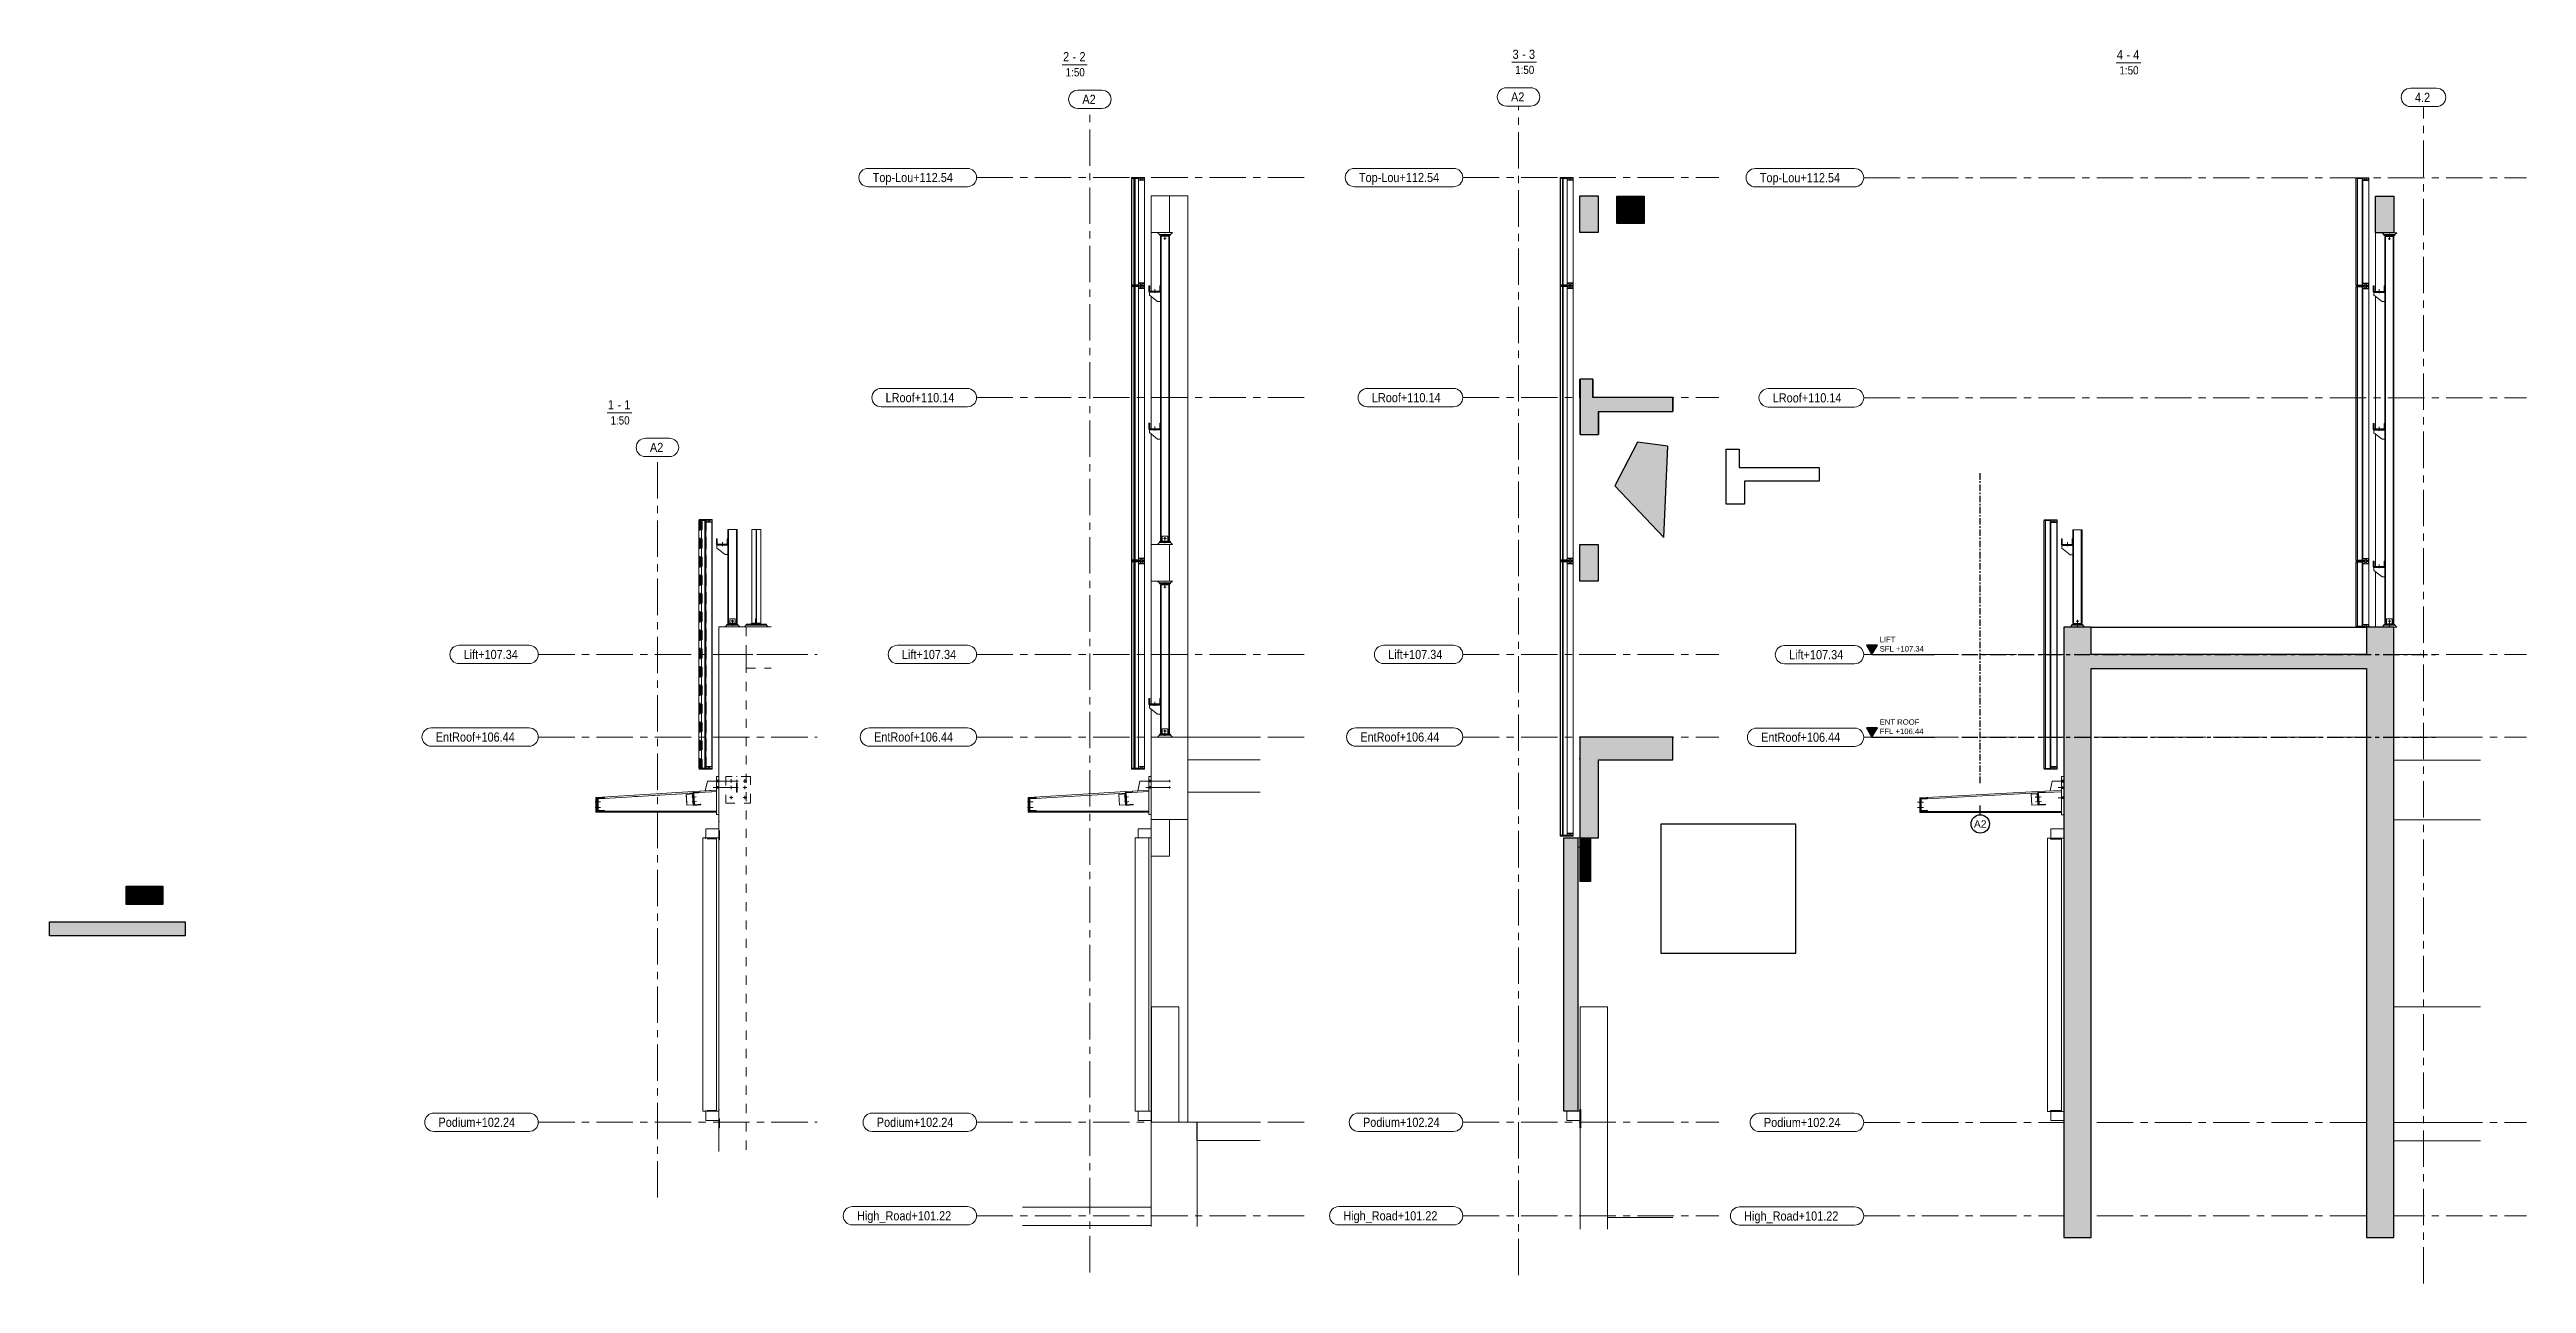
# Model space of a CAD drawing. Header units: millimetres. Extents: x -220592 to 404889, y -217665 to 38245.
# Drawn here: x 264346 to 291347, y -119958 to -106505 of the extents above; entities that cross this region are included whole.
import ezdxf
from ezdxf.enums import TextEntityAlignment as Align
from ezdxf.xclip import XClip

# ---------------------------------------------------------------- set-up
doc = ezdxf.new("R2010")
doc.units = ezdxf.units.MM
doc.header["$XCLIPFRAME"] = 0
for name, pattern in [('CENTER', [50.8, 31.75, -6.35, 6.35, -6.35]), ('TA_GL_000.70000', [1.925, 0.7, -0.175, 0.175, -0.175, 0.7]), ('XKITLINE00', [0]), ('XKITLINE02', [4, 2, -2])]:
    doc.linetypes.add(name, pattern=pattern)
for name, color, linetype in [('000 - 0_SYM_DWG_GRID-BUBBLE_MAIN_COLOR_1', 3, 'Continuous'), ('000 - 0_SYM_DWG_GRIDLINE_MAIN_COLOR_1', 3, 'Continuous'), ('000 - 0_SYM_DWG_GRIDLINE_MAIN_COLOR_251', 251, 'Continuous'), ('000 - 0_SYM_DWG_LEVEL_MAIN_COLOR_2', 2, 'Continuous'), ('000 - 0_SYM_DWG_LEVEL_TEXT', 3, 'Continuous'), ('000 - CONCRETE_COL_HATCH_', 251, 'Continuous'), ('000 - CONCRETE_COL_MAIN_COLOR_1', 1, 'Continuous'), ('000 - CONCRETE_COL_MAIN_COLOR_2', 2, 'Continuous'), ('000 - CONCRETE_COL_WIPEOUT_', 250, 'Continuous'), ('000 - CONCRETE_WALL_MAIN_COLOR_2', 2, 'Continuous'), ('000 - CONCRETE_WALL_MAIN_COLOR_4', 4, 'Continuous'), ('000 - GRID', 251, 'CENTER'), ('000 - H A T C H', 9, 'Continuous'), ('009 - AHP_06_PANEL_MAIN_COLOR_1', 3, 'Continuous')]:
    doc.layers.add(name, color=color, linetype=linetype)
for name, color, linetype, lineweight in [('Bolt', 7, 'Continuous', 0), ('OtherObjectType', 1, 'Continuous', 0), ('Part', 2, 'Continuous', 0), ('S-GRID', 1, 'Continuous', 0)]:
    doc.layers.add(name, color=color, linetype=linetype, lineweight=lineweight)
doc.styles.add('ARIAL', font='arial.ttf')
doc.styles.add('ARIAL_', font='arial.ttf')
doc.styles.add('Arial_1', font='arial.ttf', dxfattribs={"height": 125})
doc.styles.add('TA', font='', dxfattribs={"height": 4.5})
doc.styles.get('TA').set_extended_font_data('Cordia New')

msp = doc.modelspace()

# ---------------------------------------------------------------- texts
at = {"char_height": 0.2, "attachment_point": 1}
for s, insert, width in [('W-1-PP18-AR-4150-01-A_000_MATTERIAL_AHP_TYPE-BUTWEEN-COL-MUL-TRAPEZOLID_VA_DYN_TOPVIEW', (282333.6634, -110660.6086), 17.675), ('000 - FAMELINE-CKST_AL.CELING_PANEL_300HK_@400mm_BOTTOM_VIEW_FOR_AS-02(MULTI-varies_LOT)', (282334.2055, -110670.2621), 17.57)]:
    msp.add_mtext(s, dxfattribs=dict(at, insert=insert, width=width))

# ---------------------------------------------------------------- blocks, each defined once
blk = doc.blocks.new('*A15897')
at = {"layer": 'S-GRID', "linetype": 'XKITLINE00', "lineweight": 0}
for p, q in [((427.437342, 224.546249), (435.374842, 224.546249)), ((436.962342, 224.546249), (438.549842, 224.546249)), ((440.137342, 224.546249), (448.074842, 224.546249)), ((449.662342, 224.546249), (451.249842, 224.546249)), ((452.837342, 224.546249), (460.774842, 224.546249)), ((462.362342, 224.546249), (463.949842, 224.546249)), ((465.537342, 224.546249), (473.474842, 224.546249)), ((475.062342, 224.546249), (476.649842, 224.546249)), ((478.237342, 224.546249), (486.174842, 224.546249)), ((487.762342, 224.546249), (488.211493, 224.546249))]:
    blk.add_line(p, q, dxfattribs=at)
at = {"layer": 'S-GRID', "style": 'ARIAL', "width": 0.85}
blk.add_text('EntRoof+106.44', height=2, dxfattribs=at).set_placement((405.083827, 223.546249))
blk = doc.blocks.new('*A15898')
at = {"layer": 'S-GRID', "linetype": 'XKITLINE00', "lineweight": 0}
for p, q in [((404.083827, 226.546249), (425.437342, 226.546249)), ((404.083827, 222.546249), (425.437342, 222.546249))]:
    blk.add_line(p, q, dxfattribs=at)
for centre, start, end in [((404.083827, 224.546249), 90, 270), ((425.437342, 224.546249), 270, 90)]:
    blk.add_arc(centre, 2, start, end, dxfattribs=at)
blk = doc.blocks.new('*A15899')
at = {"layer": 'S-GRID', "linetype": 'XKITLINE00', "lineweight": 0}
for p, q in [((453.416016, 276.546032), (453.416016, 284.483532)), ((453.416016, 273.371032), (453.416016, 274.958532)), ((453.416016, 263.846032), (453.416016, 271.783532)), ((453.416016, 260.671032), (453.416016, 262.258532)), ((453.416016, 251.146032), (453.416016, 259.083532)), ((453.416016, 247.971032), (453.416016, 249.558532)), ((453.416016, 238.446032), (453.416016, 246.383532)), ((453.416016, 235.271032), (453.416016, 236.858532)), ((453.416016, 225.746032), (453.416016, 233.683532)), ((453.416016, 222.571032), (453.416016, 224.158532)), ((453.416016, 213.046032), (453.416016, 220.983532)), ((453.416016, 209.871032), (453.416016, 211.458532)), ((453.416016, 200.346032), (453.416016, 208.283532)), ((453.416016, 197.171032), (453.416016, 198.758532)), ((453.416016, 187.646032), (453.416016, 195.583532)), ((453.416016, 184.471032), (453.416016, 186.058532)), ((453.416016, 174.946032), (453.416016, 182.883532)), ((453.416016, 171.771032), (453.416016, 173.358532)), ((453.416016, 162.246032), (453.416016, 170.183532)), ((453.416016, 159.071032), (453.416016, 160.658532)), ((453.416016, 149.546032), (453.416016, 157.483532)), ((453.416016, 146.371032), (453.416016, 147.958532)), ((453.416016, 136.846032), (453.416016, 144.783532)), ((453.416016, 133.671032), (453.416016, 135.258532)), ((453.416016, 124.146032), (453.416016, 132.083532))]:
    blk.add_line(p, q, dxfattribs=at)
at = {"layer": 'S-GRID', "style": 'ARIAL', "width": 0.85}
blk.add_text('A2', height=2, dxfattribs=at).set_placement((451.784668, 286.685647))
blk = doc.blocks.new('*A15900')
at = {"layer": 'S-GRID', "linetype": 'XKITLINE00', "lineweight": 0}
for p, q in [((450.784668, 289.685647), (456.047363, 289.685647)), ((450.784668, 285.685647), (456.047363, 285.685647))]:
    blk.add_line(p, q, dxfattribs=at)
for centre, start, end in [((450.784668, 287.685647), 90, 270), ((456.047363, 287.685647), 270, 90)]:
    blk.add_arc(centre, 2, start, end, dxfattribs=at)
blk = doc.blocks.new('*A15943')
at = {"layer": 'S-GRID', "linetype": 'XKITLINE00', "lineweight": 0}
for p, q in [((427.437342, 140.546249), (435.374842, 140.546249)), ((436.962342, 140.546249), (438.549842, 140.546249)), ((440.137342, 140.546249), (448.074842, 140.546249)), ((449.662342, 140.546249), (451.249842, 140.546249)), ((452.837342, 140.546249), (460.774842, 140.546249)), ((462.362342, 140.546249), (463.949842, 140.546249)), ((465.537342, 140.546249), (473.474842, 140.546249)), ((475.062342, 140.546249), (476.649842, 140.546249)), ((478.237342, 140.546249), (486.174842, 140.546249)), ((487.762342, 140.546249), (488.211493, 140.546249))]:
    blk.add_line(p, q, dxfattribs=at)
at = {"layer": 'S-GRID', "style": 'ARIAL', "width": 0.85}
blk.add_text('Podium+102.24', height=2, dxfattribs=at).set_placement((405.677577, 139.546249))
blk = doc.blocks.new('*A15944')
at = {"layer": 'S-GRID', "linetype": 'XKITLINE00', "lineweight": 0}
for p, q in [((404.677577, 142.546249), (425.437342, 142.546249)), ((404.677577, 138.546249), (425.437342, 138.546249))]:
    blk.add_line(p, q, dxfattribs=at)
for centre, start, end in [((404.677577, 140.546249), 90, 270), ((425.437342, 140.546249), 270, 90)]:
    blk.add_arc(centre, 2, start, end, dxfattribs=at)
blk = doc.blocks.new('*A16811')
at = {"layer": 'OtherObjectType', "linetype": 'XKITLINE00', "lineweight": 0}
blk.add_line((442.439323, 295.235647), (447.861589, 295.235647), dxfattribs=at)
at = {"layer": 'OtherObjectType', "width": 0.85}
for s, height, style, p in [('1', 2, 'ARIAL', (442.62321, 295.985647)), ('1', 2, 'ARIAL', (446.194304, 295.985647)), ('1:50', 1.8, 'ARIAL_', (443.189323, 292.685647)), ('-', 2, 'ARIAL', (444.706609, 295.985647))]:
    blk.add_text(s, height=height, dxfattribs=dict(at, style=style)).set_placement(p)
blk = doc.blocks.new('*A15901')
at = {"layer": 'Part', "linetype": 'XKITLINE02', "lineweight": 0}
for p, q in [((463.876016, 142.946249), (463.876016, 143.146249)), ((466.276016, 143.146249), (463.876016, 143.146249)), ((466.276016, 142.946249), (463.876016, 142.946249)), ((466.276016, 142.946249), (466.276016, 143.146249))]:
    blk.add_line(p, q, dxfattribs=at)
blk = doc.blocks.new('*A15902')
at = {"layer": 'Part', "linetype": 'XKITLINE02', "lineweight": 0}
for p, q in [((466.775985, 139.346249), (466.775985, 143.346249)), ((466.775985, 143.346249), (466.975985, 143.346249)), ((466.975985, 139.346249), (466.975985, 143.346249)), ((466.775985, 139.346249), (466.975985, 139.346249))]:
    blk.add_line(p, q, dxfattribs=at)
blk = doc.blocks.new('*A15903')
at = {"layer": 'Part', "linetype": 'XKITLINE00', "lineweight": 0}
for p, q in [((440.361616, 208.346296), (440.361616, 211.346296)), ((440.361616, 211.346296), (441.861616, 211.346296)), ((440.491616, 210.946296), (440.50684, 211.022833)), ((440.491616, 210.946296), (440.491616, 208.746296)), ((440.615079, 211.131072), (440.691616, 211.146296)), ((440.691616, 211.146296), (441.761616, 211.146296)), ((441.761616, 211.146296), (441.799884, 211.153908)), ((441.799884, 211.153908), (441.832326, 211.175585)), ((441.832326, 211.175585), (441.854004, 211.208028)), ((441.854004, 211.208028), (441.861616, 211.246296)), ((441.861616, 211.346296), (441.861616, 211.246296)), ((440.361616, 208.346296), (441.861616, 208.346296)), ((440.50684, 208.669759), (440.491616, 208.746296)), ((440.691616, 208.546296), (440.615079, 208.56152)), ((440.691616, 208.546296), (441.761616, 208.546296)), ((441.761616, 208.546296), (441.799884, 208.538684)), ((441.799884, 208.538684), (441.832326, 208.517007)), ((441.854004, 208.484564), (441.832326, 208.517007)), ((441.861616, 208.446296), (441.854004, 208.484564)), ((441.861616, 208.446296), (441.861616, 208.346296))]:
    blk.add_line(p, q, dxfattribs=at)
at = {"layer": 'Part', "linetype": 'XKITLINE02', "lineweight": 0}
for p, q in [((440.50684, 211.022833), (440.491616, 210.946296)), ((440.691616, 211.146296), (440.615079, 211.131072)), ((440.491616, 208.746296), (440.50684, 208.669759)), ((440.615079, 208.56152), (440.691616, 208.546296))]:
    blk.add_line(p, q, dxfattribs=at)
at = {"layer": 'Part', "linetype": 'XKITLINE00', "lineweight": 0}
for centre, start, end in [((440.691616, 210.946296), 112.5, 157.5), ((440.691616, 208.746296), 202.5, 247.5)]:
    blk.add_arc(centre, 0.2, start, end, dxfattribs=at)
at = {"layer": 'Part', "linetype": 'XKITLINE02', "lineweight": 0}
for centre, start, end in [((440.691616, 210.946296), 112.5, 157.5), ((440.691616, 208.746296), 202.5, 247.5)]:
    blk.add_arc(centre, 0.2, start, end, dxfattribs=at)
blk = doc.blocks.new('*A15904')
at = {"layer": 'Part', "linetype": 'XKITLINE02', "lineweight": 0}
for p, q in [((441.696016, 211.346296), (440.196016, 211.346296)), ((440.196016, 211.346296), (440.196016, 208.346296)), ((440.326016, 210.946296), (440.34124, 211.022833)), ((440.326016, 208.746296), (440.326016, 210.946296)), ((440.449479, 211.131072), (440.526016, 211.146296)), ((440.526016, 211.146296), (441.596016, 211.146296)), ((441.596016, 211.146296), (441.634284, 211.153908)), ((441.634284, 211.153908), (441.666726, 211.175585)), ((441.666726, 211.175585), (441.688404, 211.208028)), ((441.688404, 211.208028), (441.696016, 211.246296)), ((441.696016, 211.246296), (441.696016, 211.346296)), ((440.196016, 208.346296), (441.696016, 208.346296)), ((440.34124, 208.669759), (440.326016, 208.746296)), ((440.526016, 208.546296), (440.449479, 208.56152)), ((440.526016, 208.546296), (441.596016, 208.546296)), ((441.634284, 208.538684), (441.596016, 208.546296)), ((441.666726, 208.517007), (441.634284, 208.538684)), ((441.688404, 208.484564), (441.666726, 208.517007)), ((441.696016, 208.446296), (441.688404, 208.484564)), ((441.696016, 208.346296), (441.696016, 208.446296))]:
    blk.add_line(p, q, dxfattribs=at)
for centre, start, end in [((440.526016, 210.946296), 112.5, 157.5), ((440.526016, 208.746296), 202.5, 247.5)]:
    blk.add_arc(centre, 0.2, start, end, dxfattribs=at)
blk = doc.blocks.new('*A15905')
at = {"layer": 'Part', "linetype": 'XKITLINE02', "lineweight": 0}
for p, q in [((466.29859, 212.654472), (440.180216, 211.045896)), ((440.180216, 211.045896), (440.180216, 208.346296)), ((466.296017, 208.346296), (466.29859, 212.654472)), ((440.180216, 208.346296), (466.296017, 208.346296))]:
    blk.add_line(p, q, dxfattribs=at)
blk = doc.blocks.new('*A15906')
at = {"layer": 'Part', "linetype": 'XKITLINE00', "lineweight": 0}
for p, q in [((439.996016, 210.845884), (439.996016, 211.346296)), ((439.996016, 211.346296), (440.196016, 211.346296)), ((439.996016, 208.146296), (439.996016, 210.845884)), ((439.996016, 210.845884), (440.196016, 210.845884)), ((440.196016, 210.845884), (440.196016, 211.346296)), ((440.196016, 210.845884), (440.196016, 208.146296)), ((439.996016, 208.746296), (440.196016, 208.746296)), ((440.196016, 208.146296), (439.996016, 208.146296))]:
    blk.add_line(p, q, dxfattribs=at)
blk = doc.blocks.new('*A15907')
at = {"layer": 'Part', "linetype": 'XKITLINE00', "lineweight": 0}
for p, q in [((440.180216, 211.346296), (461.176329, 212.639469)), ((440.180216, 211.346296), (440.180216, 211.045727)), ((440.180216, 211.045727), (440.361616, 211.0569)), ((440.536813, 211.067691), (461.194644, 212.340028)), ((466.295985, 212.654225), (461.355143, 212.349914)), ((462.673492, 212.731681), (466.295985, 212.954794))]:
    blk.add_line(p, q, dxfattribs=at)
at = {"layer": 'Part', "linetype": 'XKITLINE02', "lineweight": 0}
for p, q in [((440.361616, 211.0569), (440.536813, 211.067691)), ((461.176329, 212.639469), (462.673492, 212.731681)), ((461.194644, 212.340028), (461.355143, 212.349914)), ((466.295985, 212.954794), (466.297136, 212.654296)), ((466.295985, 212.654225), (466.297136, 212.654296)), ((466.297136, 212.654296), (466.295985, 212.654225))]:
    blk.add_line(p, q, dxfattribs=at)
blk = doc.blocks.new('*A15908')
at = {"layer": 'Bolt'}
for points in [[(440.2, 210.26), (440, 210.26), (440, 210.54), (440.2, 210.54)], [(440.2, 209.06), (440, 209.06), (440, 209.34), (440.2, 209.34)], [(440.33, 210.26), (440.2, 210.26), (440.2, 210.54), (440.33, 210.54)], [(440.33, 209.06), (440.2, 209.06), (440.2, 209.34), (440.33, 209.34)]]:
    blk.add_hatch(color=256, dxfattribs=at).paths.add_polyline_path(points, flags=17)
at = {"layer": 'Bolt', "linetype": 'XKITLINE00', "lineweight": 0}
for p, q in [((439.84, 210.4), (440.8, 210.4)), ((439.84, 209.2), (440.8, 209.2)), ((440, 210.54), (440.2, 210.54)), ((440, 210.26), (440.2, 210.26)), ((440, 209.34), (440.2, 209.34)), ((440, 209.06), (440.2, 209.06)), ((440.2, 210.54), (440.33, 210.54)), ((440.2, 210.26), (440.33, 210.26)), ((440.2, 209.34), (440.33, 209.34)), ((440.2, 209.06), (440.33, 209.06))]:
    blk.add_line(p, q, dxfattribs=at)
blk = doc.blocks.new('*A15909')
at = {"layer": 'Bolt'}
for points in [[(440, 210.54), (440.2, 210.54), (440.2, 210.26), (440, 210.26)], [(440, 209.34), (440.2, 209.34), (440.2, 209.06), (440, 209.06)], [(440.36, 210.54), (440.49, 210.54), (440.49, 210.26), (440.36, 210.26)], [(440.36, 209.34), (440.49, 209.34), (440.49, 209.06), (440.36, 209.06)]]:
    blk.add_hatch(color=256, dxfattribs=at).paths.add_polyline_path(points, flags=17)
at = {"layer": 'Bolt', "linetype": 'XKITLINE00', "lineweight": 0}
for p, q in [((439.84, 210.4), (441, 210.4)), ((439.84, 209.2), (441, 209.2)), ((440, 210.54), (440.2, 210.54)), ((440, 210.26), (440.2, 210.26)), ((440, 209.34), (440.2, 209.34)), ((440, 209.06), (440.2, 209.06)), ((440.36, 210.54), (440.49, 210.54)), ((440.36, 210.26), (440.49, 210.26)), ((440.36, 209.34), (440.49, 209.34)), ((440.36, 209.06), (440.49, 209.06))]:
    blk.add_line(p, q, dxfattribs=at)
blk = doc.blocks.new('*A15910')
at = {"layer": 'Part', "linetype": 'XKITLINE00', "lineweight": 0}
for p in [(478.211493, 248.546249), (466.776046, 134.146032)]:
    blk.add_line(p, (466.776046, 248.546249), dxfattribs=at)
at = {"layer": 'Part', "linetype": 'XKITLINE02', "lineweight": 0}
blk.add_line((472.776046, 248.546249), (472.776046, 134.146032), dxfattribs=at)
blk = doc.blocks.new('*A15911')
at = {"layer": 'Part', "linetype": 'XKITLINE00', "lineweight": 0}
for p, q in [((463.276016, 202.546249), (466.276016, 202.546249)), ((463.276016, 142.946249), (463.276016, 202.546249)), ((466.276016, 202.546249), (466.276016, 142.946249)), ((466.276016, 142.946249), (463.276016, 142.946249))]:
    blk.add_line(p, q, dxfattribs=at)
blk = doc.blocks.new('*A15912')
at = {"layer": 'Part', "linetype": 'XKITLINE00', "lineweight": 0}
for p, q in [((462.455959, 271.766249), (463.75239, 271.766249)), ((462.455959, 217.746249), (462.455959, 271.766249)), ((463.024523, 271.766249), (463.024523, 217.746249)), ((463.75239, 217.746249), (463.75239, 271.766249)), ((463.75239, 217.746249), (462.455959, 217.746249))]:
    blk.add_line(p, q, dxfattribs=at)
at = {"layer": 'Part', "linetype": 'XKITLINE02', "lineweight": 0}
for p, q in [((462.457067, 217.746249), (462.457067, 271.766249)), ((462.466428, 217.746249), (462.466428, 271.766249)), ((462.486031, 217.746249), (462.486031, 271.766249)), ((462.486716, 217.746249), (462.486716, 271.766249)), ((462.521556, 217.746249), (462.521556, 271.766249)), ((462.523726, 217.746249), (462.523726, 271.766249)), ((462.948062, 217.746249), (462.948062, 271.766249)), ((462.957396, 217.746249), (462.957396, 271.766249)), ((462.958381, 217.746249), (462.958381, 271.766249)), ((462.958388, 217.746249), (462.958388, 271.766249)), ((462.961858, 217.746249), (462.961858, 271.766249)), ((462.962675, 217.746249), (462.962675, 271.766249)), ((462.96569, 217.746249), (462.96569, 271.766249)), ((462.967366, 217.746249), (462.967366, 271.766249)), ((462.972963, 217.746249), (462.972963, 271.766249)), ((462.974618, 217.746249), (462.974618, 271.766249)), ((462.974709, 217.746249), (462.974709, 271.766249)), ((462.983615, 217.746249), (462.983615, 271.766249)), ((462.985119, 217.746249), (462.985119, 271.766249)), ((462.986406, 217.746249), (462.986406, 271.766249)), ((462.993756, 217.746249), (462.993756, 271.766249)), ((462.994773, 217.746249), (462.994773, 271.766249)), ((462.995431, 217.746249), (462.995431, 271.766249)), ((463.000999, 217.746249), (463.000999, 271.766249)), ((463.001316, 217.746249), (463.001316, 271.766249)), ((463.004757, 217.746249), (463.004757, 271.766249)), ((463.005376, 217.746249), (463.005376, 271.766249)), ((463.010334, 217.746249), (463.010334, 271.766249)), ((463.014998, 217.746249), (463.014998, 271.766249)), ((463.016214, 217.746249), (463.016214, 271.766249)), ((463.022485, 217.746249), (463.022485, 271.766249)), ((463.026834, 217.746249), (463.026834, 271.766249)), ((463.029812, 217.746249), (463.029812, 271.766249)), ((463.03583, 217.746249), (463.03583, 271.766249)), ((463.039833, 217.746249), (463.039833, 271.766249)), ((463.040475, 217.746249), (463.040475, 271.766249)), ((463.050237, 271.766249), (463.061133, 271.766249)), ((463.050237, 217.746249), (463.050237, 271.766249)), ((463.05177, 217.746249), (463.05177, 271.766249)), ((463.052465, 217.746249), (463.052465, 271.766249)), ((463.054804, 217.746249), (463.054804, 271.766249)), ((463.061133, 271.766249), (463.07004, 271.766249)), ((463.061133, 217.746249), (463.061133, 271.766249)), ((463.066738, 217.746249), (463.066738, 271.766249)), ((463.067877, 217.746249), (463.067877, 271.766249)), ((463.088565, 271.766249), (463.07004, 271.766249)), ((463.07004, 217.746249), (463.07004, 271.766249)), ((463.105198, 271.766249), (463.088565, 271.766249)), ((463.088565, 217.746249), (463.088565, 271.766249)), ((463.11939, 271.766249), (463.105198, 271.766249)), ((463.105198, 217.746249), (463.105198, 271.766249)), ((463.130671, 271.766249), (463.11939, 271.766249)), ((463.11939, 217.746249), (463.11939, 271.766249)), ((463.138666, 271.766249), (463.130671, 271.766249)), ((463.130671, 217.746249), (463.130671, 271.766249)), ((463.143112, 271.766249), (463.138666, 271.766249)), ((463.138666, 217.746249), (463.138666, 271.766249)), ((463.141369, 271.766249), (463.14089, 271.766249)), ((463.14089, 271.766249), (463.143862, 271.766249)), ((463.14089, 217.746249), (463.14089, 271.766249)), ((463.147641, 271.766249), (463.141369, 271.766249)), ((463.141369, 217.746249), (463.141369, 271.766249)), ((463.143862, 271.766249), (463.143112, 271.766249)), ((463.143112, 217.746249), (463.143112, 271.766249)), ((463.143862, 217.746249), (463.143862, 271.766249)), ((463.157791, 271.766249), (463.147641, 271.766249)), ((463.147641, 217.746249), (463.147641, 271.766249)), ((463.157791, 217.746249), (463.157791, 271.766249)), ((462.455959, 217.746249), (462.457067, 217.746249)), ((462.457067, 217.746249), (462.466428, 217.746249))]:
    blk.add_line(p, q, dxfattribs=at)
blk = doc.blocks.new('*A15913')
at = {"layer": 'Part', "linetype": 'XKITLINE02', "lineweight": 0}
for p, q in [((462.455959, 217.746249), (462.455959, 271.766249)), ((462.455959, 271.766249), (463.75239, 271.766249)), ((462.457067, 217.746249), (462.457067, 271.766249)), ((462.466428, 217.746249), (462.466428, 271.766249)), ((462.486031, 217.746249), (462.486031, 271.766249)), ((462.486716, 217.746249), (462.486716, 271.766249)), ((462.521556, 217.746249), (462.521556, 271.766249)), ((462.523726, 217.746249), (462.523726, 271.766249)), ((462.948062, 217.746249), (462.948062, 271.766249)), ((462.957396, 217.746249), (462.957396, 271.766249)), ((462.958381, 217.746249), (462.958381, 271.766249)), ((462.958388, 217.746249), (462.958388, 271.766249)), ((462.961858, 217.746249), (462.961858, 271.766249)), ((462.962675, 217.746249), (462.962675, 271.766249)), ((462.96569, 217.746249), (462.96569, 271.766249)), ((462.967366, 217.746249), (462.967366, 271.766249)), ((462.972963, 217.746249), (462.972963, 271.766249)), ((462.974618, 217.746249), (462.974618, 271.766249)), ((462.974709, 217.746249), (462.974709, 271.766249)), ((462.983615, 217.746249), (462.983615, 271.766249)), ((462.985119, 217.746249), (462.985119, 271.766249)), ((462.986406, 217.746249), (462.986406, 271.766249)), ((462.993756, 217.746249), (462.993756, 271.766249)), ((462.994773, 217.746249), (462.994773, 271.766249)), ((462.995431, 217.746249), (462.995431, 271.766249)), ((463.000999, 217.746249), (463.000999, 271.766249)), ((463.001316, 217.746249), (463.001316, 271.766249)), ((463.004757, 217.746249), (463.004757, 271.766249)), ((463.005376, 217.746249), (463.005376, 271.766249)), ((463.010334, 217.746249), (463.010334, 271.766249)), ((463.014998, 217.746249), (463.014998, 271.766249)), ((463.016214, 217.746249), (463.016214, 271.766249)), ((463.022485, 217.746249), (463.022485, 271.766249)), ((463.026834, 217.746249), (463.026834, 271.766249)), ((463.029812, 217.746249), (463.029812, 271.766249)), ((463.03583, 217.746249), (463.03583, 271.766249)), ((463.039833, 217.746249), (463.039833, 271.766249)), ((463.040475, 217.746249), (463.040475, 271.766249)), ((463.050237, 217.746249), (463.050237, 271.766249)), ((463.05177, 217.746249), (463.05177, 271.766249)), ((463.052465, 217.746249), (463.052465, 271.766249)), ((463.054804, 217.746249), (463.054804, 271.766249)), ((463.061133, 217.746249), (463.061133, 271.766249)), ((463.066738, 217.746249), (463.066738, 271.766249)), ((463.067877, 217.746249), (463.067877, 271.766249)), ((463.07004, 217.746249), (463.07004, 271.766249)), ((463.088565, 217.746249), (463.088565, 271.766249)), ((463.105198, 217.746249), (463.105198, 271.766249)), ((463.11939, 217.746249), (463.11939, 271.766249)), ((463.130671, 217.746249), (463.130671, 271.766249)), ((463.138666, 217.746249), (463.138666, 271.766249)), ((463.14089, 217.746249), (463.14089, 271.766249)), ((463.141369, 217.746249), (463.141369, 271.766249)), ((463.143112, 217.746249), (463.143112, 271.766249)), ((463.143862, 217.746249), (463.143862, 271.766249)), ((463.147641, 217.746249), (463.147641, 271.766249)), ((463.157791, 217.746249), (463.157791, 271.766249)), ((463.881488, 217.746249), (463.881488, 271.766249)), ((463.891733, 217.746249), (463.891733, 271.766249)), ((463.891991, 217.746249), (463.891991, 271.766249)), ((463.906205, 217.746249), (463.906205, 271.766249)), ((463.911998, 217.746249), (463.911998, 271.766249)), ((463.941957, 217.746249), (463.941957, 271.766249)), ((463.946031, 217.746249), (463.946031, 271.766249)), ((463.985805, 271.766249), (463.985409, 271.766249)), ((463.985409, 271.766249), (463.985789, 271.766249)), ((463.985789, 271.766249), (463.985789, 271.444338)), ((463.985805, 271.766249), (463.985805, 217.746249)), ((462.455959, 217.746249), (463.75239, 217.746249)), ((463.985805, 217.746249), (463.985409, 217.746249)), ((463.985409, 217.746249), (463.985789, 217.746249)), ((463.985789, 218.06816), (463.985789, 217.746249))]:
    blk.add_line(p, q, dxfattribs=at)
at = {"layer": 'Part', "linetype": 'XKITLINE00', "lineweight": 0}
for p, q in [((463.75239, 271.766249), (463.985409, 271.766249)), ((463.850418, 217.746249), (463.850418, 271.766249)), ((463.985789, 271.444338), (463.985789, 218.06816)), ((463.75239, 217.746249), (463.985409, 217.746249))]:
    blk.add_line(p, q, dxfattribs=at)
blk = doc.blocks.new('*A15914')
at = {"layer": 'Part', "linetype": 'XKITLINE02', "lineweight": 0}
for p, q in [((462.455959, 271.766249), (463.985805, 271.766249)), ((462.455959, 217.746249), (462.455959, 271.766249)), ((462.457067, 217.746249), (462.457067, 271.766249)), ((462.466428, 217.746249), (462.466428, 271.766249)), ((462.486031, 217.746249), (462.486031, 271.766249)), ((462.486716, 217.746249), (462.486716, 271.766249)), ((462.521556, 217.746249), (462.521556, 271.766249)), ((462.523726, 217.746249), (462.523726, 271.766249)), ((462.948062, 217.746249), (462.948062, 271.766249)), ((462.957396, 217.746249), (462.957396, 271.766249)), ((462.958381, 217.746249), (462.958381, 271.766249)), ((462.958388, 217.746249), (462.958388, 271.766249)), ((462.961858, 217.746249), (462.961858, 271.766249)), ((462.962675, 217.746249), (462.962675, 271.766249)), ((462.96569, 217.746249), (462.96569, 271.766249)), ((462.967366, 217.746249), (462.967366, 271.766249)), ((462.972963, 217.746249), (462.972963, 271.766249)), ((462.974618, 217.746249), (462.974618, 271.766249)), ((462.974709, 217.746249), (462.974709, 271.766249)), ((462.983615, 217.746249), (462.983615, 271.766249)), ((462.985119, 217.746249), (462.985119, 271.766249)), ((462.986406, 217.746249), (462.986406, 271.766249)), ((462.993756, 217.746249), (462.993756, 271.766249)), ((462.994773, 217.746249), (462.994773, 271.766249)), ((462.995431, 217.746249), (462.995431, 271.766249)), ((463.000999, 217.746249), (463.000999, 271.766249)), ((463.001316, 217.746249), (463.001316, 271.766249)), ((463.004757, 217.746249), (463.004757, 271.766249)), ((463.005376, 217.746249), (463.005376, 271.766249)), ((463.010334, 217.746249), (463.010334, 271.766249)), ((463.014998, 217.746249), (463.014998, 271.766249)), ((463.016214, 217.746249), (463.016214, 271.766249)), ((463.022485, 217.746249), (463.022485, 271.766249)), ((463.026834, 217.746249), (463.026834, 271.766249)), ((463.029812, 217.746249), (463.029812, 271.766249)), ((463.03583, 217.746249), (463.03583, 271.766249)), ((463.039833, 217.746249), (463.039833, 271.766249)), ((463.040475, 217.746249), (463.040475, 271.766249)), ((463.050237, 217.746249), (463.050237, 271.766249)), ((463.05177, 217.746249), (463.05177, 271.766249)), ((463.052465, 217.746249), (463.052465, 271.766249)), ((463.054804, 217.746249), (463.054804, 271.766249)), ((463.061133, 217.746249), (463.061133, 271.766249)), ((463.066738, 217.746249), (463.066738, 271.766249)), ((463.067877, 217.746249), (463.067877, 271.766249)), ((463.07004, 217.746249), (463.07004, 271.766249)), ((463.088565, 217.746249), (463.088565, 271.766249)), ((463.105198, 217.746249), (463.105198, 271.766249)), ((463.11939, 217.746249), (463.11939, 271.766249)), ((463.130671, 217.746249), (463.130671, 271.766249)), ((463.138666, 217.746249), (463.138666, 271.766249)), ((463.14089, 217.746249), (463.14089, 271.766249)), ((463.141369, 217.746249), (463.141369, 271.766249)), ((463.143112, 217.746249), (463.143112, 271.766249)), ((463.143862, 217.746249), (463.143862, 271.766249)), ((463.147641, 217.746249), (463.147641, 271.766249)), ((463.157791, 217.746249), (463.157791, 271.766249)), ((463.850418, 217.746249), (463.850418, 271.766249)), ((463.881488, 217.746249), (463.881488, 271.766249)), ((463.891733, 217.746249), (463.891733, 271.766249)), ((463.891991, 217.746249), (463.891991, 271.766249)), ((463.906205, 217.746249), (463.906205, 271.766249)), ((463.911998, 217.746249), (463.911998, 271.766249)), ((463.941957, 271.766249), (463.941957, 217.746249)), ((463.946031, 217.746249), (463.946031, 271.766249)), ((463.985789, 271.766249), (463.985789, 217.746249)), ((463.985805, 217.746249), (463.985805, 271.766249)), ((462.455959, 217.746249), (463.985805, 217.746249))]:
    blk.add_line(p, q, dxfattribs=at)
blk = doc.blocks.new('*A15915')
at = {"layer": 'Part', "linetype": 'XKITLINE02', "lineweight": 0}
for p, q in [((462.455959, 271.766249), (463.985805, 271.766249)), ((462.455959, 217.746249), (462.455959, 271.766249)), ((462.457067, 217.746249), (462.457067, 271.766249)), ((462.466428, 217.746249), (462.466428, 271.766249)), ((462.486031, 217.746249), (462.486031, 271.766249)), ((462.486716, 217.746249), (462.486716, 271.766249)), ((462.521556, 217.746249), (462.521556, 271.766249)), ((462.523726, 217.746249), (462.523726, 271.766249)), ((462.948062, 217.746249), (462.948062, 271.766249)), ((462.957396, 217.746249), (462.957396, 271.766249)), ((462.958381, 217.746249), (462.958381, 271.766249)), ((462.958388, 217.746249), (462.958388, 271.766249)), ((462.961858, 217.746249), (462.961858, 271.766249)), ((462.962675, 217.746249), (462.962675, 271.766249)), ((462.96569, 217.746249), (462.96569, 271.766249)), ((462.967366, 217.746249), (462.967366, 271.766249)), ((462.972963, 217.746249), (462.972963, 271.766249)), ((462.974618, 217.746249), (462.974618, 271.766249)), ((462.974709, 217.746249), (462.974709, 271.766249)), ((462.983615, 217.746249), (462.983615, 271.766249)), ((462.985119, 217.746249), (462.985119, 271.766249)), ((462.986406, 217.746249), (462.986406, 271.766249)), ((462.993756, 217.746249), (462.993756, 271.766249)), ((462.994773, 217.746249), (462.994773, 271.766249)), ((462.995431, 217.746249), (462.995431, 271.766249)), ((463.000999, 217.746249), (463.000999, 271.766249)), ((463.001316, 217.746249), (463.001316, 271.766249)), ((463.004757, 217.746249), (463.004757, 271.766249)), ((463.005376, 217.746249), (463.005376, 271.766249)), ((463.010334, 217.746249), (463.010334, 271.766249)), ((463.014998, 217.746249), (463.014998, 271.766249)), ((463.016214, 217.746249), (463.016214, 271.766249)), ((463.022485, 217.746249), (463.022485, 271.766249)), ((463.026834, 217.746249), (463.026834, 271.766249)), ((463.029812, 217.746249), (463.029812, 271.766249)), ((463.03583, 217.746249), (463.03583, 271.766249)), ((463.039833, 217.746249), (463.039833, 271.766249)), ((463.040475, 217.746249), (463.040475, 271.766249)), ((463.050237, 217.746249), (463.050237, 271.766249)), ((463.05177, 217.746249), (463.05177, 271.766249)), ((463.052465, 217.746249), (463.052465, 271.766249)), ((463.054804, 217.746249), (463.054804, 271.766249)), ((463.061133, 217.746249), (463.061133, 271.766249)), ((463.066738, 217.746249), (463.066738, 271.766249)), ((463.067877, 217.746249), (463.067877, 271.766249)), ((463.07004, 217.746249), (463.07004, 271.766249)), ((463.088565, 217.746249), (463.088565, 271.766249)), ((463.105198, 217.746249), (463.105198, 271.766249)), ((463.11939, 217.746249), (463.11939, 271.766249)), ((463.130671, 217.746249), (463.130671, 271.766249)), ((463.138666, 217.746249), (463.138666, 271.766249)), ((463.14089, 217.746249), (463.14089, 271.766249)), ((463.141369, 217.746249), (463.141369, 271.766249)), ((463.143112, 217.746249), (463.143112, 271.766249)), ((463.143862, 217.746249), (463.143862, 271.766249)), ((463.147641, 217.746249), (463.147641, 271.766249)), ((463.157791, 217.746249), (463.157791, 271.766249)), ((463.850418, 217.746249), (463.850418, 271.766249)), ((463.881488, 217.746249), (463.881488, 271.766249)), ((463.891733, 217.746249), (463.891733, 271.766249)), ((463.891991, 217.746249), (463.891991, 271.766249)), ((463.906205, 217.746249), (463.906205, 271.766249)), ((463.911998, 217.746249), (463.911998, 271.766249)), ((463.941957, 271.766249), (463.941957, 217.746249)), ((463.946031, 217.746249), (463.946031, 271.766249)), ((463.985789, 217.746249), (463.985789, 271.766249)), ((463.985805, 217.746249), (463.985805, 271.766249)), ((462.455959, 217.746249), (463.985805, 217.746249))]:
    blk.add_line(p, q, dxfattribs=at)
blk = doc.blocks.new('*A15916')
at = {"layer": 'Part', "linetype": 'XKITLINE02', "lineweight": 0}
for p, q in [((462.455959, 271.766249), (463.985805, 271.766249)), ((462.455959, 217.746249), (462.455959, 271.766249)), ((462.457067, 217.746249), (462.457067, 271.766249)), ((462.466428, 217.746249), (462.466428, 271.766249)), ((462.486031, 217.746249), (462.486031, 271.766249)), ((462.486716, 217.746249), (462.486716, 271.766249)), ((462.521556, 217.746249), (462.521556, 271.766249)), ((462.523726, 217.746249), (462.523726, 271.766249)), ((462.948062, 217.746249), (462.948062, 271.766249)), ((462.957396, 217.746249), (462.957396, 271.766249)), ((462.958381, 217.746249), (462.958381, 271.766249)), ((462.958388, 217.746249), (462.958388, 271.766249)), ((462.961858, 217.746249), (462.961858, 271.766249)), ((462.962675, 217.746249), (462.962675, 271.766249)), ((462.96569, 217.746249), (462.96569, 271.766249)), ((462.967366, 217.746249), (462.967366, 271.766249)), ((462.972963, 217.746249), (462.972963, 271.766249)), ((462.974618, 217.746249), (462.974618, 271.766249)), ((462.974709, 217.746249), (462.974709, 271.766249)), ((462.983615, 217.746249), (462.983615, 271.766249)), ((462.985119, 217.746249), (462.985119, 271.766249)), ((462.986406, 217.746249), (462.986406, 271.766249)), ((462.993756, 217.746249), (462.993756, 271.766249)), ((462.994773, 217.746249), (462.994773, 271.766249)), ((462.995431, 217.746249), (462.995431, 271.766249)), ((463.000999, 217.746249), (463.000999, 271.766249)), ((463.001316, 217.746249), (463.001316, 271.766249)), ((463.004757, 217.746249), (463.004757, 271.766249)), ((463.005376, 217.746249), (463.005376, 271.766249)), ((463.010334, 217.746249), (463.010334, 271.766249)), ((463.014998, 217.746249), (463.014998, 271.766249)), ((463.016214, 217.746249), (463.016214, 271.766249)), ((463.022485, 217.746249), (463.022485, 271.766249)), ((463.026834, 217.746249), (463.026834, 271.766249)), ((463.029812, 217.746249), (463.029812, 271.766249)), ((463.03583, 217.746249), (463.03583, 271.766249)), ((463.039833, 217.746249), (463.039833, 271.766249)), ((463.040475, 217.746249), (463.040475, 271.766249)), ((463.050237, 217.746249), (463.050237, 271.766249)), ((463.05177, 217.746249), (463.05177, 271.766249)), ((463.052465, 217.746249), (463.052465, 271.766249)), ((463.054804, 217.746249), (463.054804, 271.766249)), ((463.061133, 217.746249), (463.061133, 271.766249)), ((463.066738, 217.746249), (463.066738, 271.766249)), ((463.067877, 217.746249), (463.067877, 271.766249)), ((463.07004, 217.746249), (463.07004, 271.766249)), ((463.088565, 217.746249), (463.088565, 271.766249)), ((463.105198, 217.746249), (463.105198, 271.766249)), ((463.11939, 217.746249), (463.11939, 271.766249)), ((463.130671, 217.746249), (463.130671, 271.766249)), ((463.138666, 217.746249), (463.138666, 271.766249)), ((463.14089, 217.746249), (463.14089, 271.766249)), ((463.141369, 217.746249), (463.141369, 271.766249)), ((463.143112, 217.746249), (463.143112, 271.766249)), ((463.143862, 217.746249), (463.143862, 271.766249)), ((463.147641, 217.746249), (463.147641, 271.766249)), ((463.157791, 217.746249), (463.157791, 271.766249)), ((463.850418, 217.746249), (463.850418, 271.766249)), ((463.881488, 217.746249), (463.881488, 271.766249)), ((463.891733, 217.746249), (463.891733, 271.766249)), ((463.891991, 217.746249), (463.891991, 271.766249)), ((463.906205, 217.746249), (463.906205, 271.766249)), ((463.911998, 217.746249), (463.911998, 271.766249)), ((463.941957, 271.766249), (463.941957, 217.746249)), ((463.946031, 217.746249), (463.946031, 271.766249)), ((463.985789, 217.746249), (463.985789, 271.766249)), ((463.985805, 217.746249), (463.985805, 271.766249)), ((462.455959, 217.746249), (463.985805, 217.746249))]:
    blk.add_line(p, q, dxfattribs=at)
blk = doc.blocks.new('*A15917')
at = {"layer": 'Part', "linetype": 'XKITLINE02', "lineweight": 0}
for p, q in [((462.455959, 271.766249), (463.985805, 271.766249)), ((462.455959, 217.746249), (462.455959, 271.766249)), ((462.457067, 217.746249), (462.457067, 271.766249)), ((462.466428, 217.746249), (462.466428, 271.766249)), ((462.486031, 217.746249), (462.486031, 271.766249)), ((462.486716, 217.746249), (462.486716, 271.766249)), ((462.521556, 217.746249), (462.521556, 271.766249)), ((462.523726, 217.746249), (462.523726, 271.766249)), ((462.948062, 217.746249), (462.948062, 271.766249)), ((462.957396, 217.746249), (462.957396, 271.766249)), ((462.958381, 217.746249), (462.958381, 271.766249)), ((462.958388, 217.746249), (462.958388, 271.766249)), ((462.961858, 217.746249), (462.961858, 271.766249)), ((462.962675, 217.746249), (462.962675, 271.766249)), ((462.96569, 217.746249), (462.96569, 271.766249)), ((462.967366, 217.746249), (462.967366, 271.766249)), ((462.972963, 217.746249), (462.972963, 271.766249)), ((462.974618, 217.746249), (462.974618, 271.766249)), ((462.974709, 217.746249), (462.974709, 271.766249)), ((462.983615, 217.746249), (462.983615, 271.766249)), ((462.985119, 217.746249), (462.985119, 271.766249)), ((462.986406, 217.746249), (462.986406, 271.766249)), ((462.993756, 217.746249), (462.993756, 271.766249)), ((462.994773, 217.746249), (462.994773, 271.766249)), ((462.995431, 217.746249), (462.995431, 271.766249)), ((463.000999, 217.746249), (463.000999, 271.766249)), ((463.001316, 217.746249), (463.001316, 271.766249)), ((463.004757, 217.746249), (463.004757, 271.766249)), ((463.005376, 217.746249), (463.005376, 271.766249)), ((463.010334, 217.746249), (463.010334, 271.766249)), ((463.014998, 217.746249), (463.014998, 271.766249)), ((463.016214, 217.746249), (463.016214, 271.766249)), ((463.022485, 217.746249), (463.022485, 271.766249)), ((463.026834, 217.746249), (463.026834, 271.766249)), ((463.029812, 217.746249), (463.029812, 271.766249)), ((463.03583, 217.746249), (463.03583, 271.766249)), ((463.039833, 217.746249), (463.039833, 271.766249)), ((463.040475, 217.746249), (463.040475, 271.766249)), ((463.050237, 217.746249), (463.050237, 271.766249)), ((463.05177, 217.746249), (463.05177, 271.766249)), ((463.052465, 217.746249), (463.052465, 271.766249)), ((463.054804, 217.746249), (463.054804, 271.766249)), ((463.061133, 217.746249), (463.061133, 271.766249)), ((463.066738, 217.746249), (463.066738, 271.766249)), ((463.067877, 217.746249), (463.067877, 271.766249)), ((463.07004, 217.746249), (463.07004, 271.766249)), ((463.088565, 217.746249), (463.088565, 271.766249)), ((463.105198, 217.746249), (463.105198, 271.766249)), ((463.11939, 217.746249), (463.11939, 271.766249)), ((463.130671, 217.746249), (463.130671, 271.766249)), ((463.138666, 217.746249), (463.138666, 271.766249)), ((463.14089, 217.746249), (463.14089, 271.766249)), ((463.141369, 217.746249), (463.141369, 271.766249)), ((463.143112, 217.746249), (463.143112, 271.766249)), ((463.143862, 217.746249), (463.143862, 271.766249)), ((463.147641, 217.746249), (463.147641, 271.766249)), ((463.157791, 217.746249), (463.157791, 271.766249)), ((463.850418, 217.746249), (463.850418, 271.766249)), ((463.881488, 217.746249), (463.881488, 271.766249)), ((463.891733, 217.746249), (463.891733, 271.766249)), ((463.891991, 217.746249), (463.891991, 271.766249)), ((463.906205, 217.746249), (463.906205, 271.766249)), ((463.911998, 217.746249), (463.911998, 271.766249)), ((463.941957, 271.766249), (463.941957, 217.746249)), ((463.946031, 217.746249), (463.946031, 271.766249)), ((463.985789, 217.746249), (463.985789, 271.766249)), ((463.985805, 217.746249), (463.985805, 271.766249)), ((462.455959, 217.746249), (463.985805, 217.746249))]:
    blk.add_line(p, q, dxfattribs=at)
blk = doc.blocks.new('*A15918')
at = {"layer": 'Part', "linetype": 'XKITLINE02', "lineweight": 0}
for p, q in [((462.455959, 271.766249), (463.985805, 271.766249)), ((462.455959, 217.746249), (462.455959, 271.766249)), ((462.457067, 217.746249), (462.457067, 271.766249)), ((462.466428, 217.746249), (462.466428, 271.766249)), ((462.486031, 217.746249), (462.486031, 271.766249)), ((462.486716, 217.746249), (462.486716, 271.766249)), ((462.521556, 217.746249), (462.521556, 271.766249)), ((462.523726, 217.746249), (462.523726, 271.766249)), ((462.948062, 217.746249), (462.948062, 271.766249)), ((462.957396, 217.746249), (462.957396, 271.766249)), ((462.958381, 217.746249), (462.958381, 271.766249)), ((462.958388, 217.746249), (462.958388, 271.766249)), ((462.961858, 217.746249), (462.961858, 271.766249)), ((462.962675, 217.746249), (462.962675, 271.766249)), ((462.96569, 217.746249), (462.96569, 271.766249)), ((462.967366, 217.746249), (462.967366, 271.766249)), ((462.972963, 217.746249), (462.972963, 271.766249)), ((462.974618, 217.746249), (462.974618, 271.766249)), ((462.974709, 217.746249), (462.974709, 271.766249)), ((462.983615, 217.746249), (462.983615, 271.766249)), ((462.985119, 217.746249), (462.985119, 271.766249)), ((462.986406, 217.746249), (462.986406, 271.766249)), ((462.993756, 217.746249), (462.993756, 271.766249)), ((462.994773, 217.746249), (462.994773, 271.766249)), ((462.995431, 217.746249), (462.995431, 271.766249)), ((463.000999, 217.746249), (463.000999, 271.766249)), ((463.001316, 217.746249), (463.001316, 271.766249)), ((463.004757, 217.746249), (463.004757, 271.766249)), ((463.005376, 217.746249), (463.005376, 271.766249)), ((463.010334, 217.746249), (463.010334, 271.766249)), ((463.014998, 217.746249), (463.014998, 271.766249)), ((463.016214, 217.746249), (463.016214, 271.766249)), ((463.022485, 217.746249), (463.022485, 271.766249)), ((463.026834, 217.746249), (463.026834, 271.766249)), ((463.029812, 217.746249), (463.029812, 271.766249)), ((463.03583, 217.746249), (463.03583, 271.766249)), ((463.039833, 217.746249), (463.039833, 271.766249)), ((463.040475, 217.746249), (463.040475, 271.766249)), ((463.050237, 217.746249), (463.050237, 271.766249)), ((463.05177, 217.746249), (463.05177, 271.766249)), ((463.052465, 217.746249), (463.052465, 271.766249)), ((463.054804, 217.746249), (463.054804, 271.766249)), ((463.061133, 217.746249), (463.061133, 271.766249)), ((463.066738, 217.746249), (463.066738, 271.766249)), ((463.067877, 217.746249), (463.067877, 271.766249)), ((463.07004, 217.746249), (463.07004, 271.766249)), ((463.088565, 217.746249), (463.088565, 271.766249)), ((463.105198, 217.746249), (463.105198, 271.766249)), ((463.11939, 217.746249), (463.11939, 271.766249)), ((463.130671, 217.746249), (463.130671, 271.766249)), ((463.138666, 217.746249), (463.138666, 271.766249)), ((463.14089, 217.746249), (463.14089, 271.766249)), ((463.141369, 217.746249), (463.141369, 271.766249)), ((463.143112, 217.746249), (463.143112, 271.766249)), ((463.143862, 217.746249), (463.143862, 271.766249)), ((463.147641, 217.746249), (463.147641, 271.766249)), ((463.157791, 217.746249), (463.157791, 271.766249)), ((463.850418, 217.746249), (463.850418, 271.766249)), ((463.881488, 217.746249), (463.881488, 271.766249)), ((463.891733, 217.746249), (463.891733, 271.766249)), ((463.891991, 217.746249), (463.891991, 271.766249)), ((463.906205, 217.746249), (463.906205, 271.766249)), ((463.911998, 217.746249), (463.911998, 271.766249)), ((463.941957, 271.766249), (463.941957, 217.746249)), ((463.946031, 217.746249), (463.946031, 271.766249)), ((463.985789, 217.746249), (463.985789, 271.766249)), ((463.985805, 217.746249), (463.985805, 271.766249)), ((462.455959, 217.746249), (463.985805, 217.746249))]:
    blk.add_line(p, q, dxfattribs=at)
blk = doc.blocks.new('*A15919')
at = {"layer": 'Part', "linetype": 'XKITLINE00', "lineweight": 0}
for p, q in [((463.991498, 218.096864), (463.985409, 218.066249)), ((463.985409, 218.066249), (463.985409, 217.626249)), ((463.985409, 217.626249), (463.991498, 217.595635)), ((464.00884, 218.122818), (463.991498, 218.096864)), ((463.991498, 217.595635), (464.00884, 217.569681)), ((464.034794, 218.14016), (464.00884, 218.122818)), ((464.034794, 217.552339), (464.00884, 217.569681)), ((464.025409, 218.066249), (464.028454, 218.081557)), ((464.025409, 218.066249), (464.025409, 217.626249)), ((464.028454, 217.610942), (464.025409, 217.626249)), ((464.028454, 218.081557), (464.037124, 218.094534)), ((464.037124, 217.597965), (464.028454, 217.610942)), ((464.065409, 218.146249), (464.034794, 218.14016)), ((464.065409, 217.546249), (464.034794, 217.552339)), ((464.037124, 218.094534), (464.050101, 218.103205)), ((465.233693, 218.094534), (464.037124, 217.597965)), ((464.037124, 218.094534), (465.233693, 217.597965)), ((464.050101, 217.589294), (464.037124, 217.597965)), ((464.050101, 218.103205), (464.065409, 218.106249)), ((464.065409, 217.586249), (464.050101, 217.589294)), ((464.065409, 218.146249), (465.205409, 218.146249)), ((464.065409, 218.106249), (465.205409, 218.106249)), ((464.065409, 217.586249), (465.205409, 217.586249)), ((464.065409, 217.546249), (465.205409, 217.546249)), ((465.205409, 218.146249), (465.236023, 218.14016)), ((465.205409, 218.106249), (465.220716, 218.103205)), ((465.220716, 217.589294), (465.205409, 217.586249)), ((465.205409, 217.546249), (465.236023, 217.552339)), ((465.220716, 218.103205), (465.233693, 218.094534)), ((465.233693, 217.597965), (465.220716, 217.589294)), ((465.233693, 218.094534), (465.242364, 218.081557)), ((465.242364, 217.610942), (465.233693, 217.597965)), ((465.236023, 218.14016), (465.261977, 218.122818)), ((465.236023, 217.552339), (465.261977, 217.569681)), ((465.242364, 218.081557), (465.245409, 218.066249)), ((465.245409, 217.626249), (465.242364, 217.610942)), ((465.245409, 218.066249), (465.245409, 217.626249)), ((465.279319, 218.096864), (465.261977, 218.122818)), ((465.261977, 217.569681), (465.279319, 217.595635)), ((465.285409, 218.066249), (465.279319, 218.096864)), ((465.279319, 217.595635), (465.285409, 217.626249)), ((465.285409, 218.066249), (465.285409, 217.626249))]:
    blk.add_line(p, q, dxfattribs=at)
at = {"layer": 'Part', "linetype": 'XKITLINE02', "lineweight": 0}
for p, q in [((464.028454, 218.081557), (464.025409, 218.066249)), ((464.025409, 217.626249), (464.028454, 217.610942)), ((464.037124, 218.094534), (464.028454, 218.081557)), ((464.028454, 217.610942), (464.037124, 217.597965)), ((464.050101, 218.103205), (464.037124, 218.094534)), ((464.037124, 217.597965), (464.050101, 217.589294)), ((464.065409, 218.106249), (464.050101, 218.103205)), ((464.050101, 217.589294), (464.065409, 217.586249)), ((465.220716, 218.103205), (465.205409, 218.106249)), ((465.205409, 217.586249), (465.220716, 217.589294)), ((465.233693, 218.094534), (465.220716, 218.103205)), ((465.220716, 217.589294), (465.233693, 217.597965)), ((465.242364, 218.081557), (465.233693, 218.094534)), ((465.233693, 217.597965), (465.242364, 217.610942)), ((465.245409, 218.066249), (465.242364, 218.081557)), ((465.242364, 217.610942), (465.245409, 217.626249))]:
    blk.add_line(p, q, dxfattribs=at)
blk = doc.blocks.new('*A15920')
at = {"layer": 'Part', "linetype": 'XKITLINE00', "lineweight": 0}
for p, q in [((440.180216, 208.346296), (440.361616, 208.346296)), ((440.180216, 208.146296), (440.180216, 208.346296)), ((466.295985, 208.146296), (440.180216, 208.146296)), ((441.861616, 208.346296), (466.295985, 208.346296))]:
    blk.add_line(p, q, dxfattribs=at)
at = {"layer": 'Part', "linetype": 'XKITLINE02', "lineweight": 0}
for p, q in [((440.361616, 208.346296), (441.861616, 208.346296)), ((466.295985, 208.346296), (466.295985, 208.146296))]:
    blk.add_line(p, q, dxfattribs=at)
blk = doc.blocks.new('*A15921')
at = {"layer": 'Part', "linetype": 'XKITLINE02', "lineweight": 0}
for p, q in [((461.176316, 212.639685), (462.673518, 212.731258)), ((461.359461, 209.64528), (461.176316, 212.639685)), ((461.20684, 212.140617), (461.336598, 212.148554)), ((461.330493, 212.248367), (461.341016, 212.325691)), ((461.330493, 212.248367), (461.4648, 210.052471)), ((461.442446, 212.440336), (461.51791, 212.460204)), ((461.51791, 212.460204), (462.585914, 212.525526)), ((462.585914, 212.525526), (462.623647, 212.53546)), ((462.623647, 212.53546), (462.654705, 212.559077)), ((462.654705, 212.559077), (462.674361, 212.592783)), ((462.673518, 212.731258), (462.679623, 212.631444)), ((462.674361, 212.592783), (462.679623, 212.631444)), ((461.359461, 209.64528), (462.856664, 209.736853)), ((461.484668, 209.977006), (461.4648, 210.052471)), ((461.676636, 209.865053), (461.599313, 209.875577)), ((461.676636, 209.865053), (462.744641, 209.930375)), ((462.783302, 209.925114), (462.744641, 209.930375)), ((462.817007, 209.905457), (462.783302, 209.925114)), ((462.840625, 209.874399), (462.817007, 209.905457)), ((462.850559, 209.836667), (462.840625, 209.874399)), ((462.856664, 209.736853), (462.850559, 209.836667))]:
    blk.add_line(p, q, dxfattribs=at)
for centre, start, end in [((461.53012, 212.260577), 116, 161), ((461.664427, 210.06468), 206, 251)]:
    blk.add_arc(centre, 0.2, start, end, dxfattribs=at)
blk = doc.blocks.new('*A15922')
at = {"layer": 'Part', "linetype": 'XKITLINE00', "lineweight": 0}
for p, q in [((461.176316, 212.639685), (462.673518, 212.731258)), ((461.176316, 212.639685), (461.359461, 209.64528)), ((461.330493, 212.248367), (461.341016, 212.325691)), ((461.330493, 212.248367), (461.4648, 210.052471)), ((461.442446, 212.440336), (461.51791, 212.460204)), ((461.51791, 212.460204), (462.585914, 212.525526)), ((462.623647, 212.53546), (462.585914, 212.525526)), ((462.654705, 212.559077), (462.623647, 212.53546)), ((462.674361, 212.592783), (462.654705, 212.559077)), ((462.673518, 212.731258), (462.679623, 212.631444)), ((462.679623, 212.631444), (462.674361, 212.592783)), ((461.359461, 209.64528), (462.856664, 209.736853)), ((461.484668, 209.977006), (461.4648, 210.052471)), ((461.676636, 209.865053), (461.599313, 209.875577)), ((461.676636, 209.865053), (462.744641, 209.930375)), ((462.744641, 209.930375), (462.783302, 209.925114)), ((462.783302, 209.925114), (462.817007, 209.905457)), ((462.840625, 209.874399), (462.817007, 209.905457)), ((462.850559, 209.836667), (462.840625, 209.874399)), ((462.850559, 209.836667), (462.856664, 209.736853))]:
    blk.add_line(p, q, dxfattribs=at)
at = {"layer": 'Part', "linetype": 'XKITLINE02', "lineweight": 0}
for p, q in [((461.20684, 212.140617), (461.336598, 212.148554)), ((461.341016, 212.325691), (461.330493, 212.248367)), ((461.51791, 212.460204), (461.442446, 212.440336)), ((461.4648, 210.052471), (461.484668, 209.977006)), ((461.599313, 209.875577), (461.676636, 209.865053))]:
    blk.add_line(p, q, dxfattribs=at)
at = {"layer": 'Part', "linetype": 'XKITLINE00', "lineweight": 0}
for centre, start, end in [((461.53012, 212.260577), 116, 161), ((461.664427, 210.06468), 206, 251)]:
    blk.add_arc(centre, 0.2, start, end, dxfattribs=at)
at = {"layer": 'Part', "linetype": 'XKITLINE02', "lineweight": 0}
for centre, start, end in [((461.53012, 212.260577), 116, 161), ((461.664427, 210.06468), 206, 251)]:
    blk.add_arc(centre, 0.2, start, end, dxfattribs=at)
blk = doc.blocks.new('*A15923')
at = {"layer": 'Bolt'}
for points in [[(469.31, 214.97), (469.31, 214.99), (469.32, 215.01), (469.32, 215.03), (469.33, 215.04), (469.34, 215.06), (469.35, 215.08), (469.36, 215.09), (469.38, 215.1), (469.39, 215.11), (469.41, 215.12), (469.42, 215.13), (469.44, 215.14), (469.46, 215.14), (469.48, 215.14), (469.5, 215.14), (469.52, 215.14), (469.53, 215.14), (469.55, 215.14), (469.57, 215.13), (469.59, 215.12), (469.6, 215.11), (469.62, 215.1), (469.63, 215.09), (469.64, 215.08), (469.66, 215.06), (469.67, 215.04), (469.67, 215.03), (469.68, 215.01), (469.68, 214.99), (469.69, 214.97), (469.69, 214.95), (469.69, 214.94), (469.68, 214.92), (469.68, 214.9), (469.67, 214.88), (469.67, 214.87), (469.66, 214.85), (469.64, 214.83), (469.63, 214.82), (469.62, 214.81), (469.6, 214.8), (469.59, 214.79), (469.57, 214.78), (469.55, 214.77), (469.53, 214.77), (469.52, 214.77), (469.5, 214.76), (469.48, 214.77), (469.46, 214.77), (469.44, 214.77), (469.42, 214.78), (469.41, 214.79), (469.39, 214.8), (469.38, 214.81), (469.36, 214.82), (469.35, 214.83), (469.34, 214.85), (469.33, 214.87), (469.32, 214.88), (469.32, 214.9), (469.31, 214.92), (469.31, 214.94), (469.31, 214.95)], [(469.31, 213.57), (469.31, 213.59), (469.32, 213.61), (469.32, 213.63), (469.33, 213.64), (469.34, 213.66), (469.35, 213.68), (469.36, 213.69), (469.38, 213.7), (469.39, 213.71), (469.41, 213.72), (469.42, 213.73), (469.44, 213.74), (469.46, 213.74), (469.48, 213.74), (469.5, 213.74), (469.52, 213.74), (469.53, 213.74), (469.55, 213.74), (469.57, 213.73), (469.59, 213.72), (469.6, 213.71), (469.62, 213.7), (469.63, 213.69), (469.64, 213.68), (469.66, 213.66), (469.67, 213.64), (469.67, 213.63), (469.68, 213.61), (469.68, 213.59), (469.69, 213.57), (469.69, 213.55), (469.69, 213.54), (469.68, 213.52), (469.68, 213.5), (469.67, 213.48), (469.67, 213.47), (469.66, 213.45), (469.64, 213.43), (469.63, 213.42), (469.62, 213.41), (469.6, 213.4), (469.59, 213.39), (469.57, 213.38), (469.55, 213.37), (469.53, 213.37), (469.52, 213.37), (469.5, 213.36), (469.48, 213.37), (469.46, 213.37), (469.44, 213.37), (469.42, 213.38), (469.41, 213.39), (469.39, 213.4), (469.38, 213.41), (469.36, 213.42), (469.35, 213.43), (469.34, 213.45), (469.33, 213.47), (469.32, 213.48), (469.32, 213.5), (469.31, 213.52), (469.31, 213.54), (469.31, 213.55)], [(469.31, 211.37), (469.31, 211.39), (469.32, 211.41), (469.32, 211.43), (469.33, 211.44), (469.34, 211.46), (469.35, 211.48), (469.36, 211.49), (469.38, 211.5), (469.39, 211.51), (469.41, 211.52), (469.42, 211.53), (469.44, 211.54), (469.46, 211.54), (469.48, 211.54), (469.5, 211.54), (469.52, 211.54), (469.53, 211.54), (469.55, 211.54), (469.57, 211.53), (469.59, 211.52), (469.6, 211.51), (469.62, 211.5), (469.63, 211.49), (469.64, 211.48), (469.66, 211.46), (469.67, 211.44), (469.67, 211.43), (469.68, 211.41), (469.68, 211.39), (469.69, 211.37), (469.69, 211.35), (469.69, 211.34), (469.68, 211.32), (469.68, 211.3), (469.67, 211.28), (469.67, 211.27), (469.66, 211.25), (469.64, 211.23), (469.63, 211.22), (469.62, 211.21), (469.6, 211.2), (469.59, 211.19), (469.57, 211.18), (469.55, 211.17), (469.53, 211.17), (469.52, 211.17), (469.5, 211.16), (469.48, 211.17), (469.46, 211.17), (469.44, 211.17), (469.42, 211.18), (469.41, 211.19), (469.39, 211.2), (469.38, 211.21), (469.36, 211.22), (469.35, 211.23), (469.34, 211.25), (469.33, 211.27), (469.32, 211.28), (469.32, 211.3), (469.31, 211.32), (469.31, 211.34), (469.31, 211.35)], [(472.31, 214.97), (472.31, 214.99), (472.32, 215.01), (472.32, 215.03), (472.33, 215.04), (472.34, 215.06), (472.35, 215.08), (472.36, 215.09), (472.38, 215.1), (472.39, 215.11), (472.41, 215.12), (472.42, 215.13), (472.44, 215.14), (472.46, 215.14), (472.48, 215.14), (472.5, 215.14), (472.52, 215.14), (472.53, 215.14), (472.55, 215.14), (472.57, 215.13), (472.59, 215.12), (472.6, 215.11), (472.62, 215.1), (472.63, 215.09), (472.64, 215.08), (472.66, 215.06), (472.67, 215.04), (472.67, 215.03), (472.68, 215.01), (472.68, 214.99), (472.69, 214.97), (472.69, 214.95), (472.69, 214.94), (472.68, 214.92), (472.68, 214.9), (472.67, 214.88), (472.67, 214.87), (472.66, 214.85), (472.64, 214.83), (472.63, 214.82), (472.62, 214.81), (472.6, 214.8), (472.59, 214.79), (472.57, 214.78), (472.55, 214.77), (472.53, 214.77), (472.52, 214.77), (472.5, 214.76), (472.48, 214.77), (472.46, 214.77), (472.44, 214.77), (472.42, 214.78), (472.41, 214.79), (472.39, 214.8), (472.38, 214.81), (472.36, 214.82), (472.35, 214.83), (472.34, 214.85), (472.33, 214.87), (472.32, 214.88), (472.32, 214.9), (472.31, 214.92), (472.31, 214.94), (472.31, 214.95)], [(472.31, 213.57), (472.31, 213.59), (472.32, 213.61), (472.32, 213.63), (472.33, 213.64), (472.34, 213.66), (472.35, 213.68), (472.36, 213.69), (472.38, 213.7), (472.39, 213.71), (472.41, 213.72), (472.42, 213.73), (472.44, 213.74), (472.46, 213.74), (472.48, 213.74), (472.5, 213.74), (472.52, 213.74), (472.53, 213.74), (472.55, 213.74), (472.57, 213.73), (472.59, 213.72), (472.6, 213.71), (472.62, 213.7), (472.63, 213.69), (472.64, 213.68), (472.66, 213.66), (472.67, 213.64), (472.67, 213.63), (472.68, 213.61), (472.68, 213.59), (472.69, 213.57), (472.69, 213.55), (472.69, 213.54), (472.68, 213.52), (472.68, 213.5), (472.67, 213.48), (472.67, 213.47), (472.66, 213.45), (472.64, 213.43), (472.63, 213.42), (472.62, 213.41), (472.6, 213.4), (472.59, 213.39), (472.57, 213.38), (472.55, 213.37), (472.53, 213.37), (472.52, 213.37), (472.5, 213.36), (472.48, 213.37), (472.46, 213.37), (472.44, 213.37), (472.42, 213.38), (472.41, 213.39), (472.39, 213.4), (472.38, 213.41), (472.36, 213.42), (472.35, 213.43), (472.34, 213.45), (472.33, 213.47), (472.32, 213.48), (472.32, 213.5), (472.31, 213.52), (472.31, 213.54), (472.31, 213.55)], [(472.31, 211.37), (472.31, 211.39), (472.32, 211.41), (472.32, 211.43), (472.33, 211.44), (472.34, 211.46), (472.35, 211.48), (472.36, 211.49), (472.38, 211.5), (472.39, 211.51), (472.41, 211.52), (472.42, 211.53), (472.44, 211.54), (472.46, 211.54), (472.48, 211.54), (472.5, 211.54), (472.52, 211.54), (472.53, 211.54), (472.55, 211.54), (472.57, 211.53), (472.59, 211.52), (472.6, 211.51), (472.62, 211.5), (472.63, 211.49), (472.64, 211.48), (472.66, 211.46), (472.67, 211.44), (472.67, 211.43), (472.68, 211.41), (472.68, 211.39), (472.69, 211.37), (472.69, 211.35), (472.69, 211.34), (472.68, 211.32), (472.68, 211.3), (472.67, 211.28), (472.67, 211.27), (472.66, 211.25), (472.64, 211.23), (472.63, 211.22), (472.62, 211.21), (472.6, 211.2), (472.59, 211.19), (472.57, 211.18), (472.55, 211.17), (472.53, 211.17), (472.52, 211.17), (472.5, 211.16), (472.48, 211.17), (472.46, 211.17), (472.44, 211.17), (472.42, 211.18), (472.41, 211.19), (472.39, 211.2), (472.38, 211.21), (472.36, 211.22), (472.35, 211.23), (472.34, 211.25), (472.33, 211.27), (472.32, 211.28), (472.32, 211.3), (472.31, 211.32), (472.31, 211.34), (472.31, 211.35)]]:
    blk.add_hatch(color=256, dxfattribs=at).paths.add_polyline_path(points, flags=17)
at = {"layer": 'Bolt', "linetype": 'XKITLINE00', "lineweight": 0}
for p, q in [((469.12, 214.95), (469.88, 214.95)), ((469.12, 213.55), (469.88, 213.55)), ((469.12, 211.35), (469.88, 211.35)), ((469.5, 214.57), (469.5, 215.33)), ((469.5, 213.17), (469.5, 213.93)), ((469.5, 210.97), (469.5, 211.73)), ((472.12, 214.95), (472.88, 214.95)), ((472.12, 213.55), (472.88, 213.55)), ((472.12, 211.35), (472.88, 211.35)), ((472.5, 214.57), (472.5, 215.33)), ((472.5, 213.17), (472.5, 213.93)), ((472.5, 210.97), (472.5, 211.73))]:
    blk.add_line(p, q, dxfattribs=at)
blk = doc.blocks.new('*A15924')
at = {"layer": 'Part', "linetype": 'XKITLINE00', "lineweight": 0}
for p, q in [((466.295985, 215.954982), (466.776046, 215.954982)), ((466.295985, 215.954982), (466.295985, 207.646382)), ((466.295985, 207.646382), (466.776046, 207.646382))]:
    blk.add_line(p, q, dxfattribs=at)
at = {"layer": 'Part', "linetype": 'XKITLINE02', "lineweight": 0}
for p, q in [((466.776046, 215.954982), (466.795985, 215.954982)), ((466.795985, 215.954982), (466.776046, 215.954982)), ((466.795985, 215.954982), (466.795985, 207.646382)), ((466.795985, 207.646382), (466.776046, 207.646382)), ((466.776046, 207.646382), (466.795985, 207.646382))]:
    blk.add_line(p, q, dxfattribs=at)
blk = doc.blocks.new('*A15925')
at = {"layer": 'Part', "linetype": 'XKITLINE00', "lineweight": 0}
for p, q in [((464.295985, 214.954883), (463.838759, 212.803357)), ((466.295984, 214.954883), (464.295985, 214.954883))]:
    blk.add_line(p, q, dxfattribs=at)
at = {"layer": 'Part', "linetype": 'XKITLINE02', "lineweight": 0}
for p, q in [((463.838759, 212.803357), (466.295985, 212.954883)), ((466.295985, 212.954883), (466.295984, 214.954883))]:
    blk.add_line(p, q, dxfattribs=at)
blk = doc.blocks.new('*A15926')
at = {"layer": 'Part', "linetype": 'XKITLINE02', "lineweight": 0}
for p, q in [((459.709674, 212.048782), (461.206876, 212.140355)), ((459.85619, 209.653259), (459.709674, 212.048782)), ((461.173728, 209.733843), (461.027212, 212.129366)), ((461.206876, 212.140355), (461.353393, 209.744831)), ((461.353393, 209.744831), (459.85619, 209.653259))]:
    blk.add_line(p, q, dxfattribs=at)
blk = doc.blocks.new('*A15927')
at = {"layer": 'Part', "linetype": 'XKITLINE00', "lineweight": 0}
for p, q in [((459.709674, 212.048782), (461.206876, 212.140355)), ((459.85619, 209.653259), (459.709674, 212.048782)), ((461.027212, 212.129366), (461.173728, 209.733843)), ((459.85619, 209.653259), (461.353393, 209.744831))]:
    blk.add_line(p, q, dxfattribs=at)
at = {"layer": 'Part', "linetype": 'XKITLINE02', "lineweight": 0}
blk.add_line((461.353393, 209.744831), (461.206876, 212.140355), dxfattribs=at)
blk = doc.blocks.new('*A15928')
at = {"layer": 'Bolt'}
for points in [[(461.06, 211.58), (461.24, 211.59), (461.26, 211.29), (461.08, 211.28)], [(461.24, 211.59), (461.37, 211.6), (461.39, 211.3), (461.26, 211.29)], [(461.12, 210.58), (461.3, 210.59), (461.32, 210.29), (461.14, 210.28)], [(461.3, 210.59), (461.43, 210.6), (461.45, 210.3), (461.32, 210.29)]]:
    blk.add_hatch(color=256, dxfattribs=at).paths.add_polyline_path(points, flags=17)
at = {"layer": 'Bolt', "linetype": 'XKITLINE00', "lineweight": 0}
for p, q in [((460.91, 211.42), (461.87, 211.48)), ((461.06, 211.58), (461.24, 211.59)), ((461.08, 211.28), (461.26, 211.29)), ((461.24, 211.59), (461.37, 211.6)), ((461.26, 211.29), (461.39, 211.3)), ((460.97, 210.42), (461.93, 210.48)), ((461.12, 210.58), (461.3, 210.59)), ((461.14, 210.28), (461.32, 210.29)), ((461.3, 210.59), (461.43, 210.6)), ((461.32, 210.29), (461.45, 210.3))]:
    blk.add_line(p, q, dxfattribs=at)
blk = doc.blocks.new('*A15929')
at = {"layer": 'Bolt', "linetype": 'XKITLINE02', "lineweight": 0}
for p, q in [((460.912183, 211.421141), (461.868815, 211.479316)), ((461.061185, 211.580479), (461.240854, 211.591405)), ((461.079395, 211.281032), (461.259064, 211.291958)), ((461.240834, 211.591404), (461.370594, 211.599295)), ((461.259044, 211.291957), (461.388804, 211.299848)), ((460.972883, 210.422985), (461.929515, 210.48116)), ((461.121886, 210.582323), (461.301554, 210.593249)), ((461.140096, 210.282876), (461.319764, 210.293802)), ((461.301534, 210.593248), (461.431294, 210.601139)), ((461.319744, 210.293801), (461.449504, 210.301692))]:
    blk.add_line(p, q, dxfattribs=at)
blk = doc.blocks.new('*A15930')
at = {"layer": 'Part', "linetype": 'XKITLINE02', "lineweight": 0}
for p, q in [((470.795985, 215.954982), (470.675985, 215.954982)), ((470.675985, 212.554982), (470.675985, 215.954982)), ((470.795985, 212.554982), (470.675985, 212.554982)), ((470.795985, 212.554982), (470.795985, 215.954982))]:
    blk.add_line(p, q, dxfattribs=at)
blk = doc.blocks.new('*A15931')
at = {"layer": 'Bolt'}
for points in [[(466.8, 214.76), (466.3, 214.76), (466.3, 215.14), (466.8, 215.14)], [(466.8, 213.36), (466.3, 213.36), (466.3, 213.74), (466.8, 213.74)], [(470.8, 214.76), (470.68, 214.76), (470.68, 215.14), (470.8, 215.14)], [(470.8, 213.36), (470.68, 213.36), (470.68, 213.74), (470.8, 213.74)]]:
    blk.add_hatch(color=256, dxfattribs=at).paths.add_polyline_path(points, flags=17)
at = {"layer": 'Bolt', "linetype": 'XKITLINE00', "lineweight": 0}
for p, q in [((471.01, 214.95), (465.6, 214.95)), ((471.01, 213.55), (465.6, 213.55)), ((466.8, 215.14), (466.3, 215.14)), ((466.8, 214.76), (466.3, 214.76)), ((466.8, 213.74), (466.3, 213.74)), ((466.8, 213.36), (466.3, 213.36)), ((470.8, 215.14), (470.68, 215.14)), ((470.8, 214.76), (470.68, 214.76)), ((470.8, 213.74), (470.68, 213.74)), ((470.8, 213.36), (470.68, 213.36))]:
    blk.add_line(p, q, dxfattribs=at)
at = {"layer": 'Bolt', "linetype": 'XKITLINE02', "lineweight": 0}
for p, q in [((471.01, 214.95), (465.6, 214.95)), ((471.01, 213.55), (465.6, 213.55)), ((466.8, 215.14), (466.3, 215.14)), ((466.8, 214.76), (466.3, 214.76)), ((466.8, 213.74), (466.3, 213.74)), ((466.8, 213.36), (466.3, 213.36)), ((470.8, 215.14), (470.68, 215.14)), ((470.8, 214.76), (470.68, 214.76)), ((470.8, 213.74), (470.68, 213.74)), ((470.8, 213.36), (470.68, 213.36))]:
    blk.add_line(p, q, dxfattribs=at)
blk = doc.blocks.new('*A15932')
at = {"layer": 'Part', "linetype": 'XKITLINE02', "lineweight": 0}
for p, q in [((473.697547, 215.954982), (468.297547, 215.954982)), ((468.297547, 215.954982), (468.297547, 210.154982)), ((473.697547, 210.154982), (473.697547, 215.954982)), ((468.297547, 210.154982), (473.697547, 210.154982))]:
    blk.add_line(p, q, dxfattribs=at)
blk = doc.blocks.new('*A15933')
at = {"layer": 'Part', "linetype": 'XKITLINE00', "lineweight": 0}
for p, q in [((466.775985, 204.546249), (463.976016, 204.546249)), ((463.976016, 204.546249), (463.976016, 202.546249)), ((466.276016, 202.546249), (466.775985, 202.546249))]:
    blk.add_line(p, q, dxfattribs=at)
at = {"layer": 'Part', "linetype": 'XKITLINE02', "lineweight": 0}
for p, q in [((463.976016, 202.546249), (466.276016, 202.546249)), ((466.775985, 204.546249), (466.775985, 202.546249))]:
    blk.add_line(p, q, dxfattribs=at)
blk = doc.blocks.new('*A15934')
at = {"layer": 'Part', "linetype": 'XKITLINE02', "lineweight": 0}
for p, q in [((466.775985, 202.146249), (466.775985, 206.146249)), ((466.775985, 206.146249), (466.975985, 206.146249)), ((466.975985, 202.146249), (466.975985, 206.146249)), ((466.775985, 202.146249), (466.975985, 202.146249))]:
    blk.add_line(p, q, dxfattribs=at)
blk = doc.blocks.new('*A15935')
at = {"layer": 'Part', "linetype": 'XKITLINE02', "lineweight": 0}
for p, q in [((463.876016, 202.346249), (463.876016, 202.546249)), ((466.276016, 202.546249), (463.876016, 202.546249)), ((466.276016, 202.346249), (463.876016, 202.346249)), ((466.276016, 202.346249), (466.276016, 202.546249))]:
    blk.add_line(p, q, dxfattribs=at)
blk = doc.blocks.new('*A15936')
at = {"layer": 'Part', "linetype": 'XKITLINE00', "lineweight": 0}
for p, q in [((468.776144, 269.766249), (468.776144, 267.766249)), ((468.776144, 269.766249), (470.776144, 269.766249)), ((468.776144, 266.466249), (468.776144, 249.346249)), ((468.936144, 269.766249), (468.936144, 249.346249)), ((470.616144, 269.766249), (470.616144, 249.346249)), ((470.776144, 269.766249), (470.776144, 249.346249)), ((468.776144, 249.346249), (468.936144, 249.346249)), ((468.936144, 249.346249), (469.176144, 249.346249)), ((470.376144, 249.346249), (470.776144, 249.346249))]:
    blk.add_line(p, q, dxfattribs=at)
at = {"layer": 'Part', "linetype": 'XKITLINE02', "lineweight": 0}
for p, q in [((468.776144, 267.766249), (468.776144, 266.466249)), ((469.176144, 249.346249), (470.376144, 249.346249))]:
    blk.add_line(p, q, dxfattribs=at)
blk = doc.blocks.new('*A15937')
at = {"layer": 'Part', "linetype": 'XKITLINE00', "lineweight": 0}
for p, q in [((468.576144, 249.146249), (470.976144, 249.146249)), ((468.576144, 248.946249), (468.576144, 249.146249)), ((470.976144, 248.946249), (468.576144, 248.946249)), ((470.976144, 249.146249), (470.976144, 248.946249))]:
    blk.add_line(p, q, dxfattribs=at)
blk = doc.blocks.new('*A15938')
at = {"layer": 'Part', "linetype": 'XKITLINE00', "lineweight": 0}
for p, q in [((468.576144, 248.946249), (468.176144, 248.546249)), ((468.576144, 248.946249), (470.976144, 248.946249)), ((470.976144, 248.946249), (471.376144, 248.546249))]:
    blk.add_line(p, q, dxfattribs=at)
at = {"layer": 'Part', "linetype": 'XKITLINE02', "lineweight": 0}
blk.add_line((468.176144, 248.546249), (471.376144, 248.546249), dxfattribs=at)
blk = doc.blocks.new('*A15939')
at = {"layer": 'Part', "linetype": 'XKITLINE00', "lineweight": 0}
for p, q in [((469.176144, 250.346249), (470.376144, 250.346249)), ((469.176144, 249.166249), (469.176144, 250.346249)), ((469.176144, 249.246249), (470.376144, 249.246249)), ((469.176144, 249.166249), (469.176144, 249.146249)), ((470.376144, 250.346249), (470.376144, 250.34016)), ((470.376144, 250.346249), (470.376144, 249.166249)), ((470.376144, 249.246249), (470.376144, 249.24016)), ((470.376144, 249.166249), (470.376144, 249.146249))]:
    blk.add_line(p, q, dxfattribs=at)
at = {"layer": 'Part', "linetype": 'XKITLINE02', "lineweight": 0}
for p, q in [((469.176144, 249.146249), (470.376144, 249.146249)), ((470.376144, 250.34016), (470.376144, 250.296864))]:
    blk.add_line(p, q, dxfattribs=at)
blk = doc.blocks.new('*A15940')
at = {"layer": 'Bolt'}
blk.add_hatch(color=256, dxfattribs=at).paths.add_polyline_path([(469.47, 249.98), (469.53, 249.99), (470.03, 249.99), (470.08, 249.98), (470.13, 249.95), (470.16, 249.9), (470.17, 249.85), (470.16, 249.79), (470.13, 249.75), (470.08, 249.72), (470.03, 249.71), (469.53, 249.71), (469.47, 249.72), (469.43, 249.75), (469.4, 249.79), (469.39, 249.85), (469.4, 249.9), (469.43, 249.95)], flags=17)
at = {"layer": 'Bolt', "linetype": 'XKITLINE00', "lineweight": 0}
for p, q in [((469.5, 249.85), (470.06, 249.85)), ((469.78, 249.57), (469.78, 250.13))]:
    blk.add_line(p, q, dxfattribs=at)
blk = doc.blocks.new('*A15941')
at = {"layer": 'Bolt'}
blk.add_hatch(color=256, dxfattribs=at).paths.add_polyline_path([(470.22, 249.15), (470.22, 248.95), (469.34, 248.95), (469.34, 249.15)], flags=17)
at = {"layer": 'Bolt', "linetype": 'XKITLINE00', "lineweight": 0}
for p, q in [((469.34, 248.95), (469.34, 249.15)), ((469.78, 248.79), (469.78, 249.65)), ((470.22, 248.95), (470.22, 249.15))]:
    blk.add_line(p, q, dxfattribs=at)
at = {"layer": 'Bolt', "linetype": 'XKITLINE02', "lineweight": 0}
for p, q in [((469.34, 248.95), (469.34, 249.15)), ((469.78, 248.79), (469.78, 249.65)), ((470.22, 248.95), (470.22, 249.15))]:
    blk.add_line(p, q, dxfattribs=at)
blk = doc.blocks.new('*A15942')
at = {"layer": 'Part', "linetype": 'XKITLINE00', "lineweight": 0}
for p, q in [((466.376144, 265.746249), (466.376144, 266.346249)), ((468.176144, 264.346249), (466.376144, 265.746249)), ((468.776144, 264.346249), (468.176144, 264.346249))]:
    blk.add_line(p, q, dxfattribs=at)
at = {"layer": 'Part', "linetype": 'XKITLINE02', "lineweight": 0}
for p, q in [((466.376144, 266.346249), (468.776144, 266.346249)), ((468.776144, 266.346249), (468.776144, 264.346249))]:
    blk.add_line(p, q, dxfattribs=at)
blk = doc.blocks.new('*A15945')
at = {"layer": 'S-GRID', "linetype": 'XKITLINE00', "lineweight": 0}
for p, q in [((427.437342, 242.546249), (435.374842, 242.546249)), ((436.962342, 242.546249), (438.549842, 242.546249)), ((440.137342, 242.546249), (448.074842, 242.546249)), ((449.662342, 242.546249), (451.249842, 242.546249)), ((452.837342, 242.546249), (460.774842, 242.546249)), ((462.362342, 242.546249), (463.949842, 242.546249)), ((465.537342, 242.546249), (473.474842, 242.546249)), ((475.062342, 242.546249), (476.649842, 242.546249)), ((478.237342, 242.546249), (486.174842, 242.546249)), ((487.762342, 242.546249), (488.211493, 242.546249))]:
    blk.add_line(p, q, dxfattribs=at)
at = {"layer": 'S-GRID', "style": 'ARIAL', "width": 0.85}
blk.add_text('Lift+107.34', height=2, dxfattribs=at).set_placement((411.162928, 241.546249))
blk = doc.blocks.new('*A15946')
at = {"layer": 'S-GRID', "linetype": 'XKITLINE00', "lineweight": 0}
for p, q in [((410.162928, 244.546249), (425.437342, 244.546249)), ((410.162928, 240.546249), (425.437342, 240.546249))]:
    blk.add_line(p, q, dxfattribs=at)
for centre, start, end in [((410.162928, 242.546249), 90, 270), ((425.437342, 242.546249), 270, 90)]:
    blk.add_arc(centre, 2, start, end, dxfattribs=at)
blk = doc.blocks.new('*A15947')
at = {"layer": 'Part', "linetype": 'XKITLINE00', "lineweight": 0}
for p, q in [((475.976216, 269.766249), (473.976216, 269.766249)), ((473.976216, 269.766249), (473.976216, 249.346249)), ((474.916216, 249.346249), (474.916216, 269.766249)), ((475.036216, 269.766249), (475.036216, 249.346249)), ((475.976216, 269.766249), (475.976216, 249.346249)), ((474.716216, 249.346249), (473.976216, 249.346249)), ((474.792752, 249.346249), (474.716216, 249.346249)), ((474.804281, 249.346249), (474.792752, 249.346249)), ((475.976216, 249.346249), (474.916216, 249.346249))]:
    blk.add_line(p, q, dxfattribs=at)
at = {"layer": 'Part', "linetype": 'XKITLINE02', "lineweight": 0}
blk.add_line((474.804281, 249.346249), (474.916216, 249.346249), dxfattribs=at)
blk = doc.blocks.new('*A15948')
at = {"layer": 'Part', "linetype": 'XKITLINE00', "lineweight": 0}
for p, q in [((477.176216, 249.146249), (472.776216, 249.146249)), ((472.776216, 248.946249), (472.776216, 249.146249)), ((477.176216, 248.946249), (472.776216, 248.946249)), ((477.176216, 249.146249), (477.176216, 248.946249))]:
    blk.add_line(p, q, dxfattribs=at)
blk = doc.blocks.new('*A15949')
at = {"layer": 'Part', "linetype": 'XKITLINE00', "lineweight": 0}
for p, q in [((472.776216, 248.946249), (472.376216, 248.546249)), ((477.576216, 248.546249), (472.376216, 248.546249)), ((477.176216, 248.946249), (472.776216, 248.946249)), ((477.576216, 248.546249), (477.176216, 248.946249))]:
    blk.add_line(p, q, dxfattribs=at)
blk = doc.blocks.new('*A15950')
at = {"layer": 'Part', "linetype": 'XKITLINE00', "lineweight": 0}
for p, q in [((473.716216, 249.166249), (473.722305, 249.196864)), ((473.716216, 249.146249), (473.716216, 249.166249)), ((474.916216, 249.146249), (473.716216, 249.146249)), ((473.722305, 249.196864), (473.739647, 249.222818)), ((473.739647, 249.222818), (473.765601, 249.24016)), ((473.765601, 249.24016), (473.796216, 249.246249)), ((474.656216, 249.246249), (473.796216, 249.246249)), ((474.717445, 249.258429), (474.656216, 249.246249)), ((474.816216, 249.406249), (474.804036, 249.34502)), ((474.816216, 250.266249), (474.822305, 250.296864)), ((474.816216, 250.266249), (474.816216, 249.406249)), ((474.822305, 250.296864), (474.839647, 250.322818)), ((474.839647, 250.322818), (474.865601, 250.34016)), ((474.865601, 250.34016), (474.896216, 250.346249)), ((474.896216, 250.346249), (474.916216, 250.346249)), ((474.916216, 250.346249), (474.916216, 249.146249))]:
    blk.add_line(p, q, dxfattribs=at)
at = {"layer": 'Part', "linetype": 'XKITLINE02', "lineweight": 0}
for p, q in [((473.716216, 249.146249), (473.716216, 249.166249)), ((474.656216, 249.246249), (474.717445, 249.258429)), ((474.804036, 249.34502), (474.816216, 249.406249)), ((474.916216, 250.346249), (474.896216, 250.346249))]:
    blk.add_line(p, q, dxfattribs=at)
at = {"layer": 'Part', "linetype": 'XKITLINE00', "lineweight": 0}
blk.add_arc((474.656216, 249.406249), 0.16, 292.5, 337.5, dxfattribs=at)
at = {"layer": 'Part', "linetype": 'XKITLINE02', "lineweight": 0}
blk.add_arc((474.656216, 249.406249), 0.16, 292.5, 337.5, dxfattribs=at)
blk = doc.blocks.new('*A15951')
at = {"layer": 'Part', "linetype": 'XKITLINE02', "lineweight": 0}
for p, q in [((478.211493, 242.546249), (472.776045, 242.546249)), ((472.776045, 242.546249), (472.776045, 239.546249)), ((472.776045, 239.546249), (478.211493, 239.546249))]:
    blk.add_line(p, q, dxfattribs=at)
blk = doc.blocks.new('*A15952')
at = {"layer": 'Part', "linetype": 'XKITLINE02', "lineweight": 0}
for p, q in [((462.455959, 271.766249), (463.985805, 271.766249)), ((462.455959, 217.746249), (462.455959, 271.766249)), ((462.457067, 217.746249), (462.457067, 271.766249)), ((462.466428, 217.746249), (462.466428, 271.766249)), ((462.486031, 217.746249), (462.486031, 271.766249)), ((462.486716, 217.746249), (462.486716, 271.766249)), ((462.521556, 217.746249), (462.521556, 271.766249)), ((462.523726, 217.746249), (462.523726, 271.766249)), ((462.948062, 217.746249), (462.948062, 271.766249)), ((462.957396, 217.746249), (462.957396, 271.766249)), ((462.958381, 217.746249), (462.958381, 271.766249)), ((462.958388, 217.746249), (462.958388, 271.766249)), ((462.961858, 217.746249), (462.961858, 271.766249)), ((462.962675, 217.746249), (462.962675, 271.766249)), ((462.96569, 217.746249), (462.96569, 271.766249)), ((462.967366, 217.746249), (462.967366, 271.766249)), ((462.972963, 217.746249), (462.972963, 271.766249)), ((462.974618, 217.746249), (462.974618, 271.766249)), ((462.974709, 217.746249), (462.974709, 271.766249)), ((462.983615, 217.746249), (462.983615, 271.766249)), ((462.985119, 217.746249), (462.985119, 271.766249)), ((462.986406, 217.746249), (462.986406, 271.766249)), ((462.993756, 217.746249), (462.993756, 271.766249)), ((462.994773, 217.746249), (462.994773, 271.766249)), ((462.995431, 217.746249), (462.995431, 271.766249)), ((463.000999, 217.746249), (463.000999, 271.766249)), ((463.001316, 217.746249), (463.001316, 271.766249)), ((463.004757, 217.746249), (463.004757, 271.766249)), ((463.005376, 217.746249), (463.005376, 271.766249)), ((463.010334, 217.746249), (463.010334, 271.766249)), ((463.014998, 217.746249), (463.014998, 271.766249)), ((463.016214, 217.746249), (463.016214, 271.766249)), ((463.022485, 217.746249), (463.022485, 271.766249)), ((463.026834, 217.746249), (463.026834, 271.766249)), ((463.029812, 217.746249), (463.029812, 271.766249)), ((463.03583, 217.746249), (463.03583, 271.766249)), ((463.039833, 217.746249), (463.039833, 271.766249)), ((463.040475, 217.746249), (463.040475, 271.766249)), ((463.050237, 217.746249), (463.050237, 271.766249)), ((463.05177, 217.746249), (463.05177, 271.766249)), ((463.052465, 217.746249), (463.052465, 271.766249)), ((463.054804, 217.746249), (463.054804, 271.766249)), ((463.061133, 217.746249), (463.061133, 271.766249)), ((463.066738, 217.746249), (463.066738, 271.766249)), ((463.067877, 217.746249), (463.067877, 271.766249)), ((463.07004, 217.746249), (463.07004, 271.766249)), ((463.088565, 217.746249), (463.088565, 271.766249)), ((463.105198, 217.746249), (463.105198, 271.766249)), ((463.11939, 217.746249), (463.11939, 271.766249)), ((463.130671, 217.746249), (463.130671, 271.766249)), ((463.138666, 217.746249), (463.138666, 271.766249)), ((463.14089, 217.746249), (463.14089, 271.766249)), ((463.141369, 217.746249), (463.141369, 271.766249)), ((463.143112, 217.746249), (463.143112, 271.766249)), ((463.143862, 217.746249), (463.143862, 271.766249)), ((463.147641, 217.746249), (463.147641, 271.766249)), ((463.157791, 217.746249), (463.157791, 271.766249)), ((463.850418, 217.746249), (463.850418, 271.766249)), ((463.881488, 217.746249), (463.881488, 271.766249)), ((463.891733, 217.746249), (463.891733, 271.766249)), ((463.891991, 217.746249), (463.891991, 271.766249)), ((463.906205, 217.746249), (463.906205, 271.766249)), ((463.911998, 217.746249), (463.911998, 271.766249)), ((463.941957, 271.766249), (463.941957, 217.746249)), ((463.946031, 217.746249), (463.946031, 271.766249)), ((463.985789, 217.746249), (463.985789, 271.766249)), ((463.985805, 217.746249), (463.985805, 271.766249)), ((462.455959, 217.746249), (463.985805, 217.746249))]:
    blk.add_line(p, q, dxfattribs=at)
blk = doc.blocks.new('*A15953')
at = {"layer": 'Part', "linetype": 'XKITLINE02', "lineweight": 0}
for p, q in [((462.455959, 271.766249), (463.985805, 271.766249)), ((462.455959, 217.746249), (462.455959, 271.766249)), ((462.457067, 217.746249), (462.457067, 271.766249)), ((462.466428, 217.746249), (462.466428, 271.766249)), ((462.486031, 217.746249), (462.486031, 271.766249)), ((462.486716, 217.746249), (462.486716, 271.766249)), ((462.521556, 217.746249), (462.521556, 271.766249)), ((462.523726, 217.746249), (462.523726, 271.766249)), ((462.948062, 217.746249), (462.948062, 271.766249)), ((462.957396, 217.746249), (462.957396, 271.766249)), ((462.958381, 217.746249), (462.958381, 271.766249)), ((462.958388, 217.746249), (462.958388, 271.766249)), ((462.961858, 217.746249), (462.961858, 271.766249)), ((462.962675, 217.746249), (462.962675, 271.766249)), ((462.96569, 217.746249), (462.96569, 271.766249)), ((462.967366, 217.746249), (462.967366, 271.766249)), ((462.972963, 217.746249), (462.972963, 271.766249)), ((462.974618, 217.746249), (462.974618, 271.766249)), ((462.974709, 217.746249), (462.974709, 271.766249)), ((462.983615, 217.746249), (462.983615, 271.766249)), ((462.985119, 217.746249), (462.985119, 271.766249)), ((462.986406, 217.746249), (462.986406, 271.766249)), ((462.993756, 217.746249), (462.993756, 271.766249)), ((462.994773, 217.746249), (462.994773, 271.766249)), ((462.995431, 217.746249), (462.995431, 271.766249)), ((463.000999, 217.746249), (463.000999, 271.766249)), ((463.001316, 217.746249), (463.001316, 271.766249)), ((463.004757, 217.746249), (463.004757, 271.766249)), ((463.005376, 217.746249), (463.005376, 271.766249)), ((463.010334, 217.746249), (463.010334, 271.766249)), ((463.014998, 217.746249), (463.014998, 271.766249)), ((463.016214, 217.746249), (463.016214, 271.766249)), ((463.022485, 217.746249), (463.022485, 271.766249)), ((463.026834, 217.746249), (463.026834, 271.766249)), ((463.029812, 217.746249), (463.029812, 271.766249)), ((463.03583, 217.746249), (463.03583, 271.766249)), ((463.039833, 217.746249), (463.039833, 271.766249)), ((463.040475, 217.746249), (463.040475, 271.766249)), ((463.050237, 217.746249), (463.050237, 271.766249)), ((463.05177, 217.746249), (463.05177, 271.766249)), ((463.052465, 217.746249), (463.052465, 271.766249)), ((463.054804, 217.746249), (463.054804, 271.766249)), ((463.061133, 217.746249), (463.061133, 271.766249)), ((463.066738, 217.746249), (463.066738, 271.766249)), ((463.067877, 217.746249), (463.067877, 271.766249)), ((463.07004, 217.746249), (463.07004, 271.766249)), ((463.088565, 217.746249), (463.088565, 271.766249)), ((463.105198, 217.746249), (463.105198, 271.766249)), ((463.11939, 217.746249), (463.11939, 271.766249)), ((463.130671, 217.746249), (463.130671, 271.766249)), ((463.138666, 217.746249), (463.138666, 271.766249)), ((463.14089, 217.746249), (463.14089, 271.766249)), ((463.141369, 217.746249), (463.141369, 271.766249)), ((463.143112, 217.746249), (463.143112, 271.766249)), ((463.143862, 217.746249), (463.143862, 271.766249)), ((463.147641, 217.746249), (463.147641, 271.766249)), ((463.157791, 217.746249), (463.157791, 271.766249)), ((463.850418, 217.746249), (463.850418, 271.766249)), ((463.881488, 217.746249), (463.881488, 271.766249)), ((463.891733, 217.746249), (463.891733, 271.766249)), ((463.891991, 217.746249), (463.891991, 271.766249)), ((463.906205, 217.746249), (463.906205, 271.766249)), ((463.911998, 217.746249), (463.911998, 271.766249)), ((463.941957, 271.766249), (463.941957, 217.746249)), ((463.946031, 217.746249), (463.946031, 271.766249)), ((463.985789, 217.746249), (463.985789, 271.766249)), ((463.985805, 217.746249), (463.985805, 271.766249)), ((462.455959, 217.746249), (463.985805, 217.746249))]:
    blk.add_line(p, q, dxfattribs=at)
blk = doc.blocks.new('*A15954')
at = {"layer": 'Part', "linetype": 'XKITLINE02', "lineweight": 0}
for p, q in [((462.455959, 271.766249), (463.985805, 271.766249)), ((462.455959, 217.746249), (462.455959, 271.766249)), ((462.457067, 217.746249), (462.457067, 271.766249)), ((462.466428, 217.746249), (462.466428, 271.766249)), ((462.486031, 217.746249), (462.486031, 271.766249)), ((462.486716, 217.746249), (462.486716, 271.766249)), ((462.521556, 217.746249), (462.521556, 271.766249)), ((462.523726, 217.746249), (462.523726, 271.766249)), ((462.948062, 217.746249), (462.948062, 271.766249)), ((462.957396, 217.746249), (462.957396, 271.766249)), ((462.958381, 217.746249), (462.958381, 271.766249)), ((462.958388, 217.746249), (462.958388, 271.766249)), ((462.961858, 217.746249), (462.961858, 271.766249)), ((462.962675, 217.746249), (462.962675, 271.766249)), ((462.96569, 217.746249), (462.96569, 271.766249)), ((462.967366, 217.746249), (462.967366, 271.766249)), ((462.972963, 217.746249), (462.972963, 271.766249)), ((462.974618, 217.746249), (462.974618, 271.766249)), ((462.974709, 217.746249), (462.974709, 271.766249)), ((462.983615, 217.746249), (462.983615, 271.766249)), ((462.985119, 217.746249), (462.985119, 271.766249)), ((462.986406, 217.746249), (462.986406, 271.766249)), ((462.993756, 217.746249), (462.993756, 271.766249)), ((462.994773, 217.746249), (462.994773, 271.766249)), ((462.995431, 217.746249), (462.995431, 271.766249)), ((463.000999, 217.746249), (463.000999, 271.766249)), ((463.001316, 217.746249), (463.001316, 271.766249)), ((463.004757, 217.746249), (463.004757, 271.766249)), ((463.005376, 217.746249), (463.005376, 271.766249)), ((463.010334, 217.746249), (463.010334, 271.766249)), ((463.014998, 217.746249), (463.014998, 271.766249)), ((463.016214, 217.746249), (463.016214, 271.766249)), ((463.022485, 217.746249), (463.022485, 271.766249)), ((463.026834, 217.746249), (463.026834, 271.766249)), ((463.029812, 217.746249), (463.029812, 271.766249)), ((463.03583, 217.746249), (463.03583, 271.766249)), ((463.039833, 217.746249), (463.039833, 271.766249)), ((463.040475, 217.746249), (463.040475, 271.766249)), ((463.050237, 217.746249), (463.050237, 271.766249)), ((463.05177, 217.746249), (463.05177, 271.766249)), ((463.052465, 217.746249), (463.052465, 271.766249)), ((463.054804, 217.746249), (463.054804, 271.766249)), ((463.061133, 217.746249), (463.061133, 271.766249)), ((463.066738, 217.746249), (463.066738, 271.766249)), ((463.067877, 217.746249), (463.067877, 271.766249)), ((463.07004, 217.746249), (463.07004, 271.766249)), ((463.088565, 217.746249), (463.088565, 271.766249)), ((463.105198, 217.746249), (463.105198, 271.766249)), ((463.11939, 217.746249), (463.11939, 271.766249)), ((463.130671, 217.746249), (463.130671, 271.766249)), ((463.138666, 217.746249), (463.138666, 271.766249)), ((463.14089, 217.746249), (463.14089, 271.766249)), ((463.141369, 217.746249), (463.141369, 271.766249)), ((463.143112, 217.746249), (463.143112, 271.766249)), ((463.143862, 217.746249), (463.143862, 271.766249)), ((463.147641, 217.746249), (463.147641, 271.766249)), ((463.157791, 217.746249), (463.157791, 271.766249)), ((463.850418, 217.746249), (463.850418, 271.766249)), ((463.881488, 217.746249), (463.881488, 271.766249)), ((463.891733, 217.746249), (463.891733, 271.766249)), ((463.891991, 217.746249), (463.891991, 271.766249)), ((463.906205, 217.746249), (463.906205, 271.766249)), ((463.911998, 217.746249), (463.911998, 271.766249)), ((463.941957, 271.766249), (463.941957, 217.746249)), ((463.946031, 217.746249), (463.946031, 271.766249)), ((463.985789, 217.746249), (463.985789, 271.766249)), ((463.985805, 217.746249), (463.985805, 271.766249)), ((462.455959, 217.746249), (463.985805, 217.746249))]:
    blk.add_line(p, q, dxfattribs=at)
blk = doc.blocks.new('*A15955')
at = {"layer": 'Part', "linetype": 'XKITLINE02', "lineweight": 0}
for p, q in [((462.455959, 271.766249), (463.985805, 271.766249)), ((462.455959, 217.746249), (462.455959, 271.766249)), ((462.457067, 217.746249), (462.457067, 271.766249)), ((462.466428, 217.746249), (462.466428, 271.766249)), ((462.486031, 217.746249), (462.486031, 271.766249)), ((462.486716, 217.746249), (462.486716, 271.766249)), ((462.521556, 217.746249), (462.521556, 271.766249)), ((462.523726, 217.746249), (462.523726, 271.766249)), ((462.948062, 217.746249), (462.948062, 271.766249)), ((462.957396, 217.746249), (462.957396, 271.766249)), ((462.958381, 217.746249), (462.958381, 271.766249)), ((462.958388, 217.746249), (462.958388, 271.766249)), ((462.961858, 217.746249), (462.961858, 271.766249)), ((462.962675, 217.746249), (462.962675, 271.766249)), ((462.96569, 217.746249), (462.96569, 271.766249)), ((462.967366, 217.746249), (462.967366, 271.766249)), ((462.972963, 217.746249), (462.972963, 271.766249)), ((462.974618, 217.746249), (462.974618, 271.766249)), ((462.974709, 217.746249), (462.974709, 271.766249)), ((462.983615, 217.746249), (462.983615, 271.766249)), ((462.985119, 217.746249), (462.985119, 271.766249)), ((462.986406, 217.746249), (462.986406, 271.766249)), ((462.993756, 217.746249), (462.993756, 271.766249)), ((462.994773, 217.746249), (462.994773, 271.766249)), ((462.995431, 217.746249), (462.995431, 271.766249)), ((463.000999, 217.746249), (463.000999, 271.766249)), ((463.001316, 217.746249), (463.001316, 271.766249)), ((463.004757, 217.746249), (463.004757, 271.766249)), ((463.005376, 217.746249), (463.005376, 271.766249)), ((463.010334, 217.746249), (463.010334, 271.766249)), ((463.014998, 217.746249), (463.014998, 271.766249)), ((463.016214, 217.746249), (463.016214, 271.766249)), ((463.022485, 217.746249), (463.022485, 271.766249)), ((463.026834, 217.746249), (463.026834, 271.766249)), ((463.029812, 217.746249), (463.029812, 271.766249)), ((463.03583, 217.746249), (463.03583, 271.766249)), ((463.039833, 217.746249), (463.039833, 271.766249)), ((463.040475, 217.746249), (463.040475, 271.766249)), ((463.050237, 217.746249), (463.050237, 271.766249)), ((463.05177, 217.746249), (463.05177, 271.766249)), ((463.052465, 217.746249), (463.052465, 271.766249)), ((463.054804, 217.746249), (463.054804, 271.766249)), ((463.061133, 217.746249), (463.061133, 271.766249)), ((463.066738, 217.746249), (463.066738, 271.766249)), ((463.067877, 217.746249), (463.067877, 271.766249)), ((463.07004, 217.746249), (463.07004, 271.766249)), ((463.088565, 217.746249), (463.088565, 271.766249)), ((463.105198, 217.746249), (463.105198, 271.766249)), ((463.11939, 217.746249), (463.11939, 271.766249)), ((463.130671, 217.746249), (463.130671, 271.766249)), ((463.138666, 217.746249), (463.138666, 271.766249)), ((463.14089, 217.746249), (463.14089, 271.766249)), ((463.141369, 217.746249), (463.141369, 271.766249)), ((463.143112, 217.746249), (463.143112, 271.766249)), ((463.143862, 217.746249), (463.143862, 271.766249)), ((463.147641, 217.746249), (463.147641, 271.766249)), ((463.157791, 217.746249), (463.157791, 271.766249)), ((463.850418, 217.746249), (463.850418, 271.766249)), ((463.881488, 217.746249), (463.881488, 271.766249)), ((463.891733, 217.746249), (463.891733, 271.766249)), ((463.891991, 217.746249), (463.891991, 271.766249)), ((463.906205, 217.746249), (463.906205, 271.766249)), ((463.911998, 217.746249), (463.911998, 271.766249)), ((463.941957, 271.766249), (463.941957, 217.746249)), ((463.946031, 217.746249), (463.946031, 271.766249)), ((463.985789, 217.746249), (463.985789, 271.766249)), ((463.985805, 217.746249), (463.985805, 271.766249)), ((462.455959, 217.746249), (463.985805, 217.746249))]:
    blk.add_line(p, q, dxfattribs=at)
blk = doc.blocks.new('*A15956')
at = {"layer": 'Part', "linetype": 'XKITLINE02', "lineweight": 0}
for p, q in [((462.455959, 271.766249), (463.985805, 271.766249)), ((462.455959, 217.746249), (462.455959, 271.766249)), ((462.457067, 217.746249), (462.457067, 271.766249)), ((462.466428, 217.746249), (462.466428, 271.766249)), ((462.486031, 217.746249), (462.486031, 271.766249)), ((462.486716, 217.746249), (462.486716, 271.766249)), ((462.521556, 217.746249), (462.521556, 271.766249)), ((462.523726, 217.746249), (462.523726, 271.766249)), ((462.948062, 217.746249), (462.948062, 271.766249)), ((462.957396, 217.746249), (462.957396, 271.766249)), ((462.958381, 217.746249), (462.958381, 271.766249)), ((462.958388, 217.746249), (462.958388, 271.766249)), ((462.961858, 217.746249), (462.961858, 271.766249)), ((462.962675, 217.746249), (462.962675, 271.766249)), ((462.96569, 217.746249), (462.96569, 271.766249)), ((462.967366, 217.746249), (462.967366, 271.766249)), ((462.972963, 217.746249), (462.972963, 271.766249)), ((462.974618, 217.746249), (462.974618, 271.766249)), ((462.974709, 217.746249), (462.974709, 271.766249)), ((462.983615, 217.746249), (462.983615, 271.766249)), ((462.985119, 217.746249), (462.985119, 271.766249)), ((462.986406, 217.746249), (462.986406, 271.766249)), ((462.993756, 217.746249), (462.993756, 271.766249)), ((462.994773, 217.746249), (462.994773, 271.766249)), ((462.995431, 217.746249), (462.995431, 271.766249)), ((463.000999, 217.746249), (463.000999, 271.766249)), ((463.001316, 217.746249), (463.001316, 271.766249)), ((463.004757, 217.746249), (463.004757, 271.766249)), ((463.005376, 217.746249), (463.005376, 271.766249)), ((463.010334, 217.746249), (463.010334, 271.766249)), ((463.014998, 217.746249), (463.014998, 271.766249)), ((463.016214, 217.746249), (463.016214, 271.766249)), ((463.022485, 217.746249), (463.022485, 271.766249)), ((463.026834, 217.746249), (463.026834, 271.766249)), ((463.029812, 217.746249), (463.029812, 271.766249)), ((463.03583, 217.746249), (463.03583, 271.766249)), ((463.039833, 217.746249), (463.039833, 271.766249)), ((463.040475, 217.746249), (463.040475, 271.766249)), ((463.050237, 217.746249), (463.050237, 271.766249)), ((463.05177, 217.746249), (463.05177, 271.766249)), ((463.052465, 217.746249), (463.052465, 271.766249)), ((463.054804, 217.746249), (463.054804, 271.766249)), ((463.061133, 217.746249), (463.061133, 271.766249)), ((463.066738, 217.746249), (463.066738, 271.766249)), ((463.067877, 217.746249), (463.067877, 271.766249)), ((463.07004, 217.746249), (463.07004, 271.766249)), ((463.088565, 217.746249), (463.088565, 271.766249)), ((463.105198, 217.746249), (463.105198, 271.766249)), ((463.11939, 217.746249), (463.11939, 271.766249)), ((463.130671, 217.746249), (463.130671, 271.766249)), ((463.138666, 217.746249), (463.138666, 271.766249)), ((463.14089, 217.746249), (463.14089, 271.766249)), ((463.141369, 217.746249), (463.141369, 271.766249)), ((463.143112, 217.746249), (463.143112, 271.766249)), ((463.143862, 217.746249), (463.143862, 271.766249)), ((463.147641, 217.746249), (463.147641, 271.766249)), ((463.157791, 217.746249), (463.157791, 271.766249)), ((463.850418, 217.746249), (463.850418, 271.766249)), ((463.881488, 217.746249), (463.881488, 271.766249)), ((463.891733, 217.746249), (463.891733, 271.766249)), ((463.891991, 217.746249), (463.891991, 271.766249)), ((463.906205, 217.746249), (463.906205, 271.766249)), ((463.911998, 217.746249), (463.911998, 271.766249)), ((463.941957, 271.766249), (463.941957, 217.746249)), ((463.946031, 217.746249), (463.946031, 271.766249)), ((463.985789, 217.746249), (463.985789, 271.766249)), ((463.985805, 217.746249), (463.985805, 271.766249)), ((462.455959, 217.746249), (463.985805, 217.746249))]:
    blk.add_line(p, q, dxfattribs=at)
blk = doc.blocks.new('*A15957')
at = {"layer": 'Part', "linetype": 'XKITLINE02', "lineweight": 0}
for p, q in [((462.455959, 271.766249), (463.985805, 271.766249)), ((462.455959, 217.746249), (462.455959, 271.766249)), ((462.457067, 217.746249), (462.457067, 271.766249)), ((462.466428, 217.746249), (462.466428, 271.766249)), ((462.486031, 217.746249), (462.486031, 271.766249)), ((462.486716, 217.746249), (462.486716, 271.766249)), ((462.521556, 217.746249), (462.521556, 271.766249)), ((462.523726, 217.746249), (462.523726, 271.766249)), ((462.948062, 217.746249), (462.948062, 271.766249)), ((462.957396, 217.746249), (462.957396, 271.766249)), ((462.958381, 217.746249), (462.958381, 271.766249)), ((462.958388, 217.746249), (462.958388, 271.766249)), ((462.961858, 217.746249), (462.961858, 271.766249)), ((462.962675, 217.746249), (462.962675, 271.766249)), ((462.96569, 217.746249), (462.96569, 271.766249)), ((462.967366, 217.746249), (462.967366, 271.766249)), ((462.972963, 217.746249), (462.972963, 271.766249)), ((462.974618, 217.746249), (462.974618, 271.766249)), ((462.974709, 217.746249), (462.974709, 271.766249)), ((462.983615, 217.746249), (462.983615, 271.766249)), ((462.985119, 217.746249), (462.985119, 271.766249)), ((462.986406, 217.746249), (462.986406, 271.766249)), ((462.993756, 217.746249), (462.993756, 271.766249)), ((462.994773, 217.746249), (462.994773, 271.766249)), ((462.995431, 217.746249), (462.995431, 271.766249)), ((463.000999, 217.746249), (463.000999, 271.766249)), ((463.001316, 217.746249), (463.001316, 271.766249)), ((463.004757, 217.746249), (463.004757, 271.766249)), ((463.005376, 217.746249), (463.005376, 271.766249)), ((463.010334, 217.746249), (463.010334, 271.766249)), ((463.014998, 217.746249), (463.014998, 271.766249)), ((463.016214, 217.746249), (463.016214, 271.766249)), ((463.022485, 217.746249), (463.022485, 271.766249)), ((463.026834, 217.746249), (463.026834, 271.766249)), ((463.029812, 217.746249), (463.029812, 271.766249)), ((463.03583, 217.746249), (463.03583, 271.766249)), ((463.039833, 217.746249), (463.039833, 271.766249)), ((463.040475, 217.746249), (463.040475, 271.766249)), ((463.050237, 217.746249), (463.050237, 271.766249)), ((463.05177, 217.746249), (463.05177, 271.766249)), ((463.052465, 217.746249), (463.052465, 271.766249)), ((463.054804, 217.746249), (463.054804, 271.766249)), ((463.061133, 217.746249), (463.061133, 271.766249)), ((463.066738, 217.746249), (463.066738, 271.766249)), ((463.067877, 217.746249), (463.067877, 271.766249)), ((463.07004, 217.746249), (463.07004, 271.766249)), ((463.088565, 217.746249), (463.088565, 271.766249)), ((463.105198, 217.746249), (463.105198, 271.766249)), ((463.11939, 217.746249), (463.11939, 271.766249)), ((463.130671, 217.746249), (463.130671, 271.766249)), ((463.138666, 217.746249), (463.138666, 271.766249)), ((463.14089, 217.746249), (463.14089, 271.766249)), ((463.141369, 217.746249), (463.141369, 271.766249)), ((463.143112, 217.746249), (463.143112, 271.766249)), ((463.143862, 217.746249), (463.143862, 271.766249)), ((463.147641, 217.746249), (463.147641, 271.766249)), ((463.157791, 217.746249), (463.157791, 271.766249)), ((463.850418, 217.746249), (463.850418, 271.766249)), ((463.881488, 217.746249), (463.881488, 271.766249)), ((463.891733, 217.746249), (463.891733, 271.766249)), ((463.891991, 217.746249), (463.891991, 271.766249)), ((463.906205, 217.746249), (463.906205, 271.766249)), ((463.911998, 217.746249), (463.911998, 271.766249)), ((463.941957, 271.766249), (463.941957, 217.746249)), ((463.946031, 217.746249), (463.946031, 271.766249)), ((463.985789, 217.746249), (463.985789, 271.766249)), ((463.985805, 217.746249), (463.985805, 271.766249)), ((462.455959, 217.746249), (463.985805, 217.746249))]:
    blk.add_line(p, q, dxfattribs=at)
blk = doc.blocks.new('*A15958')
at = {"layer": 'Part', "linetype": 'XKITLINE02', "lineweight": 0}
for p, q in [((463.985409, 218.146249), (463.985409, 271.366249)), ((463.985789, 271.366249), (463.985409, 271.366249)), ((463.985789, 271.366249), (463.985409, 271.366249)), ((464.025409, 218.146249), (464.025409, 271.366249)), ((464.028454, 271.366249), (464.025409, 271.366249)), ((464.025409, 271.366249), (464.028454, 271.366249)), ((464.034794, 271.366249), (464.028454, 271.366249)), ((464.034794, 271.366249), (465.205409, 271.366249)), ((465.220716, 271.366249), (465.233693, 271.366249)), ((465.233693, 271.366249), (465.236023, 271.366249)), ((465.236023, 271.366249), (465.242364, 271.366249)), ((465.236023, 271.366249), (465.245409, 271.366249)), ((465.245409, 271.366249), (465.242364, 271.366249)), ((465.245409, 218.146249), (465.245409, 271.366249)), ((463.985789, 218.146249), (463.985409, 218.146249)), ((463.985789, 218.146249), (463.985409, 218.146249)), ((464.028454, 218.146249), (464.025409, 218.146249)), ((464.025409, 218.146249), (464.028454, 218.146249)), ((464.034794, 218.146249), (464.028454, 218.146249)), ((464.065409, 218.146249), (465.205409, 218.146249)), ((465.220716, 218.146249), (465.233693, 218.146249)), ((465.233693, 218.146249), (465.236023, 218.146249)), ((465.236023, 218.146249), (465.242364, 218.146249)), ((465.242364, 218.146249), (465.245409, 218.146249)), ((465.279319, 218.146249), (465.261977, 218.146249))]:
    blk.add_line(p, q, dxfattribs=at)
at = {"layer": 'Part', "linetype": 'XKITLINE00', "lineweight": 0}
for p, q in [((463.991498, 271.366249), (463.985789, 271.366249)), ((463.991498, 271.366249), (463.985789, 271.366249)), ((463.991498, 271.366249), (464.00884, 271.366249)), ((464.00884, 271.366249), (464.065409, 271.366249)), ((465.205409, 271.366249), (465.285409, 271.366249)), ((465.285409, 218.146249), (465.285409, 271.366249)), ((464.065409, 218.146249), (463.985789, 218.146249)), ((465.261977, 218.146249), (465.205409, 218.146249)), ((465.279319, 218.146249), (465.261977, 218.146249)), ((465.285409, 218.146249), (465.279319, 218.146249))]:
    blk.add_line(p, q, dxfattribs=at)
blk = doc.blocks.new('*A15959')
at = {"layer": 'Part', "linetype": 'XKITLINE02', "lineweight": 0}
for p, q in [((462.455959, 271.766249), (463.985805, 271.766249)), ((462.455959, 217.746249), (462.455959, 271.766249)), ((462.457067, 217.746249), (462.457067, 271.766249)), ((462.466428, 217.746249), (462.466428, 271.766249)), ((462.486031, 217.746249), (462.486031, 271.766249)), ((462.486716, 217.746249), (462.486716, 271.766249)), ((462.521556, 217.746249), (462.521556, 271.766249)), ((462.523726, 217.746249), (462.523726, 271.766249)), ((462.948062, 217.746249), (462.948062, 271.766249)), ((462.957396, 217.746249), (462.957396, 271.766249)), ((462.958381, 217.746249), (462.958381, 271.766249)), ((462.958388, 217.746249), (462.958388, 271.766249)), ((462.961858, 217.746249), (462.961858, 271.766249)), ((462.962675, 217.746249), (462.962675, 271.766249)), ((462.96569, 217.746249), (462.96569, 271.766249)), ((462.967366, 217.746249), (462.967366, 271.766249)), ((462.972963, 217.746249), (462.972963, 271.766249)), ((462.974618, 217.746249), (462.974618, 271.766249)), ((462.974709, 217.746249), (462.974709, 271.766249)), ((462.983615, 217.746249), (462.983615, 271.766249)), ((462.985119, 217.746249), (462.985119, 271.766249)), ((462.986406, 217.746249), (462.986406, 271.766249)), ((462.993756, 217.746249), (462.993756, 271.766249)), ((462.994773, 217.746249), (462.994773, 271.766249)), ((462.995431, 217.746249), (462.995431, 271.766249)), ((463.000999, 217.746249), (463.000999, 271.766249)), ((463.001316, 217.746249), (463.001316, 271.766249)), ((463.004757, 217.746249), (463.004757, 271.766249)), ((463.005376, 217.746249), (463.005376, 271.766249)), ((463.010334, 217.746249), (463.010334, 271.766249)), ((463.014998, 217.746249), (463.014998, 271.766249)), ((463.016214, 217.746249), (463.016214, 271.766249)), ((463.022485, 217.746249), (463.022485, 271.766249)), ((463.026834, 217.746249), (463.026834, 271.766249)), ((463.029812, 217.746249), (463.029812, 271.766249)), ((463.03583, 217.746249), (463.03583, 271.766249)), ((463.039833, 217.746249), (463.039833, 271.766249)), ((463.040475, 217.746249), (463.040475, 271.766249)), ((463.050237, 217.746249), (463.050237, 271.766249)), ((463.05177, 217.746249), (463.05177, 271.766249)), ((463.052465, 217.746249), (463.052465, 271.766249)), ((463.054804, 217.746249), (463.054804, 271.766249)), ((463.061133, 217.746249), (463.061133, 271.766249)), ((463.066738, 217.746249), (463.066738, 271.766249)), ((463.067877, 217.746249), (463.067877, 271.766249)), ((463.07004, 217.746249), (463.07004, 271.766249)), ((463.088565, 217.746249), (463.088565, 271.766249)), ((463.105198, 217.746249), (463.105198, 271.766249)), ((463.11939, 217.746249), (463.11939, 271.766249)), ((463.130671, 217.746249), (463.130671, 271.766249)), ((463.138666, 217.746249), (463.138666, 271.766249)), ((463.14089, 217.746249), (463.14089, 271.766249)), ((463.141369, 217.746249), (463.141369, 271.766249)), ((463.143112, 217.746249), (463.143112, 271.766249)), ((463.143862, 217.746249), (463.143862, 271.766249)), ((463.147641, 217.746249), (463.147641, 271.766249)), ((463.157791, 217.746249), (463.157791, 271.766249)), ((463.850418, 217.746249), (463.850418, 271.766249)), ((463.881488, 217.746249), (463.881488, 271.766249)), ((463.891733, 217.746249), (463.891733, 271.766249)), ((463.891991, 217.746249), (463.891991, 271.766249)), ((463.906205, 217.746249), (463.906205, 271.766249)), ((463.911998, 217.746249), (463.911998, 271.766249)), ((463.941957, 271.766249), (463.941957, 217.746249)), ((463.946031, 217.746249), (463.946031, 271.766249)), ((463.985789, 217.746249), (463.985789, 271.766249)), ((463.985805, 217.746249), (463.985805, 271.766249)), ((462.455959, 217.746249), (463.985805, 217.746249))]:
    blk.add_line(p, q, dxfattribs=at)
blk = doc.blocks.new('*A15960')
at = {"layer": 'Part', "linetype": 'XKITLINE00', "lineweight": 0}
for p, q in [((462.504753, 271.966249), (464.065409, 271.966249)), ((462.504753, 271.966249), (462.504753, 271.766249)), ((465.205409, 271.966249), (465.32484, 271.966249)), ((465.28484, 271.966249), (465.28484, 271.889109)), ((465.28484, 271.44339), (465.28484, 271.366249)), ((465.32484, 217.546249), (465.32484, 271.966249)), ((462.504753, 217.746249), (462.504753, 217.546249)), ((462.504753, 217.546249), (464.065409, 217.546249)), ((465.284753, 217.546249), (465.205409, 217.546249)), ((465.284753, 217.546249), (465.28484, 217.546249)), ((465.28484, 218.146249), (465.28484, 218.069109)), ((465.28484, 217.62339), (465.28484, 217.546249)), ((465.32484, 217.546249), (465.28484, 217.546249)), ((465.324749, 217.546249), (465.32484, 217.546249))]:
    blk.add_line(p, q, dxfattribs=at)
at = {"layer": 'Part', "linetype": 'XKITLINE02', "lineweight": 0}
for p, q in [((462.504753, 271.766249), (462.504753, 217.746249)), ((462.506242, 271.966249), (462.506242, 217.546249)), ((462.513607, 217.546249), (462.513607, 271.966249)), ((462.524718, 217.546249), (462.524718, 271.966249)), ((462.692372, 217.546249), (462.692372, 271.966249)), ((462.701349, 217.546249), (462.701349, 271.966249)), ((462.704721, 271.966249), (462.704721, 217.546249)), ((462.704746, 271.966249), (462.704746, 217.546249)), ((464.001374, 271.966249), (463.992399, 271.966249)), ((463.992399, 217.546249), (463.992399, 271.966249)), ((464.004742, 271.966249), (464.001374, 271.966249)), ((464.001374, 217.546249), (464.001374, 271.966249)), ((464.0035, 271.966249), (464.004742, 271.966249)), ((464.004742, 217.546249), (464.004742, 271.966249)), ((464.044742, 271.966249), (464.044742, 217.546249)), ((464.046266, 217.546249), (464.046266, 271.966249)), ((464.053634, 217.546249), (464.053634, 271.966249)), ((464.064746, 217.546249), (464.064746, 271.966249)), ((464.065409, 271.966249), (465.205409, 271.966249)), ((465.284753, 271.966249), (465.284753, 217.546249)), ((465.28484, 271.889109), (465.28484, 271.44339)), ((465.28484, 271.366249), (465.28484, 218.146249)), ((465.3124, 217.546249), (465.3124, 271.966249)), ((465.321377, 217.546249), (465.321377, 271.966249)), ((465.324749, 217.546249), (465.324749, 271.966249)), ((464.044742, 217.546249), (464.044521, 217.546249)), ((464.044742, 217.546249), (464.046266, 217.546249)), ((464.046266, 217.546249), (464.053634, 217.546249)), ((464.053634, 217.546249), (464.064746, 217.546249)), ((464.065409, 217.546249), (465.205409, 217.546249)), ((465.28484, 218.069109), (465.28484, 217.62339))]:
    blk.add_line(p, q, dxfattribs=at)
blk = doc.blocks.new('*A15961')
at = {"layer": 'Part', "linetype": 'XKITLINE02', "lineweight": 0}
for p, q in [((466.276016, 143.146249), (463.876016, 143.146249)), ((463.876016, 142.946249), (463.876016, 143.146249)), ((466.276016, 142.946249), (463.876016, 142.946249)), ((466.276016, 142.946249), (466.276016, 143.146249))]:
    blk.add_line(p, q, dxfattribs=at)
blk = doc.blocks.new('*A15962')
at = {"layer": 'Part', "linetype": 'XKITLINE02', "lineweight": 0}
for p, q in [((466.975985, 143.346249), (466.775985, 143.346249)), ((466.775985, 143.346249), (466.775985, 139.346249)), ((466.975985, 139.346249), (466.975985, 143.346249)), ((466.775985, 139.346249), (466.975985, 139.346249))]:
    blk.add_line(p, q, dxfattribs=at)
blk = doc.blocks.new('*A15963')
at = {"layer": 'Part', "linetype": 'XKITLINE02', "lineweight": 0}
for p, q in [((466.975985, 206.146249), (466.775985, 206.146249)), ((466.775985, 206.146249), (466.775985, 202.146249)), ((466.975985, 202.146249), (466.975985, 206.146249)), ((466.775985, 202.146249), (466.975985, 202.146249))]:
    blk.add_line(p, q, dxfattribs=at)
blk = doc.blocks.new('*A15964')
at = {"layer": 'Part', "linetype": 'XKITLINE02', "lineweight": 0}
for p, q in [((466.276016, 202.546249), (463.876016, 202.546249)), ((463.876016, 202.346249), (463.876016, 202.546249)), ((466.276016, 202.346249), (463.876016, 202.346249)), ((466.276016, 202.346249), (466.276016, 202.546249))]:
    blk.add_line(p, q, dxfattribs=at)
blk = doc.blocks.new('*A15965')
at = {"layer": 'Part', "linetype": 'XKITLINE00', "lineweight": 0}
for p, q in [((463.991498, 271.916864), (463.985409, 271.886249)), ((463.985409, 271.886249), (463.985409, 271.446249)), ((463.985409, 271.446249), (463.991498, 271.415635)), ((464.00884, 271.942818), (463.991498, 271.916864)), ((463.991498, 271.415635), (464.00884, 271.389681)), ((464.034794, 271.96016), (464.00884, 271.942818)), ((464.034794, 271.372339), (464.00884, 271.389681)), ((464.025409, 271.886249), (464.028454, 271.901557)), ((464.025409, 271.886249), (464.025409, 271.446249)), ((464.028454, 271.430942), (464.025409, 271.446249)), ((464.028454, 271.901557), (464.037124, 271.914534)), ((464.037124, 271.417965), (464.028454, 271.430942)), ((464.065409, 271.966249), (464.034794, 271.96016)), ((464.065409, 271.366249), (464.034794, 271.372339)), ((464.037124, 271.914534), (464.050101, 271.923205)), ((465.233693, 271.914534), (464.037124, 271.417965)), ((464.037124, 271.914534), (465.233693, 271.417965)), ((464.050101, 271.409294), (464.037124, 271.417965)), ((464.050101, 271.923205), (464.065409, 271.926249)), ((464.065409, 271.406249), (464.050101, 271.409294)), ((464.065409, 271.966249), (465.205409, 271.966249)), ((464.065409, 271.926249), (465.205409, 271.926249)), ((464.065409, 271.406249), (465.205409, 271.406249)), ((464.065409, 271.366249), (465.205409, 271.366249)), ((465.205409, 271.966249), (465.236023, 271.96016)), ((465.205409, 271.926249), (465.220716, 271.923205)), ((465.220716, 271.409294), (465.205409, 271.406249)), ((465.205409, 271.366249), (465.236023, 271.372339)), ((465.220716, 271.923205), (465.233693, 271.914534)), ((465.233693, 271.417965), (465.220716, 271.409294)), ((465.233693, 271.914534), (465.242364, 271.901557)), ((465.242364, 271.430942), (465.233693, 271.417965)), ((465.236023, 271.96016), (465.261977, 271.942818)), ((465.236023, 271.372339), (465.261977, 271.389681)), ((465.242364, 271.901557), (465.245409, 271.886249)), ((465.245409, 271.446249), (465.242364, 271.430942)), ((465.245409, 271.886249), (465.245409, 271.446249)), ((465.279319, 271.916864), (465.261977, 271.942818)), ((465.261977, 271.389681), (465.279319, 271.415635)), ((465.285409, 271.886249), (465.279319, 271.916864)), ((465.279319, 271.415635), (465.285409, 271.446249)), ((465.285409, 271.886249), (465.285409, 271.446249))]:
    blk.add_line(p, q, dxfattribs=at)
at = {"layer": 'Part', "linetype": 'XKITLINE02', "lineweight": 0}
for p, q in [((464.028454, 271.901557), (464.025409, 271.886249)), ((464.025409, 271.446249), (464.028454, 271.430942)), ((464.037124, 271.914534), (464.028454, 271.901557)), ((464.028454, 271.430942), (464.037124, 271.417965)), ((464.050101, 271.923205), (464.037124, 271.914534)), ((464.037124, 271.417965), (464.050101, 271.409294)), ((464.065409, 271.926249), (464.050101, 271.923205)), ((464.050101, 271.409294), (464.065409, 271.406249)), ((465.220716, 271.923205), (465.205409, 271.926249)), ((465.205409, 271.406249), (465.220716, 271.409294)), ((465.233693, 271.914534), (465.220716, 271.923205)), ((465.220716, 271.409294), (465.233693, 271.417965)), ((465.242364, 271.901557), (465.233693, 271.914534)), ((465.233693, 271.417965), (465.242364, 271.430942)), ((465.245409, 271.886249), (465.242364, 271.901557)), ((465.242364, 271.430942), (465.245409, 271.446249))]:
    blk.add_line(p, q, dxfattribs=at)
blk = doc.blocks.new('*A15966')
at = {"layer": 'Part', "linetype": 'XKITLINE00', "lineweight": 0}
for p, q in [((466.376144, 266.466249), (466.376144, 266.346249)), ((468.776144, 266.346249), (466.376144, 266.346249)), ((468.776144, 266.466249), (468.776144, 266.346249))]:
    blk.add_line(p, q, dxfattribs=at)
at = {"layer": 'Part', "linetype": 'XKITLINE02', "lineweight": 0}
blk.add_line((468.776144, 266.466249), (466.376144, 266.466249), dxfattribs=at)
blk = doc.blocks.new('*A15967')
at = {"layer": 'Bolt'}
for points in [[(468.02, 266.47), (468.02, 266.35), (467.14, 266.35), (467.14, 266.47)], [(468.02, 266.47), (468.02, 266.35), (467.14, 266.35), (467.14, 266.47)], [(467.72, 266.59), (467.72, 266.47), (467.44, 266.47), (467.44, 266.59)], [(467.72, 266.59), (467.72, 266.47), (467.44, 266.47), (467.44, 266.59)]]:
    blk.add_hatch(color=256, dxfattribs=at).paths.add_polyline_path(points, flags=17)
at = {"layer": 'Bolt', "linetype": 'XKITLINE00', "lineweight": 0}
for p, q in [((467.14, 266.35), (467.14, 266.47)), ((467.14, 266.35), (467.14, 266.47)), ((467.44, 266.47), (467.44, 266.59)), ((467.44, 266.47), (467.44, 266.59)), ((467.58, 266.19), (467.58, 267.05)), ((467.58, 266.19), (467.58, 267.05)), ((467.72, 266.47), (467.72, 266.59)), ((467.72, 266.47), (467.72, 266.59)), ((468.02, 266.35), (468.02, 266.47)), ((468.02, 266.35), (468.02, 266.47))]:
    blk.add_line(p, q, dxfattribs=at)
blk = doc.blocks.new('*A15968')
at = {"layer": 'Part', "linetype": 'XKITLINE00', "lineweight": 0}
for p, q in [((466.276144, 266.466249), (466.276144, 267.766249)), ((466.276144, 267.766249), (466.356144, 267.766249)), ((468.776144, 266.466249), (466.276144, 266.466249)), ((466.386759, 267.76016), (466.356144, 267.766249)), ((466.412713, 267.742818), (466.386759, 267.76016)), ((466.430055, 267.716864), (466.412713, 267.742818)), ((466.436144, 267.686249), (466.430055, 267.716864)), ((466.436144, 266.746249), (466.436144, 267.686249)), ((466.448323, 266.68502), (466.436144, 266.746249)), ((466.596144, 266.586249), (466.534915, 266.598429)), ((466.596144, 266.586249), (468.456144, 266.586249)), ((468.517374, 266.598429), (468.456144, 266.586249)), ((468.616144, 266.746249), (468.603965, 266.68502)), ((468.622234, 267.716864), (468.616144, 267.686249)), ((468.616144, 266.746249), (468.616144, 267.686249)), ((468.639576, 267.742818), (468.622234, 267.716864)), ((468.66553, 267.76016), (468.639576, 267.742818)), ((468.696144, 267.766249), (468.66553, 267.76016)), ((468.696144, 267.766249), (468.776144, 267.766249)), ((468.776144, 267.766249), (468.776144, 266.466249))]:
    blk.add_line(p, q, dxfattribs=at)
for centre, start, end in [((466.596144, 266.746249), 202.5, 247.5), ((468.456144, 266.746249), 292.5, 337.5)]:
    blk.add_arc(centre, 0.16, start, end, dxfattribs=at)
blk = doc.blocks.new('*A15969')
at = {"layer": 'Part', "linetype": 'XKITLINE00', "lineweight": 0}
for p, q in [((463.976016, 142.946249), (463.976016, 140.946249)), ((466.775985, 140.946249), (463.976016, 140.946249)), ((466.276016, 142.946249), (466.775985, 142.946249))]:
    blk.add_line(p, q, dxfattribs=at)
at = {"layer": 'Part', "linetype": 'XKITLINE02', "lineweight": 0}
for p, q in [((466.276016, 142.946249), (463.976016, 142.946249)), ((466.775985, 142.946249), (466.775985, 140.946249))]:
    blk.add_line(p, q, dxfattribs=at)
blk = doc.blocks.new('W-1-PP18-ST_ENT2_20260409-204927_SDD_')
at = {"lineweight": 0, "xscale": 50, "yscale": 50, "zscale": 50}
for name in ['*A15912', '*A15913', '*A15914', '*A15915', '*A15916', '*A15917', '*A15918', '*A15952', '*A15953', '*A15954', '*A15955', '*A15956', '*A15957', '*A15959', '*A15960', '*A15965', '*A15958', '*A15968', '*A15967', '*A15936', '*A15947', '*A15966', '*A15942', '*A15910', '*A15938', '*A15937', '*A15939', '*A15941', '*A15940', '*A15949', '*A15948', '*A15950', '*A15946', '*A15945', '*A15951', '*A15919', '*A15907', '*A15905', '*A15921', '*A15922', '*A15925', '*A15931', '*A15924', '*A15932', '*A15923', '*A15930', '*A15908', '*A15909', '*A15906', '*A15920', '*A15904', '*A15903', '*A15926', '*A15927', '*A15928', '*A15929', '*A15911', '*A15935', '*A15964', '*A15933', '*A15934', '*A15963', '*A15901', '*A15961', '*A15969', '*A15902', '*A15962']:
    blk.add_blockref(name, (-22670.8008, 95212.68755), dxfattribs=at)
blk = doc.blocks.new('*U27579')
blk.add_wipeout([(740, 75), (740, -75), (-740, -75), (-740, 75)]).dxf.layer = '000 - CONCRETE_COL_WIPEOUT_'
at = {"layer": '000 - CONCRETE_COL_HATCH_'}
h = blk.add_hatch(dxfattribs=at)
h.set_pattern_fill('AR-CONC', color=256, scale=0.05, style=0)
h.paths.add_polyline_path([(-740, -75), (-740, 75), (740, 75), (740, -75)])
at = {"layer": '000 - CONCRETE_WALL_MAIN_COLOR_4'}
blk.add_lwpolyline([(-740, -75), (-740, 75), (740, 75), (740, -75), (-740, -75)], close=True, dxfattribs=at)
blk = doc.blocks.new('*U27581')
blk.add_wipeout([(200, 100), (200, -100), (-200, -100), (-200, 100)]).dxf.layer = '000 - CONCRETE_COL_WIPEOUT_'
at = {"layer": '000 - CONCRETE_COL_HATCH_'}
h = blk.add_hatch(dxfattribs=at)
h.set_pattern_fill('ANSI31', color=256, angle=45, style=0)
h.paths.add_polyline_path([(-200, -100), (-200, 100), (200, 100), (200, -100)])
at = {"layer": '000 - CONCRETE_WALL_MAIN_COLOR_2'}
blk.add_lwpolyline([(-200, -100), (-200, 100), (200, 100), (200, -100), (-200, -100)], close=True, dxfattribs=at)
blk = doc.blocks.new('*A15970')
at = {"layer": 'Part', "linetype": 'XKITLINE00', "lineweight": 0}
for p, q in [((556.752088, 322.746249), (556.753196, 322.746249)), ((556.752088, 322.746249), (556.753196, 322.746249)), ((556.752088, 322.746249), (556.752088, 263.146249)), ((557.434795, 322.746249), (557.443771, 322.746249)), ((557.434795, 322.746249), (557.439242, 322.746249)), ((557.439991, 322.746249), (557.437019, 322.746249)), ((557.437019, 322.746249), (557.437498, 322.746249)), ((557.437498, 322.746249), (557.443771, 322.746249)), ((557.439242, 322.746249), (557.439991, 322.746249)), ((556.752088, 263.146249), (556.753196, 263.146249)), ((556.753196, 263.146249), (556.752088, 263.146249))]:
    blk.add_line(p, q, dxfattribs=at)
blk = doc.blocks.new('*A15971')
at = {"layer": 'Part', "linetype": 'XKITLINE00', "lineweight": 0}
for p, q in [((556.752088, 322.746249), (556.753196, 322.746249)), ((556.752088, 322.746249), (556.753196, 322.746249)), ((556.752088, 322.746249), (556.752088, 263.146249)), ((557.434795, 322.746249), (557.443771, 322.746249)), ((557.434795, 322.746249), (557.439242, 322.746249)), ((557.439991, 322.746249), (557.437019, 322.746249)), ((557.437019, 322.746249), (557.437498, 322.746249)), ((557.437498, 322.746249), (557.443771, 322.746249)), ((557.439242, 322.746249), (557.439991, 322.746249)), ((556.752088, 263.146249), (556.753196, 263.146249)), ((556.753196, 263.146249), (556.752088, 263.146249))]:
    blk.add_line(p, q, dxfattribs=at)
blk = doc.blocks.new('*A15972')
at = {"layer": 'Part', "linetype": 'XKITLINE00', "lineweight": 0}
for p, q in [((556.752088, 322.746249), (556.753196, 322.746249)), ((556.752088, 322.746249), (556.753196, 322.746249)), ((556.752088, 322.746249), (556.752088, 263.146249)), ((557.434795, 322.746249), (557.443771, 322.746249)), ((557.434795, 322.746249), (557.439242, 322.746249)), ((557.439991, 322.746249), (557.437019, 322.746249)), ((557.437019, 322.746249), (557.437498, 322.746249)), ((557.437498, 322.746249), (557.443771, 322.746249)), ((557.439242, 322.746249), (557.439991, 322.746249)), ((556.752088, 263.146249), (556.753196, 263.146249)), ((556.753196, 263.146249), (556.752088, 263.146249))]:
    blk.add_line(p, q, dxfattribs=at)
blk = doc.blocks.new('*A15973')
at = {"layer": 'Part', "linetype": 'XKITLINE00', "lineweight": 0}
for p, q in [((556.752088, 322.746249), (556.753196, 322.746249)), ((556.752088, 322.746249), (556.753196, 322.746249)), ((556.752088, 322.746249), (556.752088, 263.146249)), ((557.434795, 322.746249), (557.443771, 322.746249)), ((557.434795, 322.746249), (557.439242, 322.746249)), ((557.439991, 322.746249), (557.437019, 322.746249)), ((557.437019, 322.746249), (557.437498, 322.746249)), ((557.437498, 322.746249), (557.443771, 322.746249)), ((557.439242, 322.746249), (557.439991, 322.746249)), ((556.752088, 263.146249), (556.753196, 263.146249)), ((556.753196, 263.146249), (556.752088, 263.146249))]:
    blk.add_line(p, q, dxfattribs=at)
blk = doc.blocks.new('*A15974')
at = {"layer": 'Part', "linetype": 'XKITLINE00', "lineweight": 0}
for p, q in [((556.752088, 322.746249), (556.753196, 322.746249)), ((556.752088, 322.746249), (556.753196, 322.746249)), ((556.752088, 322.746249), (556.752088, 263.146249)), ((556.753196, 322.746249), (556.762557, 322.746249)), ((556.753196, 263.146249), (556.753196, 322.746249)), ((556.762557, 322.746249), (557.595604, 322.746249)), ((556.762557, 322.746249), (556.762557, 263.146249)), ((556.819855, 263.146249), (556.819855, 322.746249)), ((557.244191, 263.146249), (557.244191, 322.746249)), ((557.253525, 263.146249), (557.253525, 322.746249)), ((557.254517, 263.146249), (557.254517, 322.746249)), ((557.257988, 263.146249), (557.257988, 322.746249)), ((557.263496, 263.146249), (557.263496, 322.746249)), ((557.270838, 263.146249), (557.270838, 322.746249)), ((557.279744, 263.146249), (557.279744, 322.746249)), ((557.289885, 263.146249), (557.289885, 322.746249)), ((557.300887, 263.146249), (557.300887, 322.746249)), ((557.312343, 263.146249), (557.312343, 322.746249)), ((557.325942, 263.146249), (557.325942, 322.746249)), ((557.346367, 263.146249), (557.346367, 322.746249)), ((557.366169, 263.146249), (557.366169, 322.746249)), ((557.384694, 263.146249), (557.384694, 322.746249)), ((557.401328, 263.146249), (557.401328, 322.746249)), ((557.415519, 263.146249), (557.415519, 322.746249)), ((557.4268, 263.146249), (557.4268, 322.746249)), ((557.434795, 322.746249), (557.443771, 322.746249)), ((557.434795, 263.146249), (557.434795, 322.746249)), ((557.439242, 263.146249), (557.439242, 322.746249)), ((557.439991, 263.146249), (557.439991, 322.746249)), ((557.443771, 263.146249), (557.443771, 322.746249)), ((557.45392, 322.746249), (557.45392, 263.146249)), ((556.752088, 263.146249), (556.753196, 263.146249)), ((556.752088, 263.146249), (556.753196, 263.146249)), ((556.762557, 263.146249), (556.753196, 263.146249)), ((556.762557, 263.146249), (557.595604, 263.146249))]:
    blk.add_line(p, q, dxfattribs=at)
blk = doc.blocks.new('*A15975')
at = {"layer": 'Part', "linetype": 'XKITLINE00', "lineweight": 0}
for p, q in [((558.28193, 322.746249), (557.595604, 322.746249)), ((557.595604, 322.746249), (557.595604, 263.146249)), ((558.28193, 263.146249), (558.28193, 322.746249)), ((558.28193, 263.146249), (557.595604, 263.146249)), ((558.281918, 263.146249), (558.28193, 263.146249))]:
    blk.add_line(p, q, dxfattribs=at)
blk = doc.blocks.new('*A15976')
at = {"layer": 'Part', "linetype": 'XKITLINE00', "lineweight": 0}
for p, q in [((565.071873, 333.746249), (563.071873, 333.746249)), ((563.071873, 333.746249), (563.071873, 322.946249)), ((563.231873, 267.346249), (563.231873, 333.746249)), ((564.911873, 267.346249), (564.911873, 333.746249)), ((565.071873, 267.346249), (565.071873, 333.746249)), ((563.071873, 292.946249), (563.071873, 321.646249)), ((563.071873, 267.346249), (563.071873, 291.646249)), ((563.071873, 267.346249), (563.471873, 267.346249)), ((564.671873, 267.346249), (565.071873, 267.346249))]:
    blk.add_line(p, q, dxfattribs=at)
blk = doc.blocks.new('*A15977')
at = {"layer": 'Part', "linetype": 'XKITLINE00', "lineweight": 0}
for p, q in [((556.800564, 322.946249), (556.800533, 322.946249)), ((556.800533, 322.946249), (558.281538, 322.946249)), ((556.800533, 322.746249), (556.800533, 322.946249)), ((559.581538, 322.946249), (559.620446, 322.946249)), ((559.620446, 262.946249), (559.620446, 322.946249)), ((556.800533, 262.946249), (556.800533, 263.146249)), ((558.281538, 262.946249), (556.800533, 262.946249)), ((559.581538, 262.946249), (559.620446, 262.946249))]:
    blk.add_line(p, q, dxfattribs=at)
blk = doc.blocks.new('*A15978')
at = {"layer": 'Part', "linetype": 'XKITLINE00', "lineweight": 0}
for p, q in [((556.752088, 322.746249), (556.753196, 322.746249)), ((556.752088, 322.746249), (556.753196, 322.746249)), ((556.752088, 322.746249), (556.752088, 263.146249)), ((557.434795, 322.746249), (557.443771, 322.746249)), ((557.434795, 322.746249), (557.439242, 322.746249)), ((557.439991, 322.746249), (557.437019, 322.746249)), ((557.437019, 322.746249), (557.437498, 322.746249)), ((557.437498, 322.746249), (557.443771, 322.746249)), ((557.439242, 322.746249), (557.439991, 322.746249)), ((556.752088, 263.146249), (556.753196, 263.146249)), ((556.753196, 263.146249), (556.752088, 263.146249))]:
    blk.add_line(p, q, dxfattribs=at)
blk = doc.blocks.new('*A15979')
at = {"layer": 'Part', "linetype": 'XKITLINE00', "lineweight": 0}
blk.add_line((559.581538, 263.546249), (559.581538, 322.346249), dxfattribs=at)
blk = doc.blocks.new('*A15980')
at = {"layer": 'Part', "linetype": 'XKITLINE00', "lineweight": 0}
for p, q in [((556.752088, 322.746249), (556.753196, 322.746249)), ((556.752088, 322.746249), (556.753196, 322.746249)), ((556.752088, 322.746249), (556.752088, 263.146249)), ((557.434795, 322.746249), (557.443771, 322.746249)), ((557.434795, 322.746249), (557.439242, 322.746249)), ((557.439991, 322.746249), (557.437019, 322.746249)), ((557.437019, 322.746249), (557.437498, 322.746249)), ((557.437498, 322.746249), (557.443771, 322.746249)), ((557.439242, 322.746249), (557.439991, 322.746249)), ((556.752088, 263.146249), (556.753196, 263.146249)), ((556.753196, 263.146249), (556.752088, 263.146249))]:
    blk.add_line(p, q, dxfattribs=at)
blk = doc.blocks.new('*A15981')
at = {"layer": 'Part', "linetype": 'XKITLINE00', "lineweight": 0}
for p, q in [((556.752088, 322.746249), (556.753196, 322.746249)), ((556.752088, 322.746249), (556.753196, 322.746249)), ((556.752088, 322.746249), (556.752088, 263.146249)), ((557.434795, 322.746249), (557.443771, 322.746249)), ((557.434795, 322.746249), (557.439242, 322.746249)), ((557.439991, 322.746249), (557.437019, 322.746249)), ((557.437019, 322.746249), (557.437498, 322.746249)), ((557.437498, 322.746249), (557.443771, 322.746249)), ((557.439242, 322.746249), (557.439991, 322.746249)), ((556.752088, 263.146249), (556.753196, 263.146249)), ((556.753196, 263.146249), (556.752088, 263.146249))]:
    blk.add_line(p, q, dxfattribs=at)
blk = doc.blocks.new('*A15982')
at = {"layer": 'Part', "linetype": 'XKITLINE00', "lineweight": 0}
for p, q in [((556.752088, 322.746249), (556.753196, 322.746249)), ((556.752088, 322.746249), (556.753196, 322.746249)), ((556.752088, 322.746249), (556.752088, 263.146249)), ((557.434795, 322.746249), (557.443771, 322.746249)), ((557.434795, 322.746249), (557.439242, 322.746249)), ((557.439991, 322.746249), (557.437019, 322.746249)), ((557.437019, 322.746249), (557.437498, 322.746249)), ((557.437498, 322.746249), (557.443771, 322.746249)), ((557.439242, 322.746249), (557.439991, 322.746249)), ((556.752088, 263.146249), (556.753196, 263.146249)), ((556.753196, 263.146249), (556.752088, 263.146249))]:
    blk.add_line(p, q, dxfattribs=at)
blk = doc.blocks.new('*A15983')
at = {"layer": 'Part', "linetype": 'XKITLINE00', "lineweight": 0}
for p, q in [((556.752088, 322.746249), (556.753196, 322.746249)), ((556.752088, 322.746249), (556.753196, 322.746249)), ((556.752088, 322.746249), (556.752088, 263.146249)), ((557.434795, 322.746249), (557.443771, 322.746249)), ((557.434795, 322.746249), (557.439242, 322.746249)), ((557.439991, 322.746249), (557.437019, 322.746249)), ((557.437019, 322.746249), (557.437498, 322.746249)), ((557.437498, 322.746249), (557.443771, 322.746249)), ((557.439242, 322.746249), (557.439991, 322.746249)), ((556.752088, 263.146249), (556.753196, 263.146249)), ((556.753196, 263.146249), (556.752088, 263.146249))]:
    blk.add_line(p, q, dxfattribs=at)
blk = doc.blocks.new('*A15984')
at = {"layer": 'Part', "linetype": 'XKITLINE00', "lineweight": 0}
for p, q in [((556.752088, 322.746249), (556.753196, 322.746249)), ((556.752088, 322.746249), (556.753196, 322.746249)), ((556.752088, 322.746249), (556.752088, 263.146249)), ((557.434795, 322.746249), (557.443771, 322.746249)), ((557.434795, 322.746249), (557.439242, 322.746249)), ((557.439991, 322.746249), (557.437019, 322.746249)), ((557.437019, 322.746249), (557.437498, 322.746249)), ((557.437498, 322.746249), (557.443771, 322.746249)), ((557.439242, 322.746249), (557.439991, 322.746249)), ((556.752088, 263.146249), (556.753196, 263.146249)), ((556.753196, 263.146249), (556.752088, 263.146249))]:
    blk.add_line(p, q, dxfattribs=at)
blk = doc.blocks.new('*A15985')
at = {"layer": 'Part', "linetype": 'XKITLINE00', "lineweight": 0}
for p, q in [((556.752088, 322.746249), (556.753196, 322.746249)), ((556.752088, 322.746249), (556.753196, 322.746249)), ((556.752088, 322.746249), (556.752088, 263.146249)), ((557.434795, 322.746249), (557.443771, 322.746249)), ((557.434795, 322.746249), (557.439242, 322.746249)), ((557.439991, 322.746249), (557.437019, 322.746249)), ((557.437019, 322.746249), (557.437498, 322.746249)), ((557.437498, 322.746249), (557.443771, 322.746249)), ((557.439242, 322.746249), (557.439991, 322.746249)), ((556.752088, 263.146249), (556.753196, 263.146249)), ((556.753196, 263.146249), (556.752088, 263.146249))]:
    blk.add_line(p, q, dxfattribs=at)
blk = doc.blocks.new('*A15986')
at = {"layer": 'Part', "linetype": 'XKITLINE00', "lineweight": 0}
for p, q in [((556.752088, 322.746249), (556.753196, 322.746249)), ((556.752088, 322.746249), (556.753196, 322.746249)), ((556.752088, 322.746249), (556.752088, 263.146249)), ((557.434795, 322.746249), (557.443771, 322.746249)), ((557.434795, 322.746249), (557.439242, 322.746249)), ((557.439991, 322.746249), (557.437019, 322.746249)), ((557.437019, 322.746249), (557.437498, 322.746249)), ((557.437498, 322.746249), (557.443771, 322.746249)), ((557.439242, 322.746249), (557.439991, 322.746249)), ((556.752088, 263.146249), (556.753196, 263.146249)), ((556.753196, 263.146249), (556.752088, 263.146249))]:
    blk.add_line(p, q, dxfattribs=at)
blk = doc.blocks.new('*A15987')
at = {"layer": 'S-GRID', "linetype": 'XKITLINE00', "lineweight": 0}
for p, q in [((547.692145, 358.637695), (547.692145, 360.225195)), ((547.692145, 349.112695), (547.692145, 357.050195)), ((547.692145, 345.937695), (547.692145, 347.525195)), ((547.692145, 336.412695), (547.692145, 344.350195)), ((547.692145, 333.237695), (547.692145, 334.825195)), ((547.692145, 323.712695), (547.692145, 331.650195)), ((547.692145, 320.537695), (547.692145, 322.125195)), ((547.692145, 311.012695), (547.692145, 318.950195)), ((547.692145, 307.837695), (547.692145, 309.425195)), ((547.692145, 298.312695), (547.692145, 306.250195)), ((547.692145, 295.137695), (547.692145, 296.725195)), ((547.692145, 285.612695), (547.692145, 293.550195)), ((547.692145, 282.437695), (547.692145, 284.025195)), ((547.692145, 272.912695), (547.692145, 280.850195)), ((547.692145, 269.737695), (547.692145, 271.325195)), ((547.692145, 260.212695), (547.692145, 268.150195)), ((547.692145, 257.037695), (547.692145, 258.625195)), ((547.692145, 247.512695), (547.692145, 255.450195)), ((547.692145, 244.337695), (547.692145, 245.925195)), ((547.692145, 234.812695), (547.692145, 242.750195)), ((547.692145, 231.637695), (547.692145, 233.225195)), ((547.692145, 222.112695), (547.692145, 230.050195)), ((547.692145, 218.937695), (547.692145, 220.525195)), ((547.692145, 209.412695), (547.692145, 217.350195)), ((547.692145, 206.237695), (547.692145, 207.825195)), ((547.692145, 196.712695), (547.692145, 204.650195)), ((547.692145, 193.537695), (547.692145, 195.125195)), ((547.692145, 184.012695), (547.692145, 191.950195)), ((547.692145, 180.837695), (547.692145, 182.425195)), ((547.692145, 171.312695), (547.692145, 179.250195)), ((547.692145, 168.137695), (547.692145, 169.725195)), ((547.692145, 158.612695), (547.692145, 166.550195)), ((547.692145, 155.437695), (547.692145, 157.025195)), ((547.692145, 145.912695), (547.692145, 153.850195)), ((547.692145, 142.737695), (547.692145, 144.325195)), ((547.692145, 133.212695), (547.692145, 141.150195)), ((547.692145, 130.037695), (547.692145, 131.625195)), ((547.692145, 120.512695), (547.692145, 128.450195)), ((547.692145, 117.337695), (547.692145, 118.925195)), ((547.692145, 107.812695), (547.692145, 115.750195))]:
    blk.add_line(p, q, dxfattribs=at)
at = {"layer": 'S-GRID', "style": 'ARIAL', "width": 0.85}
blk.add_text('A2', height=2, dxfattribs=at).set_placement((546.060797, 362.592943))
blk = doc.blocks.new('*A15988')
at = {"layer": 'Part', "linetype": 'XKITLINE00', "lineweight": 0}
for p, q in [((534.456345, 211.346296), (555.452458, 212.639469)), ((534.456345, 211.045727), (534.456345, 211.346296)), ((534.456345, 211.045727), (534.472145, 211.046701)), ((534.602145, 211.054707), (555.470773, 212.340028)), ((555.600527, 212.34802), (560.572114, 212.654225)), ((556.949621, 212.731681), (560.572114, 212.954794))]:
    blk.add_line(p, q, dxfattribs=at)
blk = doc.blocks.new('*A15989')
at = {"layer": 'Part', "linetype": 'XKITLINE00', "lineweight": 0}
for p, q in [((534.272145, 211.346296), (534.272145, 208.146296)), ((534.472145, 211.346296), (534.272145, 211.346296)), ((534.272145, 210.845884), (534.472145, 210.845884)), ((534.272145, 208.746296), (534.472145, 208.746296)), ((534.272145, 208.146296), (534.472145, 208.146296)), ((534.472145, 208.146296), (534.472145, 208.346296))]:
    blk.add_line(p, q, dxfattribs=at)
blk = doc.blocks.new('*A15990')
at = {"layer": 'Part', "linetype": 'XKITLINE00', "lineweight": 0}
for p, q in [((535.972145, 211.346296), (534.472145, 211.346296)), ((534.472145, 211.346296), (534.472145, 208.346296)), ((534.602145, 208.546296), (534.602145, 211.146296)), ((534.602145, 211.146296), (535.972145, 211.146296)), ((535.972145, 211.146296), (535.972145, 211.346296)), ((534.472145, 208.346296), (535.972145, 208.346296)), ((535.972145, 208.546296), (534.602145, 208.546296)), ((535.972145, 208.346296), (535.972145, 208.546296))]:
    blk.add_line(p, q, dxfattribs=at)
blk = doc.blocks.new('*A15991')
at = {"layer": 'Part', "linetype": 'XKITLINE00', "lineweight": 0}
for p, q in [((569.07214, 224.546249), (584.829806, 224.546249)), ((569.07214, 219.546249), (569.07214, 224.546249)), ((584.829806, 219.546249), (569.07214, 219.546249))]:
    blk.add_line(p, q, dxfattribs=at)
blk = doc.blocks.new('*A15992')
at = {"layer": 'Part', "linetype": 'XKITLINE00', "lineweight": 0}
for p, q in [((569.072145, 342.546249), (565.072145, 342.546249)), ((569.072145, 224.546249), (569.072145, 342.546249)), ((561.072145, 321.766249), (561.072145, 334.546249)), ((561.072145, 291.766249), (561.072145, 320.614927)), ((561.072145, 266.546249), (561.072145, 290.614927)), ((561.072145, 231.766249), (561.072145, 258.546249)), ((561.072145, 224.546249), (561.072145, 230.614927)), ((569.072145, 140.546249), (569.072145, 206.546249)), ((561.072145, 143.346249), (561.072145, 198.546249))]:
    blk.add_line(p, q, dxfattribs=at)
blk = doc.blocks.new('*A15993')
at = {"layer": 'Part', "linetype": 'XKITLINE00', "lineweight": 0}
blk.add_line((569.072145, 212.546249), (584.829806, 212.546249), dxfattribs=at)
blk = doc.blocks.new('*A15994')
at = {"layer": 'Part', "linetype": 'XKITLINE00', "lineweight": 0}
for p, q in [((557.552145, 202.546249), (560.552145, 202.546249)), ((557.552145, 142.946249), (557.552145, 202.546249)), ((560.552145, 202.546249), (560.552145, 142.946249)), ((560.552145, 142.946249), (557.552145, 142.946249))]:
    blk.add_line(p, q, dxfattribs=at)
blk = doc.blocks.new('*A15995')
at = {"layer": 'Part', "linetype": 'XKITLINE00', "lineweight": 0}
for p, q in [((558.28193, 262.746249), (557.595604, 262.746249)), ((557.595604, 262.746249), (557.595604, 217.746249)), ((558.28193, 217.746249), (558.28193, 262.746249)), ((558.28193, 217.746249), (557.595604, 217.746249)), ((558.281918, 217.746249), (558.28193, 217.746249))]:
    blk.add_line(p, q, dxfattribs=at)
blk = doc.blocks.new('*A15996')
at = {"layer": 'Part', "linetype": 'XKITLINE00', "lineweight": 0}
for p, q in [((556.752088, 262.746249), (556.753196, 262.746249)), ((556.752088, 262.746249), (556.753196, 262.746249)), ((556.752088, 262.746249), (556.752088, 217.746249)), ((556.753196, 262.746249), (556.762557, 262.746249)), ((556.753196, 217.746249), (556.753196, 262.746249)), ((556.762557, 262.746249), (557.595604, 262.746249)), ((556.762557, 262.746249), (556.762557, 217.746249)), ((556.819855, 217.746249), (556.819855, 262.746249)), ((557.244191, 217.746249), (557.244191, 262.746249)), ((557.253525, 217.746249), (557.253525, 262.746249)), ((557.254517, 217.746249), (557.254517, 262.746249)), ((557.257988, 217.746249), (557.257988, 262.746249)), ((557.263496, 217.746249), (557.263496, 262.746249)), ((557.270838, 217.746249), (557.270838, 262.746249)), ((557.279744, 217.746249), (557.279744, 262.746249)), ((557.289885, 217.746249), (557.289885, 262.746249)), ((557.300887, 217.746249), (557.300887, 262.746249)), ((557.312343, 217.746249), (557.312343, 262.746249)), ((557.325942, 217.746249), (557.325942, 262.746249)), ((557.346367, 217.746249), (557.346367, 262.746249)), ((557.366169, 217.746249), (557.366169, 262.746249)), ((557.384694, 217.746249), (557.384694, 262.746249)), ((557.401328, 217.746249), (557.401328, 262.746249)), ((557.415519, 217.746249), (557.415519, 262.746249)), ((557.4268, 217.746249), (557.4268, 262.746249)), ((557.434795, 262.746249), (557.443771, 262.746249)), ((557.434795, 217.746249), (557.434795, 262.746249)), ((557.439242, 217.746249), (557.439242, 262.746249)), ((557.439991, 217.746249), (557.439991, 262.746249)), ((557.443771, 217.746249), (557.443771, 262.746249)), ((557.45392, 262.746249), (557.45392, 217.746249)), ((556.752088, 217.746249), (556.753196, 217.746249)), ((556.752088, 217.746249), (556.753196, 217.746249)), ((556.762557, 217.746249), (556.753196, 217.746249)), ((556.762557, 217.746249), (557.595604, 217.746249))]:
    blk.add_line(p, q, dxfattribs=at)
blk = doc.blocks.new('*A15997')
at = {"layer": 'Part', "linetype": 'XKITLINE00', "lineweight": 0}
for p, q in [((556.752088, 262.746249), (556.753196, 262.746249)), ((556.752088, 262.746249), (556.753196, 262.746249)), ((556.752088, 262.746249), (556.752088, 217.746249)), ((557.434795, 262.746249), (557.443771, 262.746249)), ((557.434795, 262.746249), (557.439242, 262.746249)), ((557.439991, 262.746249), (557.437019, 262.746249)), ((557.437019, 262.746249), (557.437498, 262.746249)), ((557.437498, 262.746249), (557.443771, 262.746249)), ((557.439242, 262.746249), (557.439991, 262.746249)), ((556.752088, 217.746249), (556.753196, 217.746249)), ((556.753196, 217.746249), (556.752088, 217.746249))]:
    blk.add_line(p, q, dxfattribs=at)
blk = doc.blocks.new('*A15998')
at = {"layer": 'Part', "linetype": 'XKITLINE00', "lineweight": 0}
for p, q in [((556.752088, 262.746249), (556.753196, 262.746249)), ((556.752088, 262.746249), (556.753196, 262.746249)), ((556.752088, 262.746249), (556.752088, 217.746249)), ((557.434795, 262.746249), (557.443771, 262.746249)), ((557.434795, 262.746249), (557.439242, 262.746249)), ((557.439991, 262.746249), (557.437019, 262.746249)), ((557.437019, 262.746249), (557.437498, 262.746249)), ((557.437498, 262.746249), (557.443771, 262.746249)), ((557.439242, 262.746249), (557.439991, 262.746249)), ((556.752088, 217.746249), (556.753196, 217.746249)), ((556.753196, 217.746249), (556.752088, 217.746249))]:
    blk.add_line(p, q, dxfattribs=at)
blk = doc.blocks.new('*A15999')
at = {"layer": 'Part', "linetype": 'XKITLINE00', "lineweight": 0}
for p, q in [((556.752088, 262.746249), (556.753196, 262.746249)), ((556.752088, 262.746249), (556.753196, 262.746249)), ((556.752088, 262.746249), (556.752088, 217.746249)), ((557.434795, 262.746249), (557.443771, 262.746249)), ((557.434795, 262.746249), (557.439242, 262.746249)), ((557.439991, 262.746249), (557.437019, 262.746249)), ((557.437019, 262.746249), (557.437498, 262.746249)), ((557.437498, 262.746249), (557.443771, 262.746249)), ((557.439242, 262.746249), (557.439991, 262.746249)), ((556.752088, 217.746249), (556.753196, 217.746249)), ((556.753196, 217.746249), (556.752088, 217.746249))]:
    blk.add_line(p, q, dxfattribs=at)
blk = doc.blocks.new('*A16000')
at = {"layer": 'Part', "linetype": 'XKITLINE00', "lineweight": 0}
for p, q in [((556.752088, 262.746249), (556.753196, 262.746249)), ((556.752088, 262.746249), (556.753196, 262.746249)), ((556.752088, 262.746249), (556.752088, 217.746249)), ((557.434795, 262.746249), (557.443771, 262.746249)), ((557.434795, 262.746249), (557.439242, 262.746249)), ((557.439991, 262.746249), (557.437019, 262.746249)), ((557.437019, 262.746249), (557.437498, 262.746249)), ((557.437498, 262.746249), (557.443771, 262.746249)), ((557.439242, 262.746249), (557.439991, 262.746249)), ((556.752088, 217.746249), (556.753196, 217.746249)), ((556.753196, 217.746249), (556.752088, 217.746249))]:
    blk.add_line(p, q, dxfattribs=at)
blk = doc.blocks.new('*A16001')
at = {"layer": 'Part', "linetype": 'XKITLINE00', "lineweight": 0}
for p, q in [((565.072145, 206.546249), (561.072145, 206.546249)), ((561.072145, 206.546249), (561.072145, 198.546249)), ((565.072145, 198.546249), (565.072145, 206.546249)), ((561.072145, 198.546249), (565.072145, 198.546249))]:
    blk.add_line(p, q, dxfattribs=at)
blk = doc.blocks.new('*A16002')
at = {"layer": 'Part', "linetype": 'XKITLINE00', "lineweight": 0}
for p, q in [((560.731873, 232.946249), (560.571873, 232.946249)), ((560.571873, 232.946249), (560.571873, 231.646249)), ((560.731873, 231.766249), (560.731873, 232.946249)), ((563.071873, 232.946249), (562.911873, 232.946249)), ((562.911873, 232.946249), (562.911873, 231.766249)), ((563.071873, 231.646249), (563.071873, 232.946249)), ((560.571873, 231.646249), (563.071873, 231.646249)), ((562.911873, 231.766249), (560.731873, 231.766249))]:
    blk.add_line(p, q, dxfattribs=at)
blk = doc.blocks.new('*A16003')
at = {"layer": 'Part', "linetype": 'XKITLINE00', "lineweight": 0}
for p, q in [((559.581538, 218.146249), (558.281538, 218.146249)), ((558.281538, 218.146249), (558.281538, 217.546249)), ((558.281538, 217.546249), (559.581538, 217.546249)), ((558.321538, 217.586249), (559.541538, 218.106249)), ((558.321538, 218.106249), (559.541538, 217.586249)), ((558.321538, 217.586249), (558.321538, 218.106249)), ((558.321538, 218.106249), (559.541538, 218.106249)), ((559.541538, 217.586249), (558.321538, 217.586249)), ((559.541538, 218.106249), (559.541538, 217.586249)), ((559.581538, 217.546249), (559.581538, 218.146249))]:
    blk.add_line(p, q, dxfattribs=at)
blk = doc.blocks.new('*A16004')
at = {"layer": 'Part', "linetype": 'XKITLINE00', "lineweight": 0}
for p, q in [((534.456345, 208.146296), (534.456345, 208.346296)), ((534.456345, 208.346296), (534.472145, 208.346296)), ((534.456345, 208.146296), (560.572114, 208.146296)), ((535.972145, 208.346296), (560.572114, 208.346296))]:
    blk.add_line(p, q, dxfattribs=at)
blk = doc.blocks.new('*A16005')
at = {"layer": 'Part', "linetype": 'XKITLINE00', "lineweight": 0}
for p, q in [((555.452445, 212.639685), (556.949647, 212.731258)), ((555.452445, 212.639685), (555.635591, 209.64528)), ((555.594412, 212.447994), (556.961857, 212.531631)), ((555.753139, 209.852844), (555.594412, 212.447994)), ((556.961857, 212.531631), (556.949647, 212.731258)), ((555.635591, 209.64528), (557.132793, 209.736853)), ((557.120583, 209.93648), (555.753139, 209.852844)), ((557.132793, 209.736853), (557.120583, 209.93648))]:
    blk.add_line(p, q, dxfattribs=at)
blk = doc.blocks.new('*A16006')
at = {"layer": 'Part', "linetype": 'XKITLINE00', "lineweight": 0}
for p, q in [((560.572114, 215.954982), (561.072114, 215.954982)), ((560.572114, 207.646382), (560.572114, 215.954982)), ((561.072114, 207.646382), (560.572114, 207.646382))]:
    blk.add_line(p, q, dxfattribs=at)
blk = doc.blocks.new('*A16007')
at = {"layer": 'Part', "linetype": 'XKITLINE00', "lineweight": 0}
for p, q in [((558.114888, 212.803357), (558.572114, 214.954883)), ((558.572114, 214.954883), (560.572114, 214.954883))]:
    blk.add_line(p, q, dxfattribs=at)
blk = doc.blocks.new('*A16008')
at = {"layer": 'Part', "linetype": 'XKITLINE00', "lineweight": 0}
for p, q in [((555.483006, 212.140355), (553.985803, 212.048782)), ((553.985803, 212.048782), (554.13232, 209.653259)), ((555.449858, 209.733843), (555.303341, 212.129366)), ((554.13232, 209.653259), (555.629522, 209.744831))]:
    blk.add_line(p, q, dxfattribs=at)
blk = doc.blocks.new('*A16009')
at = {"layer": 'Bolt', "linetype": 'XKITLINE02', "lineweight": 0}
for p, q in [((555.188312, 211.421141), (556.144945, 211.479316)), ((555.337315, 211.580479), (555.516983, 211.591405)), ((555.355525, 211.281032), (555.535193, 211.291958)), ((555.516963, 211.591404), (555.646723, 211.599295)), ((555.535173, 211.291957), (555.664933, 211.299848)), ((555.249012, 210.422985), (556.205645, 210.48116)), ((555.398015, 210.582323), (555.577683, 210.593249)), ((555.416225, 210.282876), (555.595893, 210.293802)), ((555.577663, 210.593248), (555.707423, 210.601139)), ((555.595873, 210.293801), (555.725633, 210.301692))]:
    blk.add_line(p, q, dxfattribs=at)
blk = doc.blocks.new('*A16010')
at = {"layer": 'Bolt'}
for points in [[(555.34, 211.58), (555.52, 211.59), (555.54, 211.29), (555.36, 211.28)], [(555.52, 211.59), (555.65, 211.6), (555.66, 211.3), (555.54, 211.29)], [(555.4, 210.58), (555.58, 210.59), (555.6, 210.29), (555.42, 210.28)], [(555.58, 210.59), (555.71, 210.6), (555.73, 210.3), (555.6, 210.29)]]:
    blk.add_hatch(color=256, dxfattribs=at).paths.add_polyline_path(points, flags=17)
at = {"layer": 'Bolt', "linetype": 'XKITLINE00', "lineweight": 0}
for p, q in [((555.19, 211.42), (556.14, 211.48)), ((555.34, 211.58), (555.52, 211.59)), ((555.36, 211.28), (555.54, 211.29)), ((555.52, 211.59), (555.65, 211.6)), ((555.54, 211.29), (555.66, 211.3)), ((555.25, 210.42), (556.21, 210.48)), ((555.4, 210.58), (555.58, 210.59)), ((555.42, 210.28), (555.6, 210.29)), ((555.58, 210.59), (555.71, 210.6)), ((555.6, 210.29), (555.73, 210.3))]:
    blk.add_line(p, q, dxfattribs=at)
blk = doc.blocks.new('*A16011')
at = {"layer": 'Bolt'}
for points in [[(561.07, 214.76), (560.57, 214.76), (560.57, 215.14), (561.07, 215.14)], [(561.07, 213.36), (560.57, 213.36), (560.57, 213.74), (561.07, 213.74)], [(565.07, 214.76), (564.95, 214.76), (564.95, 215.14), (565.07, 215.14)], [(565.07, 213.36), (564.95, 213.36), (564.95, 213.74), (565.07, 213.74)]]:
    blk.add_hatch(color=256, dxfattribs=at).paths.add_polyline_path(points, flags=17)
at = {"layer": 'Bolt', "linetype": 'XKITLINE00', "lineweight": 0}
for p, q in [((565.28, 214.95), (559.87, 214.95)), ((565.28, 213.55), (559.87, 213.55)), ((561.07, 215.14), (560.57, 215.14)), ((561.07, 214.76), (560.57, 214.76)), ((561.07, 213.74), (560.57, 213.74)), ((561.07, 213.36), (560.57, 213.36)), ((565.07, 215.14), (564.95, 215.14)), ((565.07, 214.76), (564.95, 214.76)), ((565.07, 213.74), (564.95, 213.74)), ((565.07, 213.36), (564.95, 213.36))]:
    blk.add_line(p, q, dxfattribs=at)
at = {"layer": 'Bolt', "linetype": 'XKITLINE02', "lineweight": 0}
for p, q in [((565.28, 214.95), (559.87, 214.95)), ((565.28, 213.55), (559.87, 213.55)), ((561.07, 215.14), (560.57, 215.14)), ((561.07, 214.76), (560.57, 214.76)), ((561.07, 213.74), (560.57, 213.74)), ((561.07, 213.36), (560.57, 213.36)), ((565.07, 215.14), (564.95, 215.14)), ((565.07, 214.76), (564.95, 214.76)), ((565.07, 213.74), (564.95, 213.74)), ((565.07, 213.36), (564.95, 213.36))]:
    blk.add_line(p, q, dxfattribs=at)
blk = doc.blocks.new('*A16012')
at = {"layer": 'Part', "linetype": 'XKITLINE00', "lineweight": 0}
for p, q in [((561.052115, 204.546249), (558.252145, 204.546249)), ((558.252145, 204.546249), (558.252145, 202.546249)), ((560.552145, 202.546249), (561.052115, 202.546249))]:
    blk.add_line(p, q, dxfattribs=at)
blk = doc.blocks.new('*A16013')
at = {"layer": 'Part', "linetype": 'XKITLINE00', "lineweight": 0}
for p, q in [((561.052115, 206.146249), (561.052115, 202.146249)), ((561.052115, 206.146249), (561.072145, 206.146249)), ((561.052115, 202.146249), (561.072145, 202.146249))]:
    blk.add_line(p, q, dxfattribs=at)
blk = doc.blocks.new('*A16014')
at = {"layer": 'Part', "linetype": 'XKITLINE00', "lineweight": 0}
for p, q in [((556.752088, 262.746249), (556.753196, 262.746249)), ((556.752088, 262.746249), (556.753196, 262.746249)), ((556.752088, 262.746249), (556.752088, 217.746249)), ((557.434795, 262.746249), (557.443771, 262.746249)), ((557.434795, 262.746249), (557.439242, 262.746249)), ((557.439991, 262.746249), (557.437019, 262.746249)), ((557.437019, 262.746249), (557.437498, 262.746249)), ((557.437498, 262.746249), (557.443771, 262.746249)), ((557.439242, 262.746249), (557.439991, 262.746249)), ((556.752088, 217.746249), (556.753196, 217.746249)), ((556.753196, 217.746249), (556.752088, 217.746249))]:
    blk.add_line(p, q, dxfattribs=at)
blk = doc.blocks.new('*A16015')
at = {"layer": 'Part', "linetype": 'XKITLINE00', "lineweight": 0}
for p, q in [((556.752088, 262.746249), (556.753196, 262.746249)), ((556.752088, 262.746249), (556.753196, 262.746249)), ((556.752088, 262.746249), (556.752088, 217.746249)), ((557.434795, 262.746249), (557.443771, 262.746249)), ((557.434795, 262.746249), (557.439242, 262.746249)), ((557.439991, 262.746249), (557.437019, 262.746249)), ((557.437019, 262.746249), (557.437498, 262.746249)), ((557.437498, 262.746249), (557.443771, 262.746249)), ((557.439242, 262.746249), (557.439991, 262.746249)), ((556.752088, 217.746249), (556.753196, 217.746249)), ((556.753196, 217.746249), (556.752088, 217.746249))]:
    blk.add_line(p, q, dxfattribs=at)
blk = doc.blocks.new('*A16016')
at = {"layer": 'Part', "linetype": 'XKITLINE00', "lineweight": 0}
for p, q in [((556.752088, 262.746249), (556.753196, 262.746249)), ((556.752088, 262.746249), (556.753196, 262.746249)), ((556.752088, 262.746249), (556.752088, 217.746249)), ((557.434795, 262.746249), (557.443771, 262.746249)), ((557.434795, 262.746249), (557.439242, 262.746249)), ((557.439991, 262.746249), (557.437019, 262.746249)), ((557.437019, 262.746249), (557.437498, 262.746249)), ((557.437498, 262.746249), (557.443771, 262.746249)), ((557.439242, 262.746249), (557.439991, 262.746249)), ((556.752088, 217.746249), (556.753196, 217.746249)), ((556.753196, 217.746249), (556.752088, 217.746249))]:
    blk.add_line(p, q, dxfattribs=at)
blk = doc.blocks.new('*A16017')
at = {"layer": 'Part', "linetype": 'XKITLINE00', "lineweight": 0}
for p, q in [((556.752088, 262.746249), (556.753196, 262.746249)), ((556.752088, 262.746249), (556.753196, 262.746249)), ((556.752088, 262.746249), (556.752088, 217.746249)), ((557.434795, 262.746249), (557.443771, 262.746249)), ((557.434795, 262.746249), (557.439242, 262.746249)), ((557.439991, 262.746249), (557.437019, 262.746249)), ((557.437019, 262.746249), (557.437498, 262.746249)), ((557.437498, 262.746249), (557.443771, 262.746249)), ((557.439242, 262.746249), (557.439991, 262.746249)), ((556.752088, 217.746249), (556.753196, 217.746249)), ((556.753196, 217.746249), (556.752088, 217.746249))]:
    blk.add_line(p, q, dxfattribs=at)
blk = doc.blocks.new('*A16018')
at = {"layer": 'Part', "linetype": 'XKITLINE00', "lineweight": 0}
for p, q in [((556.752088, 262.746249), (556.753196, 262.746249)), ((556.752088, 262.746249), (556.753196, 262.746249)), ((556.752088, 262.746249), (556.752088, 217.746249)), ((557.434795, 262.746249), (557.443771, 262.746249)), ((557.434795, 262.746249), (557.439242, 262.746249)), ((557.439991, 262.746249), (557.437019, 262.746249)), ((557.437019, 262.746249), (557.437498, 262.746249)), ((557.437498, 262.746249), (557.443771, 262.746249)), ((557.439242, 262.746249), (557.439991, 262.746249)), ((556.752088, 217.746249), (556.753196, 217.746249)), ((556.753196, 217.746249), (556.752088, 217.746249))]:
    blk.add_line(p, q, dxfattribs=at)
blk = doc.blocks.new('*A16019')
at = {"layer": 'Part', "linetype": 'XKITLINE00', "lineweight": 0}
for p, q in [((556.752088, 262.746249), (556.753196, 262.746249)), ((556.752088, 262.746249), (556.753196, 262.746249)), ((556.752088, 262.746249), (556.752088, 217.746249)), ((557.434795, 262.746249), (557.443771, 262.746249)), ((557.434795, 262.746249), (557.439242, 262.746249)), ((557.439991, 262.746249), (557.437019, 262.746249)), ((557.437019, 262.746249), (557.437498, 262.746249)), ((557.437498, 262.746249), (557.443771, 262.746249)), ((557.439242, 262.746249), (557.439991, 262.746249)), ((556.752088, 217.746249), (556.753196, 217.746249)), ((556.753196, 217.746249), (556.752088, 217.746249))]:
    blk.add_line(p, q, dxfattribs=at)
blk = doc.blocks.new('*A16020')
at = {"layer": 'Part', "linetype": 'XKITLINE00', "lineweight": 0}
for p, q in [((556.752088, 262.746249), (556.753196, 262.746249)), ((556.752088, 262.746249), (556.753196, 262.746249)), ((556.752088, 262.746249), (556.752088, 217.746249)), ((557.434795, 262.746249), (557.443771, 262.746249)), ((557.434795, 262.746249), (557.439242, 262.746249)), ((557.439991, 262.746249), (557.437019, 262.746249)), ((557.437019, 262.746249), (557.437498, 262.746249)), ((557.437498, 262.746249), (557.443771, 262.746249)), ((557.439242, 262.746249), (557.439991, 262.746249)), ((556.752088, 217.746249), (556.753196, 217.746249)), ((556.753196, 217.746249), (556.752088, 217.746249))]:
    blk.add_line(p, q, dxfattribs=at)
blk = doc.blocks.new('*A16021')
at = {"layer": 'Part', "linetype": 'XKITLINE00', "lineweight": 0}
blk.add_line((559.581538, 218.146249), (559.581538, 262.346249), dxfattribs=at)
blk = doc.blocks.new('*A16022')
at = {"layer": 'Part', "linetype": 'XKITLINE00', "lineweight": 0}
for p, q in [((556.752088, 262.746249), (556.753196, 262.746249)), ((556.752088, 262.746249), (556.753196, 262.746249)), ((556.752088, 262.746249), (556.752088, 217.746249)), ((557.434795, 262.746249), (557.443771, 262.746249)), ((557.434795, 262.746249), (557.439242, 262.746249)), ((557.439991, 262.746249), (557.437019, 262.746249)), ((557.437019, 262.746249), (557.437498, 262.746249)), ((557.437498, 262.746249), (557.443771, 262.746249)), ((557.439242, 262.746249), (557.439991, 262.746249)), ((556.752088, 217.746249), (556.753196, 217.746249)), ((556.753196, 217.746249), (556.752088, 217.746249))]:
    blk.add_line(p, q, dxfattribs=at)
blk = doc.blocks.new('*A16023')
at = {"layer": 'Part', "linetype": 'XKITLINE00', "lineweight": 0}
for p, q in [((556.800564, 262.946249), (556.800533, 262.946249)), ((556.800533, 262.946249), (558.281538, 262.946249)), ((556.800533, 262.746249), (556.800533, 262.946249)), ((559.581538, 262.946249), (559.620446, 262.946249)), ((559.620446, 217.546249), (559.620446, 262.946249)), ((556.800533, 217.546249), (556.800533, 217.746249)), ((558.281538, 217.546249), (556.800533, 217.546249)), ((559.581538, 217.546249), (559.620446, 217.546249))]:
    blk.add_line(p, q, dxfattribs=at)
blk = doc.blocks.new('*A16024')
at = {"layer": 'Bolt'}
blk.add_hatch(color=256, dxfattribs=at).paths.add_polyline_path([(564.51, 225.15), (564.51, 224.95), (563.63, 224.95), (563.63, 225.15)], flags=17)
at = {"layer": 'Bolt', "linetype": 'XKITLINE00', "lineweight": 0}
for p, q in [((563.63, 224.95), (563.63, 225.15)), ((564.07, 224.79), (564.07, 225.65)), ((564.51, 224.95), (564.51, 225.15))]:
    blk.add_line(p, q, dxfattribs=at)
at = {"layer": 'Bolt', "linetype": 'XKITLINE02', "lineweight": 0}
for p, q in [((563.63, 224.95), (563.63, 225.15)), ((564.07, 224.79), (564.07, 225.65)), ((564.51, 224.95), (564.51, 225.15))]:
    blk.add_line(p, q, dxfattribs=at)
blk = doc.blocks.new('*A16025')
at = {"layer": 'Bolt'}
blk.add_hatch(color=256, dxfattribs=at).paths.add_polyline_path([(563.77, 225.98), (563.82, 225.99), (564.32, 225.99), (564.38, 225.98), (564.42, 225.95), (564.45, 225.9), (564.46, 225.85), (564.45, 225.79), (564.42, 225.75), (564.38, 225.72), (564.32, 225.71), (563.82, 225.71), (563.77, 225.72), (563.72, 225.75), (563.69, 225.79), (563.68, 225.85), (563.69, 225.9), (563.72, 225.95)], flags=17)
at = {"layer": 'Bolt', "linetype": 'XKITLINE00', "lineweight": 0}
for p, q in [((563.79, 225.85), (564.35, 225.85)), ((564.07, 225.57), (564.07, 226.13))]:
    blk.add_line(p, q, dxfattribs=at)
blk = doc.blocks.new('*A16026')
at = {"layer": 'Part', "linetype": 'XKITLINE00', "lineweight": 0}
for p, q in [((564.671873, 226.346249), (563.471873, 226.346249)), ((563.471873, 226.346249), (563.471873, 225.146249)), ((564.671873, 225.246249), (563.471873, 225.246249)), ((564.671873, 225.146249), (564.671873, 226.346249))]:
    blk.add_line(p, q, dxfattribs=at)
blk = doc.blocks.new('*A16027')
at = {"layer": 'Part', "linetype": 'XKITLINE00', "lineweight": 0}
for p, q in [((562.871873, 224.946249), (562.471873, 224.546249)), ((565.271873, 224.946249), (562.871873, 224.946249)), ((565.671873, 224.546249), (565.271873, 224.946249))]:
    blk.add_line(p, q, dxfattribs=at)
blk = doc.blocks.new('*A16028')
at = {"layer": 'Part', "linetype": 'XKITLINE00', "lineweight": 0}
for p, q in [((562.871873, 225.146249), (565.271873, 225.146249)), ((562.871873, 225.146249), (562.871873, 224.946249)), ((562.871873, 224.946249), (565.271873, 224.946249)), ((565.271873, 225.146249), (565.271873, 224.946249))]:
    blk.add_line(p, q, dxfattribs=at)
blk = doc.blocks.new('*A16029')
at = {"layer": 'Part', "linetype": 'XKITLINE00', "lineweight": 0}
for p, q in [((560.671873, 231.526249), (560.671873, 231.646249)), ((563.071873, 231.526249), (560.671873, 231.526249)), ((563.071873, 231.646249), (563.071873, 231.526249))]:
    blk.add_line(p, q, dxfattribs=at)
blk = doc.blocks.new('*A16030')
at = {"layer": 'Part', "linetype": 'XKITLINE00', "lineweight": 0}
for p, q in [((560.671873, 230.926249), (560.671873, 231.526249)), ((562.471873, 229.526249), (560.671873, 230.926249)), ((563.071873, 229.526249), (562.471873, 229.526249))]:
    blk.add_line(p, q, dxfattribs=at)
blk = doc.blocks.new('*A16031')
at = {"layer": 'Bolt'}
for points in [[(562.31, 231.65), (562.31, 231.53), (561.43, 231.53), (561.43, 231.65)], [(562.31, 231.65), (562.31, 231.53), (561.43, 231.53), (561.43, 231.65)], [(562.01, 231.77), (562.01, 231.65), (561.73, 231.65), (561.73, 231.77)], [(562.01, 231.77), (562.01, 231.65), (561.73, 231.65), (561.73, 231.77)]]:
    blk.add_hatch(color=256, dxfattribs=at).paths.add_polyline_path(points, flags=17)
at = {"layer": 'Bolt', "linetype": 'XKITLINE00', "lineweight": 0}
for p, q in [((561.87, 231.37), (561.87, 232.23)), ((561.87, 231.37), (561.87, 232.23)), ((561.43, 231.53), (561.43, 231.65)), ((561.43, 231.53), (561.43, 231.65)), ((561.73, 231.65), (561.73, 231.77)), ((561.73, 231.65), (561.73, 231.77)), ((562.01, 231.65), (562.01, 231.77)), ((562.01, 231.65), (562.01, 231.77)), ((562.31, 231.53), (562.31, 231.65)), ((562.31, 231.53), (562.31, 231.65))]:
    blk.add_line(p, q, dxfattribs=at)
blk = doc.blocks.new('*A16032')
at = {"layer": 'Part', "linetype": 'XKITLINE00', "lineweight": 0}
for p, q in [((565.071873, 257.746249), (563.071873, 257.746249)), ((563.071873, 257.746249), (563.071873, 232.946249)), ((563.231873, 225.346249), (563.231873, 257.746249)), ((564.911873, 225.346249), (564.911873, 257.746249)), ((565.071873, 225.346249), (565.071873, 257.746249)), ((563.071873, 225.346249), (563.071873, 231.646249)), ((563.071873, 225.346249), (563.471873, 225.346249)), ((564.671873, 225.346249), (565.071873, 225.346249))]:
    blk.add_line(p, q, dxfattribs=at)
blk = doc.blocks.new('*A16033')
at = {"layer": 'Part', "linetype": 'XKITLINE00', "lineweight": 0}
for p, q in [((561.072121, 224.546249), (569.072121, 224.546249)), ((561.072121, 206.546249), (561.072121, 224.546249)), ((569.072121, 224.546249), (569.072121, 206.546249)), ((569.072121, 206.546249), (561.072121, 206.546249))]:
    blk.add_line(p, q, dxfattribs=at)
blk = doc.blocks.new('*A16034')
at = {"layer": 'S-GRID', "linetype": 'XKITLINE00', "lineweight": 0}
for p, q in [((522.990691, 140.546249), (530.928191, 140.546249)), ((532.515691, 140.546249), (534.103191, 140.546249)), ((535.690691, 140.546249), (543.628191, 140.546249)), ((545.215691, 140.546249), (546.803191, 140.546249)), ((548.390691, 140.546249), (556.328191, 140.546249)), ((557.915691, 140.546249), (559.503191, 140.546249)), ((561.090691, 140.546249), (569.028191, 140.546249)), ((570.615691, 140.546249), (572.203191, 140.546249)), ((573.790691, 140.546249), (581.728191, 140.546249)), ((583.315691, 140.546249), (584.903191, 140.546249)), ((586.490691, 140.546249), (594.428191, 140.546249))]:
    blk.add_line(p, q, dxfattribs=at)
at = {"layer": 'S-GRID', "style": 'ARIAL', "width": 0.85}
blk.add_text('Podium+102.24', height=2, dxfattribs=at).set_placement((501.230925, 139.546249))
blk = doc.blocks.new('*A16035')
at = {"layer": 'S-GRID', "linetype": 'XKITLINE00', "lineweight": 0}
for p, q in [((500.230925, 142.546249), (520.990691, 142.546249)), ((500.230925, 138.546249), (520.990691, 138.546249))]:
    blk.add_line(p, q, dxfattribs=at)
for centre, start, end in [((500.230925, 140.546249), 90, 270), ((520.990691, 140.546249), 270, 90)]:
    blk.add_arc(centre, 2, start, end, dxfattribs=at)
blk = doc.blocks.new('*A16036')
at = {"layer": 'S-GRID', "linetype": 'XKITLINE00', "lineweight": 0}
for p, q in [((522.990691, 120.146249), (530.928191, 120.146249)), ((532.515691, 120.146249), (534.103191, 120.146249)), ((535.690691, 120.146249), (543.628191, 120.146249)), ((545.215691, 120.146249), (546.803191, 120.146249)), ((548.390691, 120.146249), (556.328191, 120.146249)), ((557.915691, 120.146249), (559.503191, 120.146249)), ((561.090691, 120.146249), (569.028191, 120.146249)), ((570.615691, 120.146249), (572.203191, 120.146249)), ((573.790691, 120.146249), (581.728191, 120.146249)), ((583.315691, 120.146249), (584.903191, 120.146249)), ((586.490691, 120.146249), (594.428191, 120.146249))]:
    blk.add_line(p, q, dxfattribs=at)
at = {"layer": 'S-GRID', "style": 'ARIAL', "width": 0.85}
blk.add_text('High_Road+101.22', height=2, dxfattribs=at).set_placement((496.930144, 119.146249))
blk = doc.blocks.new('*A16037')
at = {"layer": 'S-GRID', "linetype": 'XKITLINE00', "lineweight": 0}
for p, q in [((495.930144, 122.146249), (520.990691, 122.146249)), ((495.930144, 118.146249), (520.990691, 118.146249))]:
    blk.add_line(p, q, dxfattribs=at)
for centre, start, end in [((495.930144, 120.146249), 90, 270), ((520.990691, 120.146249), 270, 90)]:
    blk.add_arc(centre, 2, start, end, dxfattribs=at)
blk = doc.blocks.new('*A16038')
at = {"layer": 'Part', "linetype": 'XKITLINE00', "lineweight": 0}
for p, q in [((561.052175, 140.546249), (571.052175, 140.546249)), ((561.052175, 117.812695), (561.052175, 140.546249)), ((571.052175, 140.546249), (571.052175, 117.812695))]:
    blk.add_line(p, q, dxfattribs=at)
blk = doc.blocks.new('*A16039')
at = {"layer": 'Part', "linetype": 'XKITLINE00', "lineweight": 0}
for p, q in [((532.990691, 122.030134), (561.052175, 122.030134)), ((561.052175, 122.030134), (561.052175, 118.030134)), ((532.990691, 118.030134), (561.052175, 118.030134))]:
    blk.add_line(p, q, dxfattribs=at)
blk = doc.blocks.new('*A16040')
at = {"layer": 'Part', "linetype": 'XKITLINE00', "lineweight": 0}
for p, q in [((571.046816, 140.546249), (584.829806, 140.546249)), ((571.046816, 136.546249), (571.046816, 140.546249)), ((584.829806, 136.546249), (571.046816, 136.546249))]:
    blk.add_line(p, q, dxfattribs=at)
blk = doc.blocks.new('*A16041')
at = {"layer": 'Part', "linetype": 'XKITLINE00', "lineweight": 0}
for p, q in [((561.092228, 165.746249), (561.092178, 165.746249)), ((561.092178, 165.746249), (567.092228, 165.746249)), ((561.092178, 140.546249), (561.092178, 165.746249)), ((567.092178, 140.546249), (567.092178, 165.746249)), ((567.092178, 140.546249), (561.092178, 140.546249)), ((567.092228, 140.546249), (567.092178, 140.546249))]:
    blk.add_line(p, q, dxfattribs=at)
blk = doc.blocks.new('*A16042')
at = {"layer": 'Part', "linetype": 'XKITLINE00', "lineweight": 0}
for p, q in [((558.252145, 140.946249), (558.252145, 142.946249)), ((558.252145, 140.946249), (561.052115, 140.946249)), ((560.552145, 142.946249), (561.052115, 142.946249))]:
    blk.add_line(p, q, dxfattribs=at)
blk = doc.blocks.new('*A16043')
at = {"layer": 'Part', "linetype": 'XKITLINE00', "lineweight": 0}
for p, q in [((561.052115, 140.546249), (561.052115, 143.346249)), ((561.052115, 143.346249), (561.092178, 143.346249))]:
    blk.add_line(p, q, dxfattribs=at)
blk = doc.blocks.new('*A16044')
at = {"layer": 'Part', "linetype": 'XKITLINE00', "lineweight": 0}
for p, q in [((561.072145, 266.546249), (565.072145, 266.546249)), ((561.072145, 258.546249), (561.072145, 266.546249)), ((565.072145, 266.546249), (565.072145, 258.546249)), ((565.072145, 258.546249), (561.072145, 258.546249))]:
    blk.add_line(p, q, dxfattribs=at)
blk = doc.blocks.new('*A16045')
at = {"layer": 'Part', "linetype": 'XKITLINE00', "lineweight": 0}
for p, q in [((559.581538, 262.946249), (558.281538, 262.946249)), ((558.281538, 262.946249), (558.281538, 262.346249)), ((558.281538, 262.346249), (559.581538, 262.346249)), ((558.321538, 262.386249), (559.541538, 262.906249)), ((558.321538, 262.906249), (559.541538, 262.386249)), ((558.321538, 262.386249), (558.321538, 262.906249)), ((558.321538, 262.906249), (559.541538, 262.906249)), ((559.541538, 262.386249), (558.321538, 262.386249)), ((559.541538, 262.906249), (559.541538, 262.386249)), ((559.581538, 262.346249), (559.581538, 262.946249))]:
    blk.add_line(p, q, dxfattribs=at)
blk = doc.blocks.new('*A16046')
at = {"layer": 'Part', "linetype": 'XKITLINE00', "lineweight": 0}
for p, q in [((559.581538, 263.546249), (558.281538, 263.546249)), ((558.281538, 263.546249), (558.281538, 262.946249)), ((558.281538, 262.946249), (559.581538, 262.946249)), ((558.321538, 262.986249), (559.541538, 263.506249)), ((558.321538, 263.506249), (559.541538, 262.986249)), ((558.321538, 262.986249), (558.321538, 263.506249)), ((558.321538, 263.506249), (559.541538, 263.506249)), ((559.541538, 262.986249), (558.321538, 262.986249)), ((559.541538, 263.506249), (559.541538, 262.986249)), ((559.581538, 262.946249), (559.581538, 263.546249))]:
    blk.add_line(p, q, dxfattribs=at)
blk = doc.blocks.new('*A16047')
at = {"layer": 'Part', "linetype": 'XKITLINE00', "lineweight": 0}
for p, q in [((562.871873, 267.146249), (565.271873, 267.146249)), ((562.871873, 267.146249), (562.871873, 266.946249)), ((562.871873, 266.946249), (565.271873, 266.946249)), ((565.271873, 267.146249), (565.271873, 266.946249))]:
    blk.add_line(p, q, dxfattribs=at)
blk = doc.blocks.new('*A16048')
at = {"layer": 'Part', "linetype": 'XKITLINE00', "lineweight": 0}
for p, q in [((562.871873, 266.946249), (562.471873, 266.546249)), ((565.271873, 266.946249), (562.871873, 266.946249)), ((565.072145, 266.546249), (565.671873, 266.546249)), ((565.671873, 266.546249), (565.271873, 266.946249))]:
    blk.add_line(p, q, dxfattribs=at)
blk = doc.blocks.new('*A16049')
at = {"layer": 'Part', "linetype": 'XKITLINE00', "lineweight": 0}
for p, q in [((564.671873, 268.346249), (563.471873, 268.346249)), ((563.471873, 268.346249), (563.471873, 267.146249)), ((564.671873, 267.246249), (563.471873, 267.246249)), ((564.671873, 267.146249), (564.671873, 268.346249))]:
    blk.add_line(p, q, dxfattribs=at)
blk = doc.blocks.new('*A16050')
at = {"layer": 'Bolt'}
blk.add_hatch(color=256, dxfattribs=at).paths.add_polyline_path([(563.77, 267.98), (563.82, 267.99), (564.32, 267.99), (564.38, 267.98), (564.42, 267.95), (564.45, 267.9), (564.46, 267.85), (564.45, 267.79), (564.42, 267.75), (564.38, 267.72), (564.32, 267.71), (563.82, 267.71), (563.77, 267.72), (563.72, 267.75), (563.69, 267.79), (563.68, 267.85), (563.69, 267.9), (563.72, 267.95)], flags=17)
at = {"layer": 'Bolt', "linetype": 'XKITLINE00', "lineweight": 0}
for p, q in [((563.79, 267.85), (564.35, 267.85)), ((564.07, 267.57), (564.07, 268.13))]:
    blk.add_line(p, q, dxfattribs=at)
blk = doc.blocks.new('*A16051')
at = {"layer": 'Bolt'}
blk.add_hatch(color=256, dxfattribs=at).paths.add_polyline_path([(564.51, 267.15), (564.51, 266.95), (563.63, 266.95), (563.63, 267.15)], flags=17)
at = {"layer": 'Bolt', "linetype": 'XKITLINE00', "lineweight": 0}
for p, q in [((563.63, 266.95), (563.63, 267.15)), ((564.07, 266.79), (564.07, 267.65)), ((564.51, 266.95), (564.51, 267.15))]:
    blk.add_line(p, q, dxfattribs=at)
at = {"layer": 'Bolt', "linetype": 'XKITLINE02', "lineweight": 0}
for p, q in [((563.63, 266.95), (563.63, 267.15)), ((564.07, 266.79), (564.07, 267.65)), ((564.51, 266.95), (564.51, 267.15))]:
    blk.add_line(p, q, dxfattribs=at)
blk = doc.blocks.new('*A16052')
at = {"layer": 'Bolt'}
blk.add_hatch(color=256, dxfattribs=at).paths.add_polyline_path([(564.51, 258.15), (564.51, 257.95), (563.63, 257.95), (563.63, 258.15)], flags=17)
at = {"layer": 'Bolt', "linetype": 'XKITLINE00', "lineweight": 0}
for p, q in [((563.63, 258.15), (563.63, 257.95)), ((564.07, 258.3), (564.07, 257.45)), ((564.51, 258.15), (564.51, 257.95))]:
    blk.add_line(p, q, dxfattribs=at)
at = {"layer": 'Bolt', "linetype": 'XKITLINE02', "lineweight": 0}
for p, q in [((563.63, 258.15), (563.63, 257.95)), ((564.07, 258.3), (564.07, 257.45)), ((564.51, 258.15), (564.51, 257.95))]:
    blk.add_line(p, q, dxfattribs=at)
blk = doc.blocks.new('*A16053')
at = {"layer": 'Bolt'}
blk.add_hatch(color=256, dxfattribs=at).paths.add_polyline_path([(564.21, 257.23), (564.21, 257.22), (564.21, 257.21), (564.2, 257.19), (564.2, 257.18), (564.19, 257.17), (564.18, 257.16), (564.17, 257.15), (564.16, 257.14), (564.15, 257.13), (564.14, 257.12), (564.13, 257.12), (564.11, 257.11), (564.1, 257.11), (564.09, 257.11), (564.07, 257.11), (564.06, 257.11), (564.04, 257.11), (564.03, 257.11), (564.02, 257.12), (564.01, 257.12), (563.99, 257.13), (563.98, 257.14), (563.97, 257.15), (563.96, 257.16), (563.96, 257.17), (563.95, 257.18), (563.94, 257.19), (563.94, 257.21), (563.93, 257.22), (563.93, 257.23), (563.93, 257.25), (563.93, 257.26), (563.93, 257.27), (563.94, 257.29), (563.94, 257.3), (563.95, 257.31), (563.96, 257.32), (563.96, 257.34), (563.97, 257.35), (563.98, 257.35), (563.99, 257.36), (564.01, 257.37), (564.02, 257.38), (564.03, 257.38), (564.04, 257.38), (564.06, 257.39), (564.07, 257.39), (564.09, 257.39), (564.1, 257.38), (564.11, 257.38), (564.13, 257.38), (564.14, 257.37), (564.15, 257.36), (564.16, 257.35), (564.17, 257.35), (564.18, 257.34), (564.19, 257.32), (564.2, 257.31), (564.2, 257.3), (564.21, 257.29), (564.21, 257.27), (564.21, 257.26), (564.21, 257.25)], flags=17)
at = {"layer": 'Bolt', "linetype": 'XKITLINE00', "lineweight": 0}
for p, q in [((563.79, 257.25), (564.35, 257.25)), ((564.07, 257.53), (564.07, 256.97))]:
    blk.add_line(p, q, dxfattribs=at)
blk = doc.blocks.new('*A16054')
at = {"layer": 'Part', "linetype": 'XKITLINE00', "lineweight": 0}
for p, q in [((563.471873, 257.746249), (563.471873, 257.946249)), ((564.671873, 257.746249), (564.671873, 257.946249))]:
    blk.add_line(p, q, dxfattribs=at)
blk = doc.blocks.new('*A16055')
at = {"layer": 'Part', "linetype": 'XKITLINE00', "lineweight": 0}
for p, q in [((562.871873, 258.146249), (562.471873, 258.546249)), ((562.871873, 258.146249), (565.271873, 258.146249)), ((565.072145, 258.546249), (565.671873, 258.546249)), ((565.271873, 258.146249), (565.671873, 258.546249))]:
    blk.add_line(p, q, dxfattribs=at)
blk = doc.blocks.new('*A16056')
at = {"layer": 'Part', "linetype": 'XKITLINE00', "lineweight": 0}
for p, q in [((562.871873, 257.946249), (562.871873, 258.146249)), ((562.871873, 258.146249), (565.271873, 258.146249)), ((562.871873, 257.946249), (565.271873, 257.946249)), ((565.271873, 257.946249), (565.271873, 258.146249))]:
    blk.add_line(p, q, dxfattribs=at)
blk = doc.blocks.new('*A16057')
at = {"layer": 'S-GRID', "linetype": 'XKITLINE00', "lineweight": 0}
for p, q in [((522.990691, 242.546249), (530.928191, 242.546249)), ((532.515691, 242.546249), (534.103191, 242.546249)), ((535.690691, 242.546249), (543.628191, 242.546249)), ((545.215691, 242.546249), (546.803191, 242.546249)), ((548.390691, 242.546249), (556.328191, 242.546249)), ((557.915691, 242.546249), (559.503191, 242.546249)), ((561.090691, 242.546249), (569.028191, 242.546249)), ((570.615691, 242.546249), (572.203191, 242.546249)), ((573.790691, 242.546249), (581.728191, 242.546249)), ((583.315691, 242.546249), (584.903191, 242.546249)), ((586.490691, 242.546249), (594.428191, 242.546249))]:
    blk.add_line(p, q, dxfattribs=at)
at = {"layer": 'S-GRID', "style": 'ARIAL', "width": 0.85}
blk.add_text('Lift+107.34', height=2, dxfattribs=at).set_placement((506.716277, 241.546249))
blk = doc.blocks.new('*A16058')
at = {"layer": 'S-GRID', "linetype": 'XKITLINE00', "lineweight": 0}
for p, q in [((505.716277, 244.546249), (520.990691, 244.546249)), ((505.716277, 240.546249), (520.990691, 240.546249))]:
    blk.add_line(p, q, dxfattribs=at)
for centre, start, end in [((505.716277, 242.546249), 90, 270), ((520.990691, 242.546249), 270, 90)]:
    blk.add_arc(centre, 2, start, end, dxfattribs=at)
blk = doc.blocks.new('*A16059')
at = {"layer": 'S-GRID', "linetype": 'XKITLINE00', "lineweight": 0}
for p, q in [((522.990691, 224.546249), (530.928191, 224.546249)), ((532.515691, 224.546249), (534.103191, 224.546249)), ((535.690691, 224.546249), (543.628191, 224.546249)), ((545.215691, 224.546249), (546.803191, 224.546249)), ((548.390691, 224.546249), (556.328191, 224.546249)), ((557.915691, 224.546249), (559.503191, 224.546249)), ((561.090691, 224.546249), (569.028191, 224.546249)), ((570.615691, 224.546249), (572.203191, 224.546249)), ((573.790691, 224.546249), (581.728191, 224.546249)), ((583.315691, 224.546249), (584.903191, 224.546249)), ((586.490691, 224.546249), (594.428191, 224.546249))]:
    blk.add_line(p, q, dxfattribs=at)
at = {"layer": 'S-GRID', "style": 'ARIAL', "width": 0.85}
blk.add_text('EntRoof+106.44', height=2, dxfattribs=at).set_placement((500.637175, 223.546249))
blk = doc.blocks.new('*A16060')
at = {"layer": 'S-GRID', "linetype": 'XKITLINE00', "lineweight": 0}
for p, q in [((499.637175, 226.546249), (520.990691, 226.546249)), ((499.637175, 222.546249), (520.990691, 222.546249))]:
    blk.add_line(p, q, dxfattribs=at)
for centre, start, end in [((499.637175, 224.546249), 90, 270), ((520.990691, 224.546249), 270, 90)]:
    blk.add_arc(centre, 2, start, end, dxfattribs=at)
blk = doc.blocks.new('*A16061')
at = {"layer": 'Bolt'}
for points in [[(534.27, 210.54), (534.47, 210.54), (534.47, 210.26), (534.27, 210.26)], [(534.27, 209.34), (534.47, 209.34), (534.47, 209.06), (534.27, 209.06)], [(534.47, 210.54), (534.6, 210.54), (534.6, 210.26), (534.47, 210.26)], [(534.47, 209.34), (534.6, 209.34), (534.6, 209.06), (534.47, 209.06)]]:
    blk.add_hatch(color=256, dxfattribs=at).paths.add_polyline_path(points, flags=17)
at = {"layer": 'Bolt', "linetype": 'XKITLINE00', "lineweight": 0}
for p, q in [((534.2, 210.4), (535.35, 210.4)), ((534.2, 209.2), (535.35, 209.2)), ((534.27, 210.54), (534.47, 210.54)), ((534.27, 210.26), (534.47, 210.26)), ((534.27, 209.34), (534.47, 209.34)), ((534.27, 209.06), (534.47, 209.06)), ((534.47, 210.54), (534.6, 210.54)), ((534.47, 210.26), (534.6, 210.26)), ((534.47, 209.34), (534.6, 209.34)), ((534.47, 209.06), (534.6, 209.06))]:
    blk.add_line(p, q, dxfattribs=at)
blk = doc.blocks.new('*A16062')
at = {"layer": 'Bolt'}
for points in [[(534.47, 210.26), (534.27, 210.26), (534.27, 210.54), (534.47, 210.54)], [(534.47, 209.06), (534.27, 209.06), (534.27, 209.34), (534.47, 209.34)], [(534.6, 210.26), (534.47, 210.26), (534.47, 210.54), (534.6, 210.54)], [(534.6, 209.06), (534.47, 209.06), (534.47, 209.34), (534.6, 209.34)]]:
    blk.add_hatch(color=256, dxfattribs=at).paths.add_polyline_path(points, flags=17)
at = {"layer": 'Bolt', "linetype": 'XKITLINE00', "lineweight": 0}
for p, q in [((534.11, 210.4), (535.07, 210.4)), ((534.11, 209.2), (535.07, 209.2)), ((534.27, 210.54), (534.47, 210.54)), ((534.27, 210.26), (534.47, 210.26)), ((534.27, 209.34), (534.47, 209.34)), ((534.27, 209.06), (534.47, 209.06)), ((534.47, 210.54), (534.6, 210.54)), ((534.47, 210.26), (534.6, 210.26)), ((534.47, 209.34), (534.6, 209.34)), ((534.47, 209.06), (534.6, 209.06))]:
    blk.add_line(p, q, dxfattribs=at)
blk = doc.blocks.new('*A16063')
at = {"layer": 'S-GRID', "linetype": 'XKITLINE00', "lineweight": 0}
for p, q in [((522.990691, 346.546249), (530.928191, 346.546249)), ((532.515691, 346.546249), (534.103191, 346.546249)), ((535.690691, 346.546249), (543.628191, 346.546249)), ((545.215691, 346.546249), (546.803191, 346.546249)), ((548.390691, 346.546249), (556.328191, 346.546249)), ((557.915691, 346.546249), (559.503191, 346.546249)), ((561.090691, 346.546249), (569.028191, 346.546249)), ((570.615691, 346.546249), (572.203191, 346.546249)), ((573.790691, 346.546249), (581.728191, 346.546249)), ((583.315691, 346.546249), (584.903191, 346.546249)), ((586.490691, 346.546249), (594.428191, 346.546249))]:
    blk.add_line(p, q, dxfattribs=at)
at = {"layer": 'S-GRID', "style": 'ARIAL', "width": 0.85}
blk.add_text('Top-Lou+112.54', height=2, dxfattribs=at).set_placement((500.341277, 345.546249))
blk = doc.blocks.new('*A16064')
at = {"layer": 'S-GRID', "linetype": 'XKITLINE00', "lineweight": 0}
for p, q in [((499.341277, 348.546249), (520.990691, 348.546249)), ((499.341277, 344.546249), (520.990691, 344.546249))]:
    blk.add_line(p, q, dxfattribs=at)
for centre, start, end in [((499.341277, 346.546249), 90, 270), ((520.990691, 346.546249), 270, 90)]:
    blk.add_arc(centre, 2, start, end, dxfattribs=at)
blk = doc.blocks.new('*A16065')
at = {"layer": 'Part', "linetype": 'XKITLINE00', "lineweight": 0}
for p, q in [((561.072145, 342.546249), (565.072145, 342.546249)), ((561.072145, 334.546249), (561.072145, 342.546249)), ((565.072145, 342.546249), (565.072145, 334.546249)), ((565.072145, 334.546249), (561.072145, 334.546249))]:
    blk.add_line(p, q, dxfattribs=at)
blk = doc.blocks.new('*A16066')
at = {"layer": 'Part', "linetype": 'XKITLINE00', "lineweight": 0}
for p, q in [((559.581538, 346.546249), (558.281538, 346.546249)), ((558.281538, 346.546249), (558.281538, 345.946249)), ((558.281538, 345.946249), (559.581538, 345.946249)), ((558.321538, 345.986249), (559.541538, 346.506249)), ((558.321538, 346.506249), (559.541538, 345.986249)), ((558.321538, 345.986249), (558.321538, 346.506249)), ((558.321538, 346.506249), (559.541538, 346.506249)), ((559.541538, 345.986249), (558.321538, 345.986249)), ((559.541538, 346.506249), (559.541538, 345.986249)), ((559.581538, 345.946249), (559.581538, 346.546249))]:
    blk.add_line(p, q, dxfattribs=at)
blk = doc.blocks.new('*A16067')
at = {"layer": 'Part', "linetype": 'XKITLINE00', "lineweight": 0}
for p, q in [((562.871873, 333.946249), (562.871873, 334.146249)), ((562.871873, 334.146249), (565.271873, 334.146249)), ((562.871873, 333.946249), (565.271873, 333.946249)), ((565.271873, 333.946249), (565.271873, 334.146249))]:
    blk.add_line(p, q, dxfattribs=at)
blk = doc.blocks.new('*A16068')
at = {"layer": 'Part', "linetype": 'XKITLINE00', "lineweight": 0}
for p, q in [((562.871873, 334.146249), (562.471873, 334.546249)), ((562.871873, 334.146249), (565.271873, 334.146249)), ((565.072145, 334.546249), (565.671873, 334.546249)), ((565.271873, 334.146249), (565.671873, 334.546249))]:
    blk.add_line(p, q, dxfattribs=at)
blk = doc.blocks.new('*A16069')
at = {"layer": 'Part', "linetype": 'XKITLINE00', "lineweight": 0}
for p, q in [((563.471873, 333.746249), (563.471873, 333.946249)), ((564.671873, 333.746249), (564.671873, 333.946249))]:
    blk.add_line(p, q, dxfattribs=at)
blk = doc.blocks.new('*A16070')
at = {"layer": 'Bolt'}
blk.add_hatch(color=256, dxfattribs=at).paths.add_polyline_path([(564.21, 333.23), (564.21, 333.22), (564.21, 333.21), (564.2, 333.19), (564.2, 333.18), (564.19, 333.17), (564.18, 333.16), (564.17, 333.15), (564.16, 333.14), (564.15, 333.13), (564.14, 333.12), (564.13, 333.12), (564.11, 333.11), (564.1, 333.11), (564.09, 333.11), (564.07, 333.11), (564.06, 333.11), (564.04, 333.11), (564.03, 333.11), (564.02, 333.12), (564.01, 333.12), (563.99, 333.13), (563.98, 333.14), (563.97, 333.15), (563.96, 333.16), (563.96, 333.17), (563.95, 333.18), (563.94, 333.19), (563.94, 333.21), (563.93, 333.22), (563.93, 333.23), (563.93, 333.25), (563.93, 333.26), (563.93, 333.27), (563.94, 333.29), (563.94, 333.3), (563.95, 333.31), (563.96, 333.32), (563.96, 333.34), (563.97, 333.35), (563.98, 333.35), (563.99, 333.36), (564.01, 333.37), (564.02, 333.38), (564.03, 333.38), (564.04, 333.38), (564.06, 333.39), (564.07, 333.39), (564.09, 333.39), (564.1, 333.38), (564.11, 333.38), (564.13, 333.38), (564.14, 333.37), (564.15, 333.36), (564.16, 333.35), (564.17, 333.35), (564.18, 333.34), (564.19, 333.32), (564.2, 333.31), (564.2, 333.3), (564.21, 333.29), (564.21, 333.27), (564.21, 333.26), (564.21, 333.25)], flags=17)
at = {"layer": 'Bolt', "linetype": 'XKITLINE00', "lineweight": 0}
for p, q in [((563.79, 333.25), (564.35, 333.25)), ((564.07, 333.53), (564.07, 332.97))]:
    blk.add_line(p, q, dxfattribs=at)
blk = doc.blocks.new('*A16071')
at = {"layer": 'Bolt'}
blk.add_hatch(color=256, dxfattribs=at).paths.add_polyline_path([(564.51, 334.15), (564.51, 333.95), (563.63, 333.95), (563.63, 334.15)], flags=17)
at = {"layer": 'Bolt', "linetype": 'XKITLINE00', "lineweight": 0}
for p, q in [((563.63, 334.15), (563.63, 333.95)), ((564.07, 334.3), (564.07, 333.45)), ((564.51, 334.15), (564.51, 333.95))]:
    blk.add_line(p, q, dxfattribs=at)
at = {"layer": 'Bolt', "linetype": 'XKITLINE02', "lineweight": 0}
for p, q in [((563.63, 334.15), (563.63, 333.95)), ((564.07, 334.3), (564.07, 333.45)), ((564.51, 334.15), (564.51, 333.95))]:
    blk.add_line(p, q, dxfattribs=at)
blk = doc.blocks.new('*A16072')
at = {"layer": 'S-GRID', "linetype": 'XKITLINE00', "lineweight": 0}
for p, q in [((522.990691, 298.546249), (530.928191, 298.546249)), ((532.515691, 298.546249), (534.103191, 298.546249)), ((535.690691, 298.546249), (543.628191, 298.546249)), ((545.215691, 298.546249), (546.803191, 298.546249)), ((548.390691, 298.546249), (556.328191, 298.546249)), ((557.915691, 298.546249), (559.503191, 298.546249)), ((561.090691, 298.546249), (569.028191, 298.546249)), ((570.615691, 298.546249), (572.203191, 298.546249)), ((573.790691, 298.546249), (581.728191, 298.546249)), ((583.315691, 298.546249), (584.903191, 298.546249)), ((586.490691, 298.546249), (594.428191, 298.546249))]:
    blk.add_line(p, q, dxfattribs=at)
at = {"layer": 'S-GRID', "style": 'ARIAL', "width": 0.85}
blk.add_text('LRoof+110.14', height=2, dxfattribs=at).set_placement((503.157683, 297.546249))
blk = doc.blocks.new('*A16073')
at = {"layer": 'S-GRID', "linetype": 'XKITLINE00', "lineweight": 0}
for p, q in [((502.157683, 300.546249), (520.990691, 300.546249)), ((502.157683, 296.546249), (520.990691, 296.546249))]:
    blk.add_line(p, q, dxfattribs=at)
for centre, start, end in [((502.157683, 298.546249), 90, 270), ((520.990691, 298.546249), 270, 90)]:
    blk.add_arc(centre, 2, start, end, dxfattribs=at)
blk = doc.blocks.new('*A16074')
at = {"layer": 'Part', "linetype": 'XKITLINE00', "lineweight": 0}
for p, q in [((560.731873, 292.946249), (560.571873, 292.946249)), ((560.571873, 292.946249), (560.571873, 291.646249)), ((560.571873, 291.646249), (563.071873, 291.646249)), ((560.731873, 291.766249), (560.731873, 292.946249)), ((562.911873, 291.766249), (560.731873, 291.766249)), ((563.071873, 292.946249), (562.911873, 292.946249)), ((562.911873, 292.946249), (562.911873, 291.766249)), ((563.071873, 291.646249), (563.071873, 292.946249))]:
    blk.add_line(p, q, dxfattribs=at)
blk = doc.blocks.new('*A16075')
at = {"layer": 'Part', "linetype": 'XKITLINE00', "lineweight": 0}
for p, q in [((560.731873, 322.946249), (560.571873, 322.946249)), ((560.571873, 322.946249), (560.571873, 321.646249)), ((560.571873, 321.646249), (563.071873, 321.646249)), ((560.731873, 321.766249), (560.731873, 322.946249)), ((562.911873, 321.766249), (560.731873, 321.766249)), ((563.071873, 322.946249), (562.911873, 322.946249)), ((562.911873, 322.946249), (562.911873, 321.766249)), ((563.071873, 321.646249), (563.071873, 322.946249))]:
    blk.add_line(p, q, dxfattribs=at)
blk = doc.blocks.new('*A16076')
at = {"layer": 'Part', "linetype": 'XKITLINE00', "lineweight": 0}
for p, q in [((559.581538, 323.546249), (558.281538, 323.546249)), ((558.281538, 323.546249), (558.281538, 322.946249)), ((558.281538, 322.946249), (559.581538, 322.946249)), ((558.321538, 322.986249), (559.541538, 323.506249)), ((558.321538, 323.506249), (559.541538, 322.986249)), ((558.321538, 322.986249), (558.321538, 323.506249)), ((558.321538, 323.506249), (559.541538, 323.506249)), ((559.541538, 322.986249), (558.321538, 322.986249)), ((559.541538, 323.506249), (559.541538, 322.986249)), ((559.581538, 322.946249), (559.581538, 323.546249))]:
    blk.add_line(p, q, dxfattribs=at)
blk = doc.blocks.new('*A16077')
at = {"layer": 'Part', "linetype": 'XKITLINE00', "lineweight": 0}
for p, q in [((556.752088, 346.346249), (556.753196, 346.346249)), ((556.752088, 346.346249), (556.753196, 346.346249)), ((556.752088, 346.346249), (556.752088, 323.146249)), ((557.434795, 346.346249), (557.443771, 346.346249)), ((557.434795, 346.346249), (557.439242, 346.346249)), ((557.439991, 346.346249), (557.437019, 346.346249)), ((557.437019, 346.346249), (557.437498, 346.346249)), ((557.437498, 346.346249), (557.443771, 346.346249)), ((557.439242, 346.346249), (557.439991, 346.346249)), ((556.752088, 323.146249), (556.753196, 323.146249)), ((556.753196, 323.146249), (556.752088, 323.146249))]:
    blk.add_line(p, q, dxfattribs=at)
blk = doc.blocks.new('*A16078')
at = {"layer": 'Part', "linetype": 'XKITLINE00', "lineweight": 0}
for p, q in [((556.752088, 346.346249), (556.753196, 346.346249)), ((556.752088, 346.346249), (556.753196, 346.346249)), ((556.752088, 346.346249), (556.752088, 323.146249)), ((557.434795, 346.346249), (557.443771, 346.346249)), ((557.434795, 346.346249), (557.439242, 346.346249)), ((557.439991, 346.346249), (557.437019, 346.346249)), ((557.437019, 346.346249), (557.437498, 346.346249)), ((557.437498, 346.346249), (557.443771, 346.346249)), ((557.439242, 346.346249), (557.439991, 346.346249)), ((556.752088, 323.146249), (556.753196, 323.146249)), ((556.753196, 323.146249), (556.752088, 323.146249))]:
    blk.add_line(p, q, dxfattribs=at)
blk = doc.blocks.new('*A16079')
at = {"layer": 'Part', "linetype": 'XKITLINE00', "lineweight": 0}
for p, q in [((556.752088, 346.346249), (556.753196, 346.346249)), ((556.752088, 346.346249), (556.753196, 346.346249)), ((556.752088, 346.346249), (556.752088, 323.146249)), ((557.434795, 346.346249), (557.443771, 346.346249)), ((557.434795, 346.346249), (557.439242, 346.346249)), ((557.439991, 346.346249), (557.437019, 346.346249)), ((557.437019, 346.346249), (557.437498, 346.346249)), ((557.437498, 346.346249), (557.443771, 346.346249)), ((557.439242, 346.346249), (557.439991, 346.346249)), ((556.752088, 323.146249), (556.753196, 323.146249)), ((556.753196, 323.146249), (556.752088, 323.146249))]:
    blk.add_line(p, q, dxfattribs=at)
blk = doc.blocks.new('*A16080')
at = {"layer": 'Part', "linetype": 'XKITLINE00', "lineweight": 0}
for p, q in [((556.752088, 346.346249), (556.753196, 346.346249)), ((556.752088, 346.346249), (556.753196, 346.346249)), ((556.752088, 346.346249), (556.752088, 323.146249)), ((557.434795, 346.346249), (557.443771, 346.346249)), ((557.434795, 346.346249), (557.439242, 346.346249)), ((557.439991, 346.346249), (557.437019, 346.346249)), ((557.437019, 346.346249), (557.437498, 346.346249)), ((557.437498, 346.346249), (557.443771, 346.346249)), ((557.439242, 346.346249), (557.439991, 346.346249)), ((556.752088, 323.146249), (556.753196, 323.146249)), ((556.753196, 323.146249), (556.752088, 323.146249))]:
    blk.add_line(p, q, dxfattribs=at)
blk = doc.blocks.new('*A16081')
at = {"layer": 'Part', "linetype": 'XKITLINE00', "lineweight": 0}
for p, q in [((556.752088, 346.346249), (556.753196, 346.346249)), ((556.752088, 346.346249), (556.753196, 346.346249)), ((556.752088, 346.346249), (556.752088, 323.146249)), ((556.753196, 346.346249), (556.762557, 346.346249)), ((556.753196, 323.146249), (556.753196, 346.346249)), ((556.762557, 346.346249), (557.595604, 346.346249)), ((556.762557, 346.346249), (556.762557, 323.146249)), ((556.819855, 323.146249), (556.819855, 346.346249)), ((557.244191, 323.146249), (557.244191, 346.346249)), ((557.253525, 323.146249), (557.253525, 346.346249)), ((557.254517, 323.146249), (557.254517, 346.346249)), ((557.257988, 323.146249), (557.257988, 346.346249)), ((557.263496, 323.146249), (557.263496, 346.346249)), ((557.270838, 323.146249), (557.270838, 346.346249)), ((557.279744, 323.146249), (557.279744, 346.346249)), ((557.289885, 323.146249), (557.289885, 346.346249)), ((557.300887, 323.146249), (557.300887, 346.346249)), ((557.312343, 323.146249), (557.312343, 346.346249)), ((557.325942, 323.146249), (557.325942, 346.346249)), ((557.346367, 323.146249), (557.346367, 346.346249)), ((557.366169, 323.146249), (557.366169, 346.346249)), ((557.384694, 323.146249), (557.384694, 346.346249)), ((557.401328, 323.146249), (557.401328, 346.346249)), ((557.415519, 323.146249), (557.415519, 346.346249)), ((557.4268, 323.146249), (557.4268, 346.346249)), ((557.434795, 346.346249), (557.443771, 346.346249)), ((557.434795, 323.146249), (557.434795, 346.346249)), ((557.439242, 323.146249), (557.439242, 346.346249)), ((557.439991, 323.146249), (557.439991, 346.346249)), ((557.443771, 323.146249), (557.443771, 346.346249)), ((557.45392, 346.346249), (557.45392, 323.146249)), ((556.752088, 323.146249), (556.753196, 323.146249)), ((556.752088, 323.146249), (556.753196, 323.146249)), ((556.762557, 323.146249), (556.753196, 323.146249)), ((556.762557, 323.146249), (557.595604, 323.146249))]:
    blk.add_line(p, q, dxfattribs=at)
blk = doc.blocks.new('*A16082')
at = {"layer": 'Part', "linetype": 'XKITLINE00', "lineweight": 0}
for p, q in [((558.28193, 346.346249), (557.595604, 346.346249)), ((557.595604, 346.346249), (557.595604, 323.146249)), ((558.28193, 323.146249), (558.28193, 346.346249)), ((558.28193, 323.146249), (557.595604, 323.146249)), ((558.281918, 323.146249), (558.28193, 323.146249))]:
    blk.add_line(p, q, dxfattribs=at)
blk = doc.blocks.new('*A16083')
at = {"layer": 'Part', "linetype": 'XKITLINE00', "lineweight": 0}
for p, q in [((559.581538, 322.946249), (558.281538, 322.946249)), ((558.281538, 322.946249), (558.281538, 322.346249)), ((558.281538, 322.346249), (559.581538, 322.346249)), ((558.321538, 322.386249), (559.541538, 322.906249)), ((558.321538, 322.906249), (559.541538, 322.386249)), ((558.321538, 322.386249), (558.321538, 322.906249)), ((558.321538, 322.906249), (559.541538, 322.906249)), ((559.541538, 322.386249), (558.321538, 322.386249)), ((559.541538, 322.906249), (559.541538, 322.386249)), ((559.581538, 322.346249), (559.581538, 322.946249))]:
    blk.add_line(p, q, dxfattribs=at)
blk = doc.blocks.new('*A16084')
at = {"layer": 'Part', "linetype": 'XKITLINE00', "lineweight": 0}
for p, q in [((560.671873, 291.526249), (560.671873, 291.646249)), ((563.071873, 291.646249), (563.071873, 291.526249)), ((563.071873, 291.526249), (560.671873, 291.526249))]:
    blk.add_line(p, q, dxfattribs=at)
blk = doc.blocks.new('*A16085')
at = {"layer": 'Part', "linetype": 'XKITLINE00', "lineweight": 0}
for p, q in [((560.671873, 290.926249), (560.671873, 291.526249)), ((562.471873, 289.526249), (560.671873, 290.926249)), ((563.071873, 289.526249), (562.471873, 289.526249))]:
    blk.add_line(p, q, dxfattribs=at)
blk = doc.blocks.new('*A16086')
at = {"layer": 'Bolt'}
for points in [[(562.31, 291.65), (562.31, 291.53), (561.43, 291.53), (561.43, 291.65)], [(562.31, 291.65), (562.31, 291.53), (561.43, 291.53), (561.43, 291.65)], [(562.01, 291.77), (562.01, 291.65), (561.73, 291.65), (561.73, 291.77)], [(562.01, 291.77), (562.01, 291.65), (561.73, 291.65), (561.73, 291.77)]]:
    blk.add_hatch(color=256, dxfattribs=at).paths.add_polyline_path(points, flags=17)
at = {"layer": 'Bolt', "linetype": 'XKITLINE00', "lineweight": 0}
for p, q in [((561.43, 291.53), (561.43, 291.65)), ((561.43, 291.53), (561.43, 291.65)), ((561.73, 291.65), (561.73, 291.77)), ((561.73, 291.65), (561.73, 291.77)), ((561.87, 291.37), (561.87, 292.23)), ((561.87, 291.37), (561.87, 292.23)), ((562.01, 291.65), (562.01, 291.77)), ((562.01, 291.65), (562.01, 291.77)), ((562.31, 291.53), (562.31, 291.65)), ((562.31, 291.53), (562.31, 291.65))]:
    blk.add_line(p, q, dxfattribs=at)
blk = doc.blocks.new('*A16087')
at = {"layer": 'Part', "linetype": 'XKITLINE00', "lineweight": 0}
for p, q in [((556.800564, 346.546249), (556.800533, 346.546249)), ((556.800533, 346.546249), (558.281538, 346.546249)), ((556.800533, 346.346249), (556.800533, 346.546249)), ((559.581538, 346.546249), (559.620446, 346.546249)), ((559.620446, 322.946249), (559.620446, 346.546249)), ((556.800533, 322.946249), (556.800533, 323.146249)), ((558.281538, 322.946249), (556.800533, 322.946249)), ((559.581538, 322.946249), (559.620446, 322.946249))]:
    blk.add_line(p, q, dxfattribs=at)
blk = doc.blocks.new('*A16088')
at = {"layer": 'Part', "linetype": 'XKITLINE00', "lineweight": 0}
for p, q in [((556.752088, 346.346249), (556.753196, 346.346249)), ((556.752088, 346.346249), (556.753196, 346.346249)), ((556.752088, 346.346249), (556.752088, 323.146249)), ((557.434795, 346.346249), (557.443771, 346.346249)), ((557.434795, 346.346249), (557.439242, 346.346249)), ((557.439991, 346.346249), (557.437019, 346.346249)), ((557.437019, 346.346249), (557.437498, 346.346249)), ((557.437498, 346.346249), (557.443771, 346.346249)), ((557.439242, 346.346249), (557.439991, 346.346249)), ((556.752088, 323.146249), (556.753196, 323.146249)), ((556.753196, 323.146249), (556.752088, 323.146249))]:
    blk.add_line(p, q, dxfattribs=at)
blk = doc.blocks.new('*A16089')
at = {"layer": 'Part', "linetype": 'XKITLINE00', "lineweight": 0}
blk.add_line((559.581538, 323.546249), (559.581538, 345.946249), dxfattribs=at)
blk = doc.blocks.new('*A16090')
at = {"layer": 'Part', "linetype": 'XKITLINE00', "lineweight": 0}
for p, q in [((556.752088, 346.346249), (556.753196, 346.346249)), ((556.752088, 346.346249), (556.753196, 346.346249)), ((556.752088, 346.346249), (556.752088, 323.146249)), ((557.434795, 346.346249), (557.443771, 346.346249)), ((557.434795, 346.346249), (557.439242, 346.346249)), ((557.439991, 346.346249), (557.437019, 346.346249)), ((557.437019, 346.346249), (557.437498, 346.346249)), ((557.437498, 346.346249), (557.443771, 346.346249)), ((557.439242, 346.346249), (557.439991, 346.346249)), ((556.752088, 323.146249), (556.753196, 323.146249)), ((556.753196, 323.146249), (556.752088, 323.146249))]:
    blk.add_line(p, q, dxfattribs=at)
blk = doc.blocks.new('*A16091')
at = {"layer": 'Part', "linetype": 'XKITLINE00', "lineweight": 0}
for p, q in [((556.752088, 346.346249), (556.753196, 346.346249)), ((556.752088, 346.346249), (556.753196, 346.346249)), ((556.752088, 346.346249), (556.752088, 323.146249)), ((557.434795, 346.346249), (557.443771, 346.346249)), ((557.434795, 346.346249), (557.439242, 346.346249)), ((557.439991, 346.346249), (557.437019, 346.346249)), ((557.437019, 346.346249), (557.437498, 346.346249)), ((557.437498, 346.346249), (557.443771, 346.346249)), ((557.439242, 346.346249), (557.439991, 346.346249)), ((556.752088, 323.146249), (556.753196, 323.146249)), ((556.753196, 323.146249), (556.752088, 323.146249))]:
    blk.add_line(p, q, dxfattribs=at)
blk = doc.blocks.new('*A16092')
at = {"layer": 'Part', "linetype": 'XKITLINE00', "lineweight": 0}
for p, q in [((556.752088, 346.346249), (556.753196, 346.346249)), ((556.752088, 346.346249), (556.753196, 346.346249)), ((556.752088, 346.346249), (556.752088, 323.146249)), ((557.434795, 346.346249), (557.443771, 346.346249)), ((557.434795, 346.346249), (557.439242, 346.346249)), ((557.439991, 346.346249), (557.437019, 346.346249)), ((557.437019, 346.346249), (557.437498, 346.346249)), ((557.437498, 346.346249), (557.443771, 346.346249)), ((557.439242, 346.346249), (557.439991, 346.346249)), ((556.752088, 323.146249), (556.753196, 323.146249)), ((556.753196, 323.146249), (556.752088, 323.146249))]:
    blk.add_line(p, q, dxfattribs=at)
blk = doc.blocks.new('*A16093')
at = {"layer": 'Part', "linetype": 'XKITLINE00', "lineweight": 0}
for p, q in [((556.752088, 346.346249), (556.753196, 346.346249)), ((556.752088, 346.346249), (556.753196, 346.346249)), ((556.752088, 346.346249), (556.752088, 323.146249)), ((557.434795, 346.346249), (557.443771, 346.346249)), ((557.434795, 346.346249), (557.439242, 346.346249)), ((557.439991, 346.346249), (557.437019, 346.346249)), ((557.437019, 346.346249), (557.437498, 346.346249)), ((557.437498, 346.346249), (557.443771, 346.346249)), ((557.439242, 346.346249), (557.439991, 346.346249)), ((556.752088, 323.146249), (556.753196, 323.146249)), ((556.753196, 323.146249), (556.752088, 323.146249))]:
    blk.add_line(p, q, dxfattribs=at)
blk = doc.blocks.new('*A16094')
at = {"layer": 'Part', "linetype": 'XKITLINE00', "lineweight": 0}
for p, q in [((556.752088, 346.346249), (556.753196, 346.346249)), ((556.752088, 346.346249), (556.753196, 346.346249)), ((556.752088, 346.346249), (556.752088, 323.146249)), ((557.434795, 346.346249), (557.443771, 346.346249)), ((557.434795, 346.346249), (557.439242, 346.346249)), ((557.439991, 346.346249), (557.437019, 346.346249)), ((557.437019, 346.346249), (557.437498, 346.346249)), ((557.437498, 346.346249), (557.443771, 346.346249)), ((557.439242, 346.346249), (557.439991, 346.346249)), ((556.752088, 323.146249), (556.753196, 323.146249)), ((556.753196, 323.146249), (556.752088, 323.146249))]:
    blk.add_line(p, q, dxfattribs=at)
blk = doc.blocks.new('*A16095')
at = {"layer": 'Part', "linetype": 'XKITLINE00', "lineweight": 0}
for p, q in [((556.752088, 346.346249), (556.753196, 346.346249)), ((556.752088, 346.346249), (556.753196, 346.346249)), ((556.752088, 346.346249), (556.752088, 323.146249)), ((557.434795, 346.346249), (557.443771, 346.346249)), ((557.434795, 346.346249), (557.439242, 346.346249)), ((557.439991, 346.346249), (557.437019, 346.346249)), ((557.437019, 346.346249), (557.437498, 346.346249)), ((557.437498, 346.346249), (557.443771, 346.346249)), ((557.439242, 346.346249), (557.439991, 346.346249)), ((556.752088, 323.146249), (556.753196, 323.146249)), ((556.753196, 323.146249), (556.752088, 323.146249))]:
    blk.add_line(p, q, dxfattribs=at)
blk = doc.blocks.new('*A16096')
at = {"layer": 'Part', "linetype": 'XKITLINE00', "lineweight": 0}
for p, q in [((556.752088, 346.346249), (556.753196, 346.346249)), ((556.752088, 346.346249), (556.753196, 346.346249)), ((556.752088, 346.346249), (556.752088, 323.146249)), ((557.434795, 346.346249), (557.443771, 346.346249)), ((557.434795, 346.346249), (557.439242, 346.346249)), ((557.439991, 346.346249), (557.437019, 346.346249)), ((557.437019, 346.346249), (557.437498, 346.346249)), ((557.437498, 346.346249), (557.443771, 346.346249)), ((557.439242, 346.346249), (557.439991, 346.346249)), ((556.752088, 323.146249), (556.753196, 323.146249)), ((556.753196, 323.146249), (556.752088, 323.146249))]:
    blk.add_line(p, q, dxfattribs=at)
blk = doc.blocks.new('*A16097')
at = {"layer": 'Part', "linetype": 'XKITLINE00', "lineweight": 0}
for p, q in [((560.671873, 321.526249), (560.671873, 321.646249)), ((563.071873, 321.526249), (560.671873, 321.526249)), ((563.071873, 321.646249), (563.071873, 321.526249))]:
    blk.add_line(p, q, dxfattribs=at)
blk = doc.blocks.new('*A16098')
at = {"layer": 'Part', "linetype": 'XKITLINE00', "lineweight": 0}
for p, q in [((560.671873, 320.926249), (560.671873, 321.526249)), ((562.471873, 319.526249), (560.671873, 320.926249)), ((563.071873, 319.526249), (562.471873, 319.526249))]:
    blk.add_line(p, q, dxfattribs=at)
blk = doc.blocks.new('*A16099')
at = {"layer": 'Bolt'}
for points in [[(562.31, 321.65), (562.31, 321.53), (561.43, 321.53), (561.43, 321.65)], [(562.31, 321.65), (562.31, 321.53), (561.43, 321.53), (561.43, 321.65)], [(562.01, 321.77), (562.01, 321.65), (561.73, 321.65), (561.73, 321.77)], [(562.01, 321.77), (562.01, 321.65), (561.73, 321.65), (561.73, 321.77)]]:
    blk.add_hatch(color=256, dxfattribs=at).paths.add_polyline_path(points, flags=17)
at = {"layer": 'Bolt', "linetype": 'XKITLINE00', "lineweight": 0}
for p, q in [((561.43, 321.53), (561.43, 321.65)), ((561.43, 321.53), (561.43, 321.65)), ((561.73, 321.65), (561.73, 321.77)), ((561.73, 321.65), (561.73, 321.77)), ((561.87, 321.37), (561.87, 322.23)), ((561.87, 321.37), (561.87, 322.23)), ((562.01, 321.65), (562.01, 321.77)), ((562.01, 321.65), (562.01, 321.77)), ((562.31, 321.53), (562.31, 321.65)), ((562.31, 321.53), (562.31, 321.65))]:
    blk.add_line(p, q, dxfattribs=at)
blk = doc.blocks.new('*A16100')
at = {"layer": 'S-GRID', "linetype": 'XKITLINE00', "lineweight": 0}
for p, q in [((545.060797, 365.592943), (550.323493, 365.592943)), ((545.060797, 361.592943), (550.323493, 361.592943))]:
    blk.add_line(p, q, dxfattribs=at)
for centre, start, end in [((545.060797, 363.592943), 90, 270), ((550.323493, 363.592943), 270, 90)]:
    blk.add_arc(centre, 2, start, end, dxfattribs=at)
blk = doc.blocks.new('*A16812')
at = {"layer": 'OtherObjectType', "linetype": 'XKITLINE00', "lineweight": 0}
blk.add_line((541.671639, 371.142943), (547.093904, 371.142943), dxfattribs=at)
at = {"layer": 'OtherObjectType', "width": 0.85}
for s, height, style, p in [('2', 2, 'ARIAL', (541.855525, 371.892943)), ('-', 2, 'ARIAL', (543.938924, 371.892943)), ('2', 2, 'ARIAL', (545.426619, 371.892943)), ('1:50', 1.8, 'ARIAL_', (542.421639, 368.592943))]:
    blk.add_text(s, height=height, dxfattribs=dict(at, style=style)).set_placement(p)
blk = doc.blocks.new('*A16101')
at = {"layer": 'Part', "linetype": 'XKITLINE00', "lineweight": 0}
for p, q in [((650.208055, 346.346249), (650.209163, 346.346249)), ((650.208055, 346.346249), (650.209163, 346.346249)), ((650.208055, 346.346249), (650.208055, 323.146249)), ((650.209163, 346.346249), (650.218524, 346.346249)), ((650.209163, 323.146249), (650.209163, 346.346249)), ((650.218524, 346.346249), (650.899738, 346.346249)), ((650.218524, 346.346249), (650.218524, 323.146249)), ((650.275822, 323.146249), (650.275822, 346.346249)), ((650.700158, 323.146249), (650.700158, 346.346249)), ((650.709492, 323.146249), (650.709492, 346.346249)), ((650.710485, 323.146249), (650.710485, 346.346249)), ((650.713955, 323.146249), (650.713955, 346.346249)), ((650.719463, 323.146249), (650.719463, 346.346249)), ((650.726805, 323.146249), (650.726805, 346.346249)), ((650.735711, 323.146249), (650.735711, 346.346249)), ((650.745852, 323.146249), (650.745852, 346.346249)), ((650.756854, 323.146249), (650.756854, 346.346249)), ((650.76831, 323.146249), (650.76831, 346.346249)), ((650.781909, 323.146249), (650.781909, 346.346249)), ((650.802334, 323.146249), (650.802334, 346.346249)), ((650.822137, 323.146249), (650.822137, 346.346249)), ((650.840661, 323.146249), (650.840661, 346.346249)), ((650.857295, 323.146249), (650.857295, 346.346249)), ((650.871487, 323.146249), (650.871487, 346.346249)), ((650.882767, 323.146249), (650.882767, 346.346249)), ((650.890763, 346.346249), (650.899698, 346.346249)), ((650.890763, 323.146249), (650.890763, 346.346249)), ((650.895209, 323.146249), (650.895209, 346.346249)), ((650.895958, 346.346249), (650.895958, 323.146249)), ((650.208055, 323.146249), (650.209163, 323.146249)), ((650.208055, 323.146249), (650.209163, 323.146249)), ((650.218524, 323.146249), (650.209163, 323.146249)), ((650.218524, 323.146249), (650.899738, 323.146249))]:
    blk.add_line(p, q, dxfattribs=at)
blk = doc.blocks.new('*A16102')
at = {"layer": 'Part', "linetype": 'XKITLINE00', "lineweight": 0}
for p, q in [((651.737899, 346.346249), (650.899698, 346.346249)), ((650.899698, 346.346249), (650.899698, 323.146249)), ((651.737899, 323.146249), (651.737899, 346.346249)), ((651.737899, 323.146249), (650.899698, 323.146249)), ((651.737885, 323.146249), (651.737899, 323.146249))]:
    blk.add_line(p, q, dxfattribs=at)
blk = doc.blocks.new('*A16103')
at = {"layer": 'Part', "linetype": 'XKITLINE00', "lineweight": 0}
for p, q in [((653.037505, 322.946249), (651.737505, 322.946249)), ((651.737505, 322.946249), (651.737505, 322.346249)), ((651.737505, 322.346249), (653.037505, 322.346249)), ((651.777505, 322.386249), (652.997505, 322.906249)), ((651.777505, 322.906249), (652.997505, 322.386249)), ((651.777505, 322.386249), (651.777505, 322.906249)), ((651.777505, 322.906249), (652.997505, 322.906249)), ((652.997505, 322.386249), (651.777505, 322.386249)), ((652.997505, 322.906249), (652.997505, 322.386249)), ((653.037505, 322.346249), (653.037505, 322.946249))]:
    blk.add_line(p, q, dxfattribs=at)
blk = doc.blocks.new('*A16104')
at = {"layer": 'Part', "linetype": 'XKITLINE00', "lineweight": 0}
for p, q in [((650.256531, 346.546249), (650.2565, 346.546249)), ((650.2565, 346.546249), (651.737505, 346.546249)), ((650.2565, 346.346249), (650.2565, 346.546249)), ((653.037505, 346.546249), (653.076413, 346.546249)), ((653.076413, 322.946249), (653.076413, 346.546249)), ((650.2565, 322.946249), (650.2565, 323.146249)), ((651.737505, 322.946249), (650.2565, 322.946249)), ((653.037505, 322.946249), (653.076413, 322.946249))]:
    blk.add_line(p, q, dxfattribs=at)
blk = doc.blocks.new('*A16105')
at = {"layer": 'Part', "linetype": 'XKITLINE00', "lineweight": 0}
for p, q in [((650.208055, 346.346249), (650.209163, 346.346249)), ((650.208055, 346.346249), (650.209163, 346.346249)), ((650.208055, 346.346249), (650.208055, 323.146249)), ((650.890763, 346.346249), (650.899738, 346.346249)), ((650.890763, 346.346249), (650.895209, 346.346249)), ((650.895958, 346.346249), (650.892986, 346.346249)), ((650.892986, 346.346249), (650.893465, 346.346249)), ((650.893465, 346.346249), (650.899738, 346.346249)), ((650.895209, 346.346249), (650.895958, 346.346249)), ((650.208055, 323.146249), (650.209163, 323.146249)), ((650.209163, 323.146249), (650.208055, 323.146249))]:
    blk.add_line(p, q, dxfattribs=at)
blk = doc.blocks.new('*A16106')
at = {"layer": 'Part', "linetype": 'XKITLINE00', "lineweight": 0}
blk.add_line((653.037505, 323.546249), (653.037505, 345.946249), dxfattribs=at)
blk = doc.blocks.new('*A16107')
at = {"layer": 'Part', "linetype": 'XKITLINE00', "lineweight": 0}
for p, q in [((650.208055, 346.346249), (650.209163, 346.346249)), ((650.208055, 346.346249), (650.209163, 346.346249)), ((650.208055, 346.346249), (650.208055, 323.146249)), ((650.890763, 346.346249), (650.899738, 346.346249)), ((650.890763, 346.346249), (650.895209, 346.346249)), ((650.895958, 346.346249), (650.892986, 346.346249)), ((650.892986, 346.346249), (650.893465, 346.346249)), ((650.893465, 346.346249), (650.899738, 346.346249)), ((650.895209, 346.346249), (650.895958, 346.346249)), ((650.208055, 323.146249), (650.209163, 323.146249)), ((650.209163, 323.146249), (650.208055, 323.146249))]:
    blk.add_line(p, q, dxfattribs=at)
blk = doc.blocks.new('*A16108')
at = {"layer": 'Part', "linetype": 'XKITLINE00', "lineweight": 0}
for p, q in [((650.208055, 346.346249), (650.209163, 346.346249)), ((650.208055, 346.346249), (650.209163, 346.346249)), ((650.208055, 346.346249), (650.208055, 323.146249)), ((650.890763, 346.346249), (650.899738, 346.346249)), ((650.890763, 346.346249), (650.895209, 346.346249)), ((650.895958, 346.346249), (650.892986, 346.346249)), ((650.892986, 346.346249), (650.893465, 346.346249)), ((650.893465, 346.346249), (650.899738, 346.346249)), ((650.895209, 346.346249), (650.895958, 346.346249)), ((650.208055, 323.146249), (650.209163, 323.146249)), ((650.209163, 323.146249), (650.208055, 323.146249))]:
    blk.add_line(p, q, dxfattribs=at)
blk = doc.blocks.new('*A16109')
at = {"layer": 'S-GRID', "linetype": 'XKITLINE00', "lineweight": 0}
for p, q in [((628.999723, 298.546249), (636.937223, 298.546249)), ((638.524723, 298.546249), (640.112223, 298.546249)), ((641.699723, 298.546249), (649.637223, 298.546249)), ((651.224723, 298.546249), (652.812223, 298.546249)), ((654.399723, 298.546249), (662.337223, 298.546249)), ((663.924723, 298.546249), (665.512223, 298.546249)), ((667.099723, 298.546249), (675.037223, 298.546249)), ((676.624723, 298.546249), (678.212223, 298.546249)), ((679.799723, 298.546249), (684.814791, 298.546249))]:
    blk.add_line(p, q, dxfattribs=at)
at = {"layer": 'S-GRID', "style": 'ARIAL', "width": 0.85}
blk.add_text('LRoof+110.14', height=2, dxfattribs=at).set_placement((609.166716, 297.546249))
blk = doc.blocks.new('*A16110')
at = {"layer": 'S-GRID', "linetype": 'XKITLINE00', "lineweight": 0}
for p, q in [((608.166716, 300.546249), (626.999723, 300.546249)), ((608.166716, 296.546249), (626.999723, 296.546249))]:
    blk.add_line(p, q, dxfattribs=at)
for centre, start, end in [((608.166716, 298.546249), 90, 270), ((626.999723, 298.546249), 270, 90)]:
    blk.add_arc(centre, 2, start, end, dxfattribs=at)
blk = doc.blocks.new('*A16111')
at = {"layer": 'S-GRID', "linetype": 'XKITLINE00', "lineweight": 0}
for p, q in [((641.148112, 361.224103), (641.148112, 362.123206)), ((641.148112, 358.049103), (641.148112, 359.636603)), ((641.148112, 348.524103), (641.148112, 356.461603)), ((641.148112, 345.349103), (641.148112, 346.936603)), ((641.148112, 335.824103), (641.148112, 343.761603)), ((641.148112, 332.649103), (641.148112, 334.236603)), ((641.148112, 323.124103), (641.148112, 331.061603)), ((641.148112, 319.949103), (641.148112, 321.536603)), ((641.148112, 310.424103), (641.148112, 318.361603)), ((641.148112, 307.249103), (641.148112, 308.836603)), ((641.148112, 297.724103), (641.148112, 305.661603)), ((641.148112, 294.549103), (641.148112, 296.136603)), ((641.148112, 285.024103), (641.148112, 292.961603)), ((641.148112, 281.849103), (641.148112, 283.436603)), ((641.148112, 272.324103), (641.148112, 280.261603)), ((641.148112, 269.149103), (641.148112, 270.736603)), ((641.148112, 259.624103), (641.148112, 267.561603)), ((641.148112, 256.449103), (641.148112, 258.036603)), ((641.148112, 246.924103), (641.148112, 254.861603)), ((641.148112, 243.749103), (641.148112, 245.336603)), ((641.148112, 234.224103), (641.148112, 242.161603)), ((641.148112, 231.049103), (641.148112, 232.636603)), ((641.148112, 221.524103), (641.148112, 229.461603)), ((641.148112, 218.349103), (641.148112, 219.936603)), ((641.148112, 208.824103), (641.148112, 216.761603)), ((641.148112, 205.649103), (641.148112, 207.236603)), ((641.148112, 196.124103), (641.148112, 204.061603)), ((641.148112, 192.949103), (641.148112, 194.536603)), ((641.148112, 183.424103), (641.148112, 191.361603)), ((641.148112, 180.249103), (641.148112, 181.836603)), ((641.148112, 170.724103), (641.148112, 178.661603)), ((641.148112, 167.549103), (641.148112, 169.136603)), ((641.148112, 158.024103), (641.148112, 165.961603)), ((641.148112, 154.849103), (641.148112, 156.436603)), ((641.148112, 145.324103), (641.148112, 153.261603)), ((641.148112, 142.149103), (641.148112, 143.736603)), ((641.148112, 132.624103), (641.148112, 140.561603)), ((641.148112, 129.449103), (641.148112, 131.036603)), ((641.148112, 119.924103), (641.148112, 127.861603)), ((641.148112, 116.749103), (641.148112, 118.336603)), ((641.148112, 107.224103), (641.148112, 115.161603))]:
    blk.add_line(p, q, dxfattribs=at)
at = {"layer": 'S-GRID', "style": 'ARIAL', "width": 0.85}
blk.add_text('A2', height=2, dxfattribs=at).set_placement((639.516764, 363.123206))
blk = doc.blocks.new('*A16112')
at = {"layer": 'S-GRID', "linetype": 'XKITLINE00', "lineweight": 0}
for p, q in [((638.516764, 366.123206), (643.77946, 366.123206)), ((638.516764, 362.123206), (643.77946, 362.123206))]:
    blk.add_line(p, q, dxfattribs=at)
for centre, start, end in [((638.516764, 364.123206), 90, 270), ((643.77946, 364.123206), 270, 90)]:
    blk.add_arc(centre, 2, start, end, dxfattribs=at)
blk = doc.blocks.new('*A16113')
at = {"layer": 'Part', "linetype": 'XKITLINE00', "lineweight": 0}
for p, q in [((654.528112, 266.546249), (658.528112, 266.546249)), ((654.528112, 258.546249), (654.528112, 266.546249)), ((658.528112, 266.546249), (658.528112, 258.546249)), ((658.528112, 258.546249), (654.528112, 258.546249))]:
    blk.add_line(p, q, dxfattribs=at)
blk = doc.blocks.new('*A16114')
at = {"layer": 'Part', "linetype": 'XKITLINE00', "lineweight": 0}
for p, q in [((654.545556, 302.546249), (657.345556, 302.546249)), ((654.545556, 298.546249), (654.545556, 302.546249)), ((657.345556, 302.546249), (657.345556, 298.546249)), ((657.345556, 298.546249), (654.545556, 298.546249))]:
    blk.add_line(p, q, dxfattribs=at)
blk = doc.blocks.new('*A16115')
at = {"layer": 'Part', "linetype": 'XKITLINE00', "lineweight": 0}
for p, q in [((674.814791, 298.546249), (658.548113, 298.546249)), ((658.548113, 295.546249), (658.548113, 298.546249)), ((658.548202, 295.546249), (658.548113, 295.546249)), ((674.814791, 295.546249), (658.548113, 295.546249))]:
    blk.add_line(p, q, dxfattribs=at)
blk = doc.blocks.new('*A16116')
at = {"layer": 'Part', "linetype": 'XKITLINE00', "lineweight": 0}
for p, q in [((658.548204, 298.546249), (654.548115, 298.546249)), ((654.548115, 290.546249), (654.548115, 298.546249)), ((658.548115, 298.546249), (658.548115, 290.546249)), ((658.548115, 290.546249), (654.548115, 290.546249)), ((658.548115, 290.546249), (658.548204, 290.546249))]:
    blk.add_line(p, q, dxfattribs=at)
blk = doc.blocks.new('*A16117')
at = {"layer": 'Part', "linetype": 'XKITLINE00', "lineweight": 0}
for p, q in [((653.037505, 263.546249), (651.737505, 263.546249)), ((651.737505, 263.546249), (651.737505, 262.946249)), ((651.737505, 262.946249), (653.037505, 262.946249)), ((651.777505, 262.986249), (652.997505, 263.506249)), ((651.777505, 263.506249), (652.997505, 262.986249)), ((651.777505, 262.986249), (651.777505, 263.506249)), ((651.777505, 263.506249), (652.997505, 263.506249)), ((652.997505, 262.986249), (651.777505, 262.986249)), ((652.997505, 263.506249), (652.997505, 262.986249)), ((653.037505, 262.946249), (653.037505, 263.546249))]:
    blk.add_line(p, q, dxfattribs=at)
blk = doc.blocks.new('*A16118')
at = {"layer": 'Part', "linetype": 'XKITLINE00', "lineweight": 0}
for p, q in [((653.037505, 262.946249), (651.737505, 262.946249)), ((651.737505, 262.946249), (651.737505, 262.346249)), ((651.737505, 262.346249), (653.037505, 262.346249)), ((651.777505, 262.386249), (652.997505, 262.906249)), ((651.777505, 262.906249), (652.997505, 262.386249)), ((651.777505, 262.386249), (651.777505, 262.906249)), ((651.777505, 262.906249), (652.997505, 262.906249)), ((652.997505, 262.386249), (651.777505, 262.386249)), ((652.997505, 262.906249), (652.997505, 262.386249)), ((653.037505, 262.346249), (653.037505, 262.946249))]:
    blk.add_line(p, q, dxfattribs=at)
blk = doc.blocks.new('*A16119')
at = {"layer": 'Part', "linetype": 'XKITLINE00', "lineweight": 0}
for p, q in [((653.037505, 263.546249), (651.737505, 263.546249)), ((651.737505, 263.546249), (651.737505, 262.946249)), ((651.737505, 262.946249), (653.037505, 262.946249)), ((651.777505, 262.986249), (652.997505, 263.506249)), ((651.777505, 263.506249), (652.997505, 262.986249)), ((651.777505, 262.986249), (651.777505, 263.506249)), ((651.777505, 263.506249), (652.997505, 263.506249)), ((652.997505, 262.986249), (651.777505, 262.986249)), ((652.997505, 263.506249), (652.997505, 262.986249)), ((653.037505, 262.946249), (653.037505, 263.546249))]:
    blk.add_line(p, q, dxfattribs=at)
blk = doc.blocks.new('*A16120')
at = {"layer": 'Part', "linetype": 'XKITLINE00', "lineweight": 0}
for p, q in [((650.256531, 322.946249), (650.2565, 322.946249)), ((650.2565, 322.946249), (651.737505, 322.946249)), ((650.2565, 322.746249), (650.2565, 322.946249)), ((653.037505, 322.946249), (653.076413, 322.946249)), ((653.076413, 262.946249), (653.076413, 322.946249)), ((650.2565, 262.946249), (650.2565, 263.146249)), ((651.737505, 262.946249), (650.2565, 262.946249)), ((653.037505, 262.946249), (653.076413, 262.946249))]:
    blk.add_line(p, q, dxfattribs=at)
blk = doc.blocks.new('*A16121')
at = {"layer": 'Part', "linetype": 'XKITLINE00', "lineweight": 0}
for p, q in [((650.208055, 322.746249), (650.209163, 322.746249)), ((650.208055, 322.746249), (650.209163, 322.746249)), ((650.208055, 322.746249), (650.208055, 263.146249)), ((650.890763, 322.746249), (650.899698, 322.746249)), ((650.890763, 322.746249), (650.895209, 322.746249)), ((650.895958, 322.746249), (650.892986, 322.746249)), ((650.892986, 322.746249), (650.893465, 322.746249)), ((650.893465, 322.746249), (650.899738, 322.746249)), ((650.895209, 322.746249), (650.895958, 322.746249)), ((650.208055, 263.146249), (650.209163, 263.146249)), ((650.209163, 263.146249), (650.208055, 263.146249))]:
    blk.add_line(p, q, dxfattribs=at)
blk = doc.blocks.new('*A16122')
at = {"layer": 'Part', "linetype": 'XKITLINE00', "lineweight": 0}
blk.add_line((653.037505, 263.546249), (653.037505, 322.346249), dxfattribs=at)
blk = doc.blocks.new('*A16123')
at = {"layer": 'Part', "linetype": 'XKITLINE00', "lineweight": 0}
for p, q in [((650.208055, 322.746249), (650.209163, 322.746249)), ((650.208055, 322.746249), (650.209163, 322.746249)), ((650.208055, 322.746249), (650.208055, 263.146249)), ((650.890763, 322.746249), (650.899698, 322.746249)), ((650.890763, 322.746249), (650.895209, 322.746249)), ((650.895958, 322.746249), (650.892986, 322.746249)), ((650.892986, 322.746249), (650.893465, 322.746249)), ((650.893465, 322.746249), (650.899738, 322.746249)), ((650.895209, 322.746249), (650.895958, 322.746249)), ((650.208055, 263.146249), (650.209163, 263.146249)), ((650.209163, 263.146249), (650.208055, 263.146249))]:
    blk.add_line(p, q, dxfattribs=at)
blk = doc.blocks.new('*A16124')
at = {"layer": 'Part', "linetype": 'XKITLINE00', "lineweight": 0}
for p, q in [((650.208055, 322.746249), (650.209163, 322.746249)), ((650.208055, 322.746249), (650.209163, 322.746249)), ((650.208055, 322.746249), (650.208055, 263.146249)), ((650.209163, 322.746249), (650.218524, 322.746249)), ((650.209163, 263.146249), (650.209163, 322.746249)), ((650.218524, 322.746249), (650.899738, 322.746249)), ((650.218524, 322.746249), (650.218524, 263.146249)), ((650.275822, 263.146249), (650.275822, 322.746249)), ((650.700158, 263.146249), (650.700158, 322.746249)), ((650.709492, 263.146249), (650.709492, 322.746249)), ((650.710485, 263.146249), (650.710485, 322.746249)), ((650.713955, 263.146249), (650.713955, 322.746249)), ((650.719463, 263.146249), (650.719463, 322.746249)), ((650.726805, 263.146249), (650.726805, 322.746249)), ((650.735711, 263.146249), (650.735711, 322.746249)), ((650.745852, 263.146249), (650.745852, 322.746249)), ((650.756854, 263.146249), (650.756854, 322.746249)), ((650.76831, 263.146249), (650.76831, 322.746249)), ((650.781909, 263.146249), (650.781909, 322.746249)), ((650.802334, 263.146249), (650.802334, 322.746249)), ((650.822137, 263.146249), (650.822137, 322.746249)), ((650.840661, 263.146249), (650.840661, 322.746249)), ((650.857295, 263.146249), (650.857295, 322.746249)), ((650.871487, 263.146249), (650.871487, 322.746249)), ((650.882767, 263.146249), (650.882767, 322.746249)), ((650.890763, 322.746249), (650.899698, 322.746249)), ((650.890763, 263.146249), (650.890763, 322.746249)), ((650.895209, 263.146249), (650.895209, 322.746249)), ((650.895958, 322.746249), (650.895958, 263.146249)), ((650.208055, 263.146249), (650.209163, 263.146249)), ((650.208055, 263.146249), (650.209163, 263.146249)), ((650.218524, 263.146249), (650.209163, 263.146249)), ((650.218524, 263.146249), (650.899738, 263.146249))]:
    blk.add_line(p, q, dxfattribs=at)
blk = doc.blocks.new('*A16125')
at = {"layer": 'Part', "linetype": 'XKITLINE00', "lineweight": 0}
for p, q in [((651.737899, 322.746249), (650.899698, 322.746249)), ((650.899698, 322.746249), (650.899698, 263.146249)), ((651.737899, 263.146249), (651.737899, 322.746249)), ((651.737899, 263.146249), (650.899698, 263.146249)), ((651.737885, 263.146249), (651.737899, 263.146249))]:
    blk.add_line(p, q, dxfattribs=at)
blk = doc.blocks.new('*A16126')
at = {"layer": 'Part', "linetype": 'XKITLINE00', "lineweight": 0}
for p, q in [((650.208055, 322.746249), (650.209163, 322.746249)), ((650.208055, 322.746249), (650.209163, 322.746249)), ((650.208055, 322.746249), (650.208055, 263.146249)), ((650.890763, 322.746249), (650.899738, 322.746249)), ((650.890763, 322.746249), (650.895209, 322.746249)), ((650.895958, 322.746249), (650.892986, 322.746249)), ((650.892986, 322.746249), (650.893465, 322.746249)), ((650.893465, 322.746249), (650.899738, 322.746249)), ((650.895209, 322.746249), (650.895958, 322.746249)), ((650.208055, 263.146249), (650.209163, 263.146249)), ((650.209163, 263.146249), (650.208055, 263.146249))]:
    blk.add_line(p, q, dxfattribs=at)
blk = doc.blocks.new('*A16127')
at = {"layer": 'Part', "linetype": 'XKITLINE00', "lineweight": 0}
for p, q in [((654.548128, 165.746249), (660.548128, 165.746249)), ((654.548128, 140.546249), (654.548128, 165.746249)), ((660.548128, 165.746249), (660.548128, 140.546249)), ((660.548128, 140.546249), (654.548128, 140.546249))]:
    blk.add_line(p, q, dxfattribs=at)
blk = doc.blocks.new('*A16128')
at = {"layer": 'S-GRID', "linetype": 'XKITLINE00', "lineweight": 0}
for p, q in [((628.999723, 242.546249), (636.937223, 242.546249)), ((638.524723, 242.546249), (640.112223, 242.546249)), ((641.699723, 242.546249), (649.637223, 242.546249)), ((651.224723, 242.546249), (652.812223, 242.546249)), ((654.399723, 242.546249), (662.337223, 242.546249)), ((663.924723, 242.546249), (665.512223, 242.546249)), ((667.099723, 242.546249), (675.037223, 242.546249)), ((676.624723, 242.546249), (678.212223, 242.546249)), ((679.799723, 242.546249), (684.814791, 242.546249))]:
    blk.add_line(p, q, dxfattribs=at)
at = {"layer": 'S-GRID', "style": 'ARIAL', "width": 0.85}
blk.add_text('Lift+107.34', height=2, dxfattribs=at).set_placement((612.725309, 241.546249))
blk = doc.blocks.new('*A16129')
at = {"layer": 'S-GRID', "linetype": 'XKITLINE00', "lineweight": 0}
for p, q in [((611.725309, 244.546249), (626.999723, 244.546249)), ((611.725309, 240.546249), (626.999723, 240.546249))]:
    blk.add_line(p, q, dxfattribs=at)
for centre, start, end in [((611.725309, 242.546249), 90, 270), ((626.999723, 242.546249), 270, 90)]:
    blk.add_arc(centre, 2, start, end, dxfattribs=at)
blk = doc.blocks.new('*A16130')
at = {"layer": 'S-GRID', "linetype": 'XKITLINE00', "lineweight": 0}
for p, q in [((628.999723, 224.546249), (636.937223, 224.546249)), ((638.524723, 224.546249), (640.112223, 224.546249)), ((641.699723, 224.546249), (649.637223, 224.546249)), ((651.224723, 224.546249), (652.812223, 224.546249)), ((654.399723, 224.546249), (662.337223, 224.546249)), ((663.924723, 224.546249), (665.512223, 224.546249)), ((667.099723, 224.546249), (675.037223, 224.546249)), ((676.624723, 224.546249), (678.212223, 224.546249)), ((679.799723, 224.546249), (684.814791, 224.546249))]:
    blk.add_line(p, q, dxfattribs=at)
at = {"layer": 'S-GRID', "style": 'ARIAL', "width": 0.85}
blk.add_text('EntRoof+106.44', height=2, dxfattribs=at).set_placement((606.646208, 223.546249))
blk = doc.blocks.new('*A16131')
at = {"layer": 'S-GRID', "linetype": 'XKITLINE00', "lineweight": 0}
for p, q in [((605.646208, 226.546249), (626.999723, 226.546249)), ((605.646208, 222.546249), (626.999723, 222.546249))]:
    blk.add_line(p, q, dxfattribs=at)
for centre, start, end in [((605.646208, 224.546249), 90, 270), ((626.999723, 224.546249), 270, 90)]:
    blk.add_arc(centre, 2, start, end, dxfattribs=at)
blk = doc.blocks.new('*A16132')
at = {"layer": 'Part', "linetype": 'XKITLINE00', "lineweight": 0}
for p, q in [((654.548432, 212.546249), (658.548432, 212.546249)), ((654.548432, 202.546249), (654.548432, 212.546249)), ((658.548432, 212.546249), (658.548432, 202.546249)), ((658.548432, 202.546249), (654.548432, 202.546249))]:
    blk.add_line(p, q, dxfattribs=at)
blk = doc.blocks.new('*A16133')
at = {"layer": 'Part', "linetype": 'XKITLINE00', "lineweight": 0}
for p, q in [((654.528112, 224.546249), (658.528112, 224.546249)), ((654.528112, 212.546249), (654.528112, 224.546249)), ((658.528112, 224.546249), (658.528112, 212.546249)), ((658.528112, 212.546249), (654.528112, 212.546249))]:
    blk.add_line(p, q, dxfattribs=at)
blk = doc.blocks.new('*A16134')
at = {"layer": 'Part', "linetype": 'XKITLINE00', "lineweight": 0}
for p, q in [((654.048112, 202.546249), (651.048112, 202.546249)), ((651.048112, 202.546249), (651.048112, 142.946249)), ((654.048112, 142.946249), (654.048112, 202.546249)), ((651.048112, 142.946249), (654.048112, 142.946249))]:
    blk.add_line(p, q, dxfattribs=at)
blk = doc.blocks.new('*A16135')
at = {"layer": 'Part', "linetype": 'XKITLINE00', "lineweight": 0}
for p, q in [((650.256531, 262.946249), (650.2565, 262.946249)), ((650.2565, 262.946249), (651.737505, 262.946249)), ((650.2565, 262.746249), (650.2565, 262.946249)), ((653.037505, 262.946249), (653.076413, 262.946249)), ((653.076413, 202.946249), (653.076413, 262.946249)), ((650.2565, 202.946249), (650.2565, 203.146249)), ((651.737505, 202.946249), (650.2565, 202.946249)), ((653.037505, 202.946249), (653.076413, 202.946249))]:
    blk.add_line(p, q, dxfattribs=at)
blk = doc.blocks.new('*A16136')
at = {"layer": 'Part', "linetype": 'XKITLINE00', "lineweight": 0}
for p, q in [((658.528111, 224.546249), (674.814791, 224.546249)), ((658.528111, 219.546249), (658.528111, 224.546249)), ((674.814791, 219.546249), (658.528111, 219.546249))]:
    blk.add_line(p, q, dxfattribs=at)
blk = doc.blocks.new('*A16137')
at = {"layer": 'Part', "linetype": 'XKITLINE00', "lineweight": 0}
for p, q in [((650.208055, 262.746249), (650.209163, 262.746249)), ((650.208055, 262.746249), (650.209163, 262.746249)), ((650.208055, 262.746249), (650.208055, 203.146249)), ((650.890763, 262.746249), (650.899698, 262.746249)), ((650.890763, 262.746249), (650.895209, 262.746249)), ((650.895958, 262.746249), (650.892986, 262.746249)), ((650.892986, 262.746249), (650.893465, 262.746249)), ((650.893465, 262.746249), (650.899738, 262.746249)), ((650.895209, 262.746249), (650.895958, 262.746249)), ((650.208055, 203.146249), (650.209163, 203.146249)), ((650.209163, 203.146249), (650.208055, 203.146249))]:
    blk.add_line(p, q, dxfattribs=at)
blk = doc.blocks.new('*A16138')
at = {"layer": 'Part', "linetype": 'XKITLINE00', "lineweight": 0}
blk.add_line((653.037505, 203.546249), (653.037505, 262.346249), dxfattribs=at)
blk = doc.blocks.new('*A16139')
at = {"layer": 'Part', "linetype": 'XKITLINE00', "lineweight": 0}
for p, q in [((650.208055, 262.746249), (650.209163, 262.746249)), ((650.208055, 262.746249), (650.209163, 262.746249)), ((650.208055, 262.746249), (650.208055, 203.146249)), ((650.890763, 262.746249), (650.899698, 262.746249)), ((650.890763, 262.746249), (650.895209, 262.746249)), ((650.895958, 262.746249), (650.892986, 262.746249)), ((650.892986, 262.746249), (650.893465, 262.746249)), ((650.893465, 262.746249), (650.899738, 262.746249)), ((650.895209, 262.746249), (650.895958, 262.746249)), ((650.208055, 203.146249), (650.209163, 203.146249)), ((650.209163, 203.146249), (650.208055, 203.146249))]:
    blk.add_line(p, q, dxfattribs=at)
blk = doc.blocks.new('*A16140')
at = {"layer": 'Part', "linetype": 'XKITLINE00', "lineweight": 0}
for p, q in [((650.208055, 262.746249), (650.209163, 262.746249)), ((650.208055, 262.746249), (650.209163, 262.746249)), ((650.208055, 262.746249), (650.208055, 203.146249)), ((650.209163, 262.746249), (650.218524, 262.746249)), ((650.209163, 203.146249), (650.209163, 262.746249)), ((650.218524, 262.746249), (650.899738, 262.746249)), ((650.218524, 262.746249), (650.218524, 203.146249)), ((650.275822, 203.146249), (650.275822, 262.746249)), ((650.700158, 203.146249), (650.700158, 262.746249)), ((650.709492, 203.146249), (650.709492, 262.746249)), ((650.710485, 203.146249), (650.710485, 262.746249)), ((650.713955, 203.146249), (650.713955, 262.746249)), ((650.719463, 203.146249), (650.719463, 262.746249)), ((650.726805, 203.146249), (650.726805, 262.746249)), ((650.735711, 203.146249), (650.735711, 262.746249)), ((650.745852, 203.146249), (650.745852, 262.746249)), ((650.756854, 203.146249), (650.756854, 262.746249)), ((650.76831, 203.146249), (650.76831, 262.746249)), ((650.781909, 203.146249), (650.781909, 262.746249)), ((650.802334, 203.146249), (650.802334, 262.746249)), ((650.822137, 203.146249), (650.822137, 262.746249)), ((650.840661, 203.146249), (650.840661, 262.746249)), ((650.857295, 203.146249), (650.857295, 262.746249)), ((650.871487, 203.146249), (650.871487, 262.746249)), ((650.882767, 203.146249), (650.882767, 262.746249)), ((650.890763, 262.746249), (650.899698, 262.746249)), ((650.890763, 203.146249), (650.890763, 262.746249)), ((650.895209, 203.146249), (650.895209, 262.746249)), ((650.895958, 262.746249), (650.895958, 203.146249)), ((650.208055, 203.146249), (650.209163, 203.146249)), ((650.208055, 203.146249), (650.209163, 203.146249)), ((650.218524, 203.146249), (650.209163, 203.146249)), ((650.218524, 203.146249), (650.899738, 203.146249))]:
    blk.add_line(p, q, dxfattribs=at)
blk = doc.blocks.new('*A16141')
at = {"layer": 'Part', "linetype": 'XKITLINE00', "lineweight": 0}
for p, q in [((651.737899, 262.746249), (650.899698, 262.746249)), ((650.899698, 262.746249), (650.899698, 203.146249)), ((651.737899, 203.146249), (651.737899, 262.746249)), ((651.737899, 203.146249), (650.899698, 203.146249)), ((651.737885, 203.146249), (651.737899, 203.146249))]:
    blk.add_line(p, q, dxfattribs=at)
blk = doc.blocks.new('*A16142')
at = {"layer": 'Part', "linetype": 'XKITLINE00', "lineweight": 0}
for p, q in [((650.208055, 262.746249), (650.209163, 262.746249)), ((650.208055, 262.746249), (650.209163, 262.746249)), ((650.208055, 262.746249), (650.208055, 203.146249)), ((650.890763, 262.746249), (650.899738, 262.746249)), ((650.890763, 262.746249), (650.895209, 262.746249)), ((650.895958, 262.746249), (650.892986, 262.746249)), ((650.892986, 262.746249), (650.893465, 262.746249)), ((650.893465, 262.746249), (650.899738, 262.746249)), ((650.895209, 262.746249), (650.895958, 262.746249)), ((650.208055, 203.146249), (650.209163, 203.146249)), ((650.209163, 203.146249), (650.208055, 203.146249))]:
    blk.add_line(p, q, dxfattribs=at)
blk = doc.blocks.new('*A16143')
at = {"layer": 'Part', "linetype": 'XKITLINE00', "lineweight": 0}
for p, q in [((653.037505, 203.546249), (651.737505, 203.546249)), ((651.737505, 203.546249), (651.737505, 202.946249)), ((651.737505, 202.946249), (653.037505, 202.946249)), ((651.777505, 202.986249), (652.997505, 203.506249)), ((651.777505, 203.506249), (652.997505, 202.986249)), ((651.777505, 202.986249), (651.777505, 203.506249)), ((651.777505, 203.506249), (652.997505, 203.506249)), ((652.997505, 202.986249), (651.777505, 202.986249)), ((652.997505, 203.506249), (652.997505, 202.986249)), ((653.037505, 202.946249), (653.037505, 203.546249))]:
    blk.add_line(p, q, dxfattribs=at)
blk = doc.blocks.new('*A16144')
at = {"layer": 'Part', "linetype": 'XKITLINE00', "lineweight": 0}
for p, q in [((654.528112, 202.546249), (654.528112, 202.746249)), ((654.528112, 202.746249), (657.528112, 202.746249)), ((654.528112, 202.546249), (657.528112, 202.546249)), ((657.528112, 202.546249), (657.528112, 202.746249))]:
    blk.add_line(p, q, dxfattribs=at)
blk = doc.blocks.new('*A16145')
at = {"layer": 'Part', "linetype": 'XKITLINE00', "lineweight": 0}
for p, q in [((654.048082, 202.546249), (653.848082, 202.546249)), ((653.848082, 202.546249), (653.848082, 198.546249)), ((654.048082, 198.546249), (654.048082, 202.546249)), ((653.848082, 198.546249), (654.048082, 198.546249))]:
    blk.add_line(p, q, dxfattribs=at)
blk = doc.blocks.new('*A16146')
at = {"layer": 'Part', "linetype": 'XKITLINE00', "lineweight": 0}
for p, q in [((654.048082, 202.546249), (654.528112, 202.546249)), ((656.848051, 200.546249), (654.048082, 200.546249)), ((656.848051, 202.546249), (656.848051, 200.546249))]:
    blk.add_line(p, q, dxfattribs=at)
blk = doc.blocks.new('*A16147')
at = {"layer": 'S-GRID', "linetype": 'XKITLINE00', "lineweight": 0}
for p, q in [((628.999723, 120.146249), (636.937223, 120.146249)), ((638.524723, 120.146249), (640.112223, 120.146249)), ((641.699723, 120.146249), (649.637223, 120.146249)), ((651.224723, 120.146249), (652.812223, 120.146249)), ((654.399723, 120.146249), (662.337223, 120.146249)), ((663.924723, 120.146249), (665.512223, 120.146249)), ((667.099723, 120.146249), (675.037223, 120.146249)), ((676.624723, 120.146249), (678.212223, 120.146249)), ((679.799723, 120.146249), (684.814791, 120.146249))]:
    blk.add_line(p, q, dxfattribs=at)
at = {"layer": 'S-GRID', "style": 'ARIAL', "width": 0.85}
blk.add_text('High_Road+101.22', height=2, dxfattribs=at).set_placement((602.939177, 119.146249))
blk = doc.blocks.new('*A16148')
at = {"layer": 'S-GRID', "linetype": 'XKITLINE00', "lineweight": 0}
for p, q in [((601.939177, 122.146249), (626.999723, 122.146249)), ((601.939177, 118.146249), (626.999723, 118.146249))]:
    blk.add_line(p, q, dxfattribs=at)
for centre, start, end in [((601.939177, 120.146249), 90, 270), ((626.999723, 120.146249), 270, 90)]:
    blk.add_arc(centre, 2, start, end, dxfattribs=at)
blk = doc.blocks.new('*A16149')
at = {"layer": 'Part', "linetype": 'XKITLINE00', "lineweight": 0}
for p, q in [((674.814791, 119.746249), (660.548128, 119.746249)), ((660.548128, 119.746249), (660.548128, 117.224103))]:
    blk.add_line(p, q, dxfattribs=at)
blk = doc.blocks.new('*A16150')
at = {"layer": 'S-GRID', "linetype": 'XKITLINE00', "lineweight": 0}
for p, q in [((628.999723, 140.546249), (636.937223, 140.546249)), ((638.524723, 140.546249), (640.112223, 140.546249)), ((641.699723, 140.546249), (649.637223, 140.546249)), ((651.224723, 140.546249), (652.812223, 140.546249)), ((654.399723, 140.546249), (662.337223, 140.546249)), ((663.924723, 140.546249), (665.512223, 140.546249)), ((667.099723, 140.546249), (675.037223, 140.546249)), ((676.624723, 140.546249), (678.212223, 140.546249)), ((679.799723, 140.546249), (684.814791, 140.546249))]:
    blk.add_line(p, q, dxfattribs=at)
at = {"layer": 'S-GRID', "style": 'ARIAL', "width": 0.85}
blk.add_text('Podium+102.24', height=2, dxfattribs=at).set_placement((607.239958, 139.546249))
blk = doc.blocks.new('*A16151')
at = {"layer": 'S-GRID', "linetype": 'XKITLINE00', "lineweight": 0}
for p, q in [((606.239958, 142.546249), (626.999723, 142.546249)), ((606.239958, 138.546249), (626.999723, 138.546249))]:
    blk.add_line(p, q, dxfattribs=at)
for centre, start, end in [((606.239958, 140.546249), 90, 270), ((626.999723, 140.546249), 270, 90)]:
    blk.add_arc(centre, 2, start, end, dxfattribs=at)
blk = doc.blocks.new('*A16152')
at = {"layer": 'Part', "linetype": 'XKITLINE00', "lineweight": 0}
for p, q in [((654.548115, 140.546249), (660.548115, 140.546249)), ((654.548115, 117.224103), (654.548115, 140.546249)), ((660.548115, 140.546249), (660.548115, 117.224103))]:
    blk.add_line(p, q, dxfattribs=at)
blk = doc.blocks.new('*A16153')
at = {"layer": 'Part', "linetype": 'XKITLINE00', "lineweight": 0}
for p, q in [((651.708112, 140.946249), (651.708112, 142.946249)), ((651.708112, 140.946249), (654.508082, 140.946249)), ((654.048112, 142.946249), (654.508082, 142.946249))]:
    blk.add_line(p, q, dxfattribs=at)
blk = doc.blocks.new('*A16154')
at = {"layer": 'Part', "linetype": 'XKITLINE00', "lineweight": 0}
for p, q in [((651.608112, 142.946249), (651.608112, 143.146249)), ((651.608112, 143.146249), (654.008112, 143.146249)), ((651.608112, 142.946249), (654.008112, 142.946249)), ((654.008112, 142.946249), (654.008112, 143.146249))]:
    blk.add_line(p, q, dxfattribs=at)
blk = doc.blocks.new('*A16155')
at = {"layer": 'Part', "linetype": 'XKITLINE00', "lineweight": 0}
for p, q in [((654.708082, 143.346249), (654.508082, 143.346249)), ((654.508082, 143.346249), (654.508082, 139.346249)), ((654.708082, 139.346249), (654.708082, 143.346249)), ((654.508082, 139.346249), (654.708082, 139.346249))]:
    blk.add_line(p, q, dxfattribs=at)
blk = doc.blocks.new('*A16156')
at = {"layer": 'S-GRID', "linetype": 'XKITLINE00', "lineweight": 0}
for p, q in [((628.999723, 346.546249), (636.937223, 346.546249)), ((638.524723, 346.546249), (640.112223, 346.546249)), ((641.699723, 346.546249), (649.637223, 346.546249)), ((651.224723, 346.546249), (652.812223, 346.546249)), ((654.399723, 346.546249), (662.337223, 346.546249)), ((663.924723, 346.546249), (665.512223, 346.546249)), ((667.099723, 346.546249), (675.037223, 346.546249)), ((676.624723, 346.546249), (678.212223, 346.546249)), ((679.799723, 346.546249), (684.814791, 346.546249))]:
    blk.add_line(p, q, dxfattribs=at)
at = {"layer": 'S-GRID', "style": 'ARIAL', "width": 0.85}
blk.add_text('Top-Lou+112.54', height=2, dxfattribs=at).set_placement((606.350309, 345.546249))
blk = doc.blocks.new('*A16157')
at = {"layer": 'S-GRID', "linetype": 'XKITLINE00', "lineweight": 0}
for p, q in [((605.350309, 348.546249), (626.999723, 348.546249)), ((605.350309, 344.546249), (626.999723, 344.546249))]:
    blk.add_line(p, q, dxfattribs=at)
for centre, start, end in [((605.350309, 346.546249), 90, 270), ((626.999723, 346.546249), 270, 90)]:
    blk.add_arc(centre, 2, start, end, dxfattribs=at)
blk = doc.blocks.new('*A16158')
at = {"layer": 'Part', "linetype": 'XKITLINE00', "lineweight": 0}
for p, q in [((653.037505, 346.546249), (651.737505, 346.546249)), ((651.737505, 346.546249), (651.737505, 345.946249)), ((651.737505, 345.946249), (653.037505, 345.946249)), ((651.777505, 345.986249), (652.997505, 346.506249)), ((651.777505, 346.506249), (652.997505, 345.986249)), ((651.777505, 345.986249), (651.777505, 346.506249)), ((651.777505, 346.506249), (652.997505, 346.506249)), ((652.997505, 345.986249), (651.777505, 345.986249)), ((652.997505, 346.506249), (652.997505, 345.986249)), ((653.037505, 345.946249), (653.037505, 346.546249))]:
    blk.add_line(p, q, dxfattribs=at)
blk = doc.blocks.new('*A16159')
at = {"layer": 'Part', "linetype": 'XKITLINE00', "lineweight": 0}
for p, q in [((654.528112, 342.546249), (658.528112, 342.546249)), ((654.528112, 334.546249), (654.528112, 342.546249)), ((658.528112, 342.546249), (658.528112, 334.546249)), ((658.528112, 334.546249), (654.528112, 334.546249))]:
    blk.add_line(p, q, dxfattribs=at)
blk = doc.blocks.new('*A16160')
at = {"layer": 'Part', "linetype": 'XKITLINE00', "lineweight": 0}
for p, q in [((653.037505, 322.946249), (651.737505, 322.946249)), ((651.737505, 322.946249), (651.737505, 322.346249)), ((651.737505, 322.346249), (653.037505, 322.346249)), ((651.777505, 322.386249), (652.997505, 322.906249)), ((651.777505, 322.906249), (652.997505, 322.386249)), ((651.777505, 322.386249), (651.777505, 322.906249)), ((651.777505, 322.906249), (652.997505, 322.906249)), ((652.997505, 322.386249), (651.777505, 322.386249)), ((652.997505, 322.906249), (652.997505, 322.386249)), ((653.037505, 322.346249), (653.037505, 322.946249))]:
    blk.add_line(p, q, dxfattribs=at)
blk = doc.blocks.new('*A16161')
at = {"layer": 'Part', "linetype": 'XKITLINE00', "lineweight": 0}
for p, q in [((653.037505, 323.546249), (651.737505, 323.546249)), ((651.737505, 323.546249), (651.737505, 322.946249)), ((651.737505, 322.946249), (653.037505, 322.946249)), ((651.777505, 322.986249), (652.997505, 323.506249)), ((651.777505, 323.506249), (652.997505, 322.986249)), ((651.777505, 322.986249), (651.777505, 323.506249)), ((651.777505, 323.506249), (652.997505, 323.506249)), ((652.997505, 322.986249), (651.777505, 322.986249)), ((652.997505, 323.506249), (652.997505, 322.986249)), ((653.037505, 322.946249), (653.037505, 323.546249))]:
    blk.add_line(p, q, dxfattribs=at)
blk = doc.blocks.new('*A16162')
at = {"layer": 'Part', "linetype": 'XKITLINE00', "lineweight": 0}
blk.add_line((826.510041, 323.506166), (826.510041, 345.906166), dxfattribs=at)
blk = doc.blocks.new('*A16163')
at = {"layer": 'Part', "linetype": 'XKITLINE00', "lineweight": 0}
for p, q in [((823.729067, 346.506166), (823.729036, 346.506166)), ((823.729067, 346.306166), (823.729067, 346.506166)), ((823.729385, 346.506166), (825.210041, 346.506166)), ((823.729385, 346.306166), (823.729385, 346.506166)), ((826.549472, 346.506166), (826.510041, 346.506166)), ((826.549472, 346.506166), (826.549472, 322.906166)), ((823.729036, 322.906166), (823.729067, 322.906166)), ((823.729067, 322.906166), (823.729067, 323.106166)), ((823.729385, 322.906166), (823.729385, 323.106166)), ((823.729385, 322.906166), (825.210041, 322.906166)), ((826.549472, 322.906166), (826.510041, 322.906166))]:
    blk.add_line(p, q, dxfattribs=at)
blk = doc.blocks.new('*A16164')
at = {"layer": 'Part', "linetype": 'XKITLINE00', "lineweight": 0}
for p, q in [((825.210041, 346.306166), (824.019317, 346.306166)), ((825.075051, 346.306166), (825.075051, 323.106166)), ((825.210421, 323.506166), (825.210421, 345.906166)), ((825.210041, 323.106166), (824.019317, 323.106166))]:
    blk.add_line(p, q, dxfattribs=at)
blk = doc.blocks.new('*A16165')
at = {"layer": 'Part', "linetype": 'XKITLINE00', "lineweight": 0}
for p, q in [((823.680591, 346.306166), (824.019317, 346.306166)), ((823.680591, 323.106166), (823.680591, 346.306166)), ((823.975409, 323.106166), (823.975409, 346.306166)), ((824.019317, 346.306166), (824.019317, 323.106166)), ((824.019317, 323.106166), (823.680591, 323.106166))]:
    blk.add_line(p, q, dxfattribs=at)
blk = doc.blocks.new('*A16166')
at = {"layer": 'S-GRID', "linetype": 'XKITLINE00', "lineweight": 0}
for p, q in [((838.440448, 359.394208), (838.440448, 362.025122)), ((838.440448, 356.219208), (838.440448, 357.806708)), ((838.440448, 346.694208), (838.440448, 354.631708)), ((838.440448, 343.519208), (838.440448, 345.106708)), ((838.440448, 333.994208), (838.440448, 341.931708)), ((838.440448, 330.819208), (838.440448, 332.406708)), ((838.440448, 321.294208), (838.440448, 329.231708)), ((838.440448, 318.119208), (838.440448, 319.706708)), ((838.440448, 308.594208), (838.440448, 316.531708)), ((838.440448, 305.419208), (838.440448, 307.006708)), ((838.440448, 295.894208), (838.440448, 303.831708)), ((838.440448, 292.719208), (838.440448, 294.306708)), ((838.440448, 283.194208), (838.440448, 291.131708)), ((838.440448, 280.019208), (838.440448, 281.606708)), ((838.440448, 270.494208), (838.440448, 278.431708)), ((838.440448, 267.319208), (838.440448, 268.906708)), ((838.440448, 257.794208), (838.440448, 265.731708)), ((838.440448, 254.619208), (838.440448, 256.206708)), ((838.440448, 245.094208), (838.440448, 253.031708)), ((838.440448, 241.919208), (838.440448, 243.506708)), ((838.440448, 232.394208), (838.440448, 240.331708)), ((838.440448, 229.219208), (838.440448, 230.806708)), ((838.440448, 219.694208), (838.440448, 227.631708)), ((838.440448, 216.519208), (838.440448, 218.106708)), ((838.440448, 206.994208), (838.440448, 214.931708)), ((838.440448, 203.819208), (838.440448, 205.406708)), ((838.440448, 194.294208), (838.440448, 202.231708)), ((838.440448, 191.119208), (838.440448, 192.706708)), ((838.440448, 181.594208), (838.440448, 189.531708)), ((838.440448, 178.419208), (838.440448, 180.006708)), ((838.440448, 168.894208), (838.440448, 176.831708)), ((838.440448, 165.719208), (838.440448, 167.306708)), ((838.440448, 156.194208), (838.440448, 164.131708)), ((838.440448, 153.019208), (838.440448, 154.606708)), ((838.440448, 143.494208), (838.440448, 151.431708)), ((838.440448, 140.319208), (838.440448, 141.906708)), ((838.440448, 130.794208), (838.440448, 138.731708)), ((838.440448, 127.619208), (838.440448, 129.206708)), ((838.440448, 118.094208), (838.440448, 126.031708)), ((838.440448, 114.919208), (838.440448, 116.506708)), ((838.440448, 105.394208), (838.440448, 113.331708))]:
    blk.add_line(p, q, dxfattribs=at)
at = {"layer": 'S-GRID', "style": 'ARIAL', "width": 0.85}
blk.add_text('4.2', height=2, dxfattribs=at).set_placement((836.586444, 363.025122))
blk = doc.blocks.new('*A16167')
at = {"layer": 'Part', "linetype": 'XKITLINE00', "lineweight": 0}
for p, q in [((832.000623, 219.506166), (832.000623, 224.506166)), ((832.000623, 224.506166), (850.891155, 224.506166)), ((850.891155, 219.506166), (832.000623, 219.506166))]:
    blk.add_line(p, q, dxfattribs=at)
blk = doc.blocks.new('*A16168')
at = {"layer": 'Part', "linetype": 'XKITLINE00', "lineweight": 0}
for p, q in [((760.000448, 248.506166), (823.729067, 248.506166)), ((760.000448, 115.394208), (760.000448, 248.506166)), ((766.000448, 115.394208), (766.000448, 248.506166)), ((826.00062, 248.506166), (826.00045, 140.506166)), ((826.00062, 248.506166), (832.00062, 248.506166)), ((832.00045, 140.506166), (832.00062, 248.506166)), ((826.00045, 140.506166), (826.00045, 115.394208)), ((832.00045, 115.394208), (832.00045, 140.506166))]:
    blk.add_line(p, q, dxfattribs=at)
blk = doc.blocks.new('*A16169')
at = {"layer": 'Part', "linetype": 'XKITLINE00', "lineweight": 0}
for p, q in [((728.808448, 211.306213), (754.395709, 212.647184)), ((728.938448, 211.012614), (754.41141, 212.347595)), ((754.541232, 212.354399), (759.500417, 212.614299)), ((755.893653, 212.725688), (759.500417, 212.914711))]:
    blk.add_line(p, q, dxfattribs=at)
blk = doc.blocks.new('*A16170')
at = {"layer": 'Part', "linetype": 'XKITLINE00', "lineweight": 0}
for p, q in [((728.808448, 208.106213), (728.808448, 208.306213)), ((728.808448, 208.106213), (759.500417, 208.106213)), ((730.308448, 208.306213), (759.500417, 208.306213))]:
    blk.add_line(p, q, dxfattribs=at)
blk = doc.blocks.new('*A16171')
at = {"layer": 'Part', "linetype": 'XKITLINE00', "lineweight": 0}
for p, q in [((759.500448, 202.506166), (756.500448, 202.506166)), ((756.500448, 202.506166), (756.500448, 142.906166)), ((759.500448, 142.906166), (759.500448, 202.506166)), ((756.500448, 142.906166), (759.500448, 142.906166))]:
    blk.add_line(p, q, dxfattribs=at)
blk = doc.blocks.new('*A16172')
at = {"layer": 'Part', "linetype": 'XKITLINE00', "lineweight": 0}
for p, q in [((755.680391, 271.726166), (756.019117, 271.726166)), ((755.680391, 217.706166), (755.680391, 271.726166)), ((755.975209, 217.706166), (755.975209, 271.726166)), ((756.019117, 271.726166), (756.019117, 217.706166)), ((756.019117, 217.706166), (755.680391, 217.706166))]:
    blk.add_line(p, q, dxfattribs=at)
blk = doc.blocks.new('*A16173')
at = {"layer": 'Part', "linetype": 'XKITLINE00', "lineweight": 0}
for p, q in [((756.019117, 271.726166), (757.209841, 271.726166)), ((757.074851, 271.726166), (757.074851, 217.706166)), ((757.210221, 218.106166), (757.210221, 271.326166)), ((756.019117, 217.706166), (757.209841, 217.706166))]:
    blk.add_line(p, q, dxfattribs=at)
blk = doc.blocks.new('*A16174')
at = {"layer": 'Part', "linetype": 'XKITLINE00', "lineweight": 0}
blk.add_line((758.509841, 218.106166), (758.509841, 271.326166), dxfattribs=at)
blk = doc.blocks.new('*A16175')
at = {"layer": 'Part', "linetype": 'XKITLINE00', "lineweight": 0}
for p, q in [((755.728867, 271.926166), (755.728836, 271.926166)), ((755.728867, 271.726166), (755.728867, 271.926166)), ((755.729185, 271.926166), (757.209841, 271.926166)), ((755.729185, 271.726166), (755.729185, 271.926166)), ((758.509841, 271.926166), (758.549272, 271.926166)), ((758.549272, 271.926166), (758.549272, 217.506166)), ((755.728836, 217.506166), (755.728867, 217.506166)), ((755.728867, 217.506166), (755.728867, 217.706166)), ((755.729185, 217.506166), (755.729185, 217.706166)), ((755.729185, 217.506166), (757.209841, 217.506166)), ((758.549272, 217.506166), (758.509841, 217.506166))]:
    blk.add_line(p, q, dxfattribs=at)
blk = doc.blocks.new('*A16176')
at = {"layer": 'Bolt'}
for points in [[(728.61, 210.5), (728.81, 210.5), (728.81, 210.22), (728.61, 210.22)], [(728.61, 209.3), (728.81, 209.3), (728.81, 209.02), (728.61, 209.02)], [(728.81, 210.5), (728.94, 210.5), (728.94, 210.22), (728.81, 210.22)], [(728.81, 209.3), (728.94, 209.3), (728.94, 209.02), (728.81, 209.02)]]:
    blk.add_hatch(color=256, dxfattribs=at).paths.add_polyline_path(points, flags=17)
at = {"layer": 'Bolt', "linetype": 'XKITLINE00', "lineweight": 0}
for p, q in [((729.1, 210.36), (728.14, 210.36)), ((729.1, 209.16), (728.14, 209.16)), ((728.81, 210.5), (728.61, 210.5)), ((728.81, 210.22), (728.61, 210.22)), ((728.81, 209.3), (728.61, 209.3)), ((728.81, 209.02), (728.61, 209.02)), ((728.94, 210.5), (728.81, 210.5)), ((728.94, 210.22), (728.81, 210.22)), ((728.94, 209.3), (728.81, 209.3)), ((728.94, 209.02), (728.81, 209.02))]:
    blk.add_line(p, q, dxfattribs=at)
blk = doc.blocks.new('*A16177')
at = {"layer": 'Bolt'}
for points in [[(728.61, 210.5), (728.81, 210.5), (728.81, 210.22), (728.61, 210.22)], [(728.61, 209.3), (728.81, 209.3), (728.81, 209.02), (728.61, 209.02)], [(728.81, 210.5), (728.94, 210.5), (728.94, 210.22), (728.81, 210.22)], [(728.81, 209.3), (728.94, 209.3), (728.94, 209.02), (728.81, 209.02)]]:
    blk.add_hatch(color=256, dxfattribs=at).paths.add_polyline_path(points, flags=17)
at = {"layer": 'Bolt', "linetype": 'XKITLINE00', "lineweight": 0}
for p, q in [((728.45, 210.36), (729.41, 210.36)), ((728.45, 209.16), (729.41, 209.16)), ((728.61, 210.5), (728.81, 210.5)), ((728.61, 210.22), (728.81, 210.22)), ((728.61, 209.3), (728.81, 209.3)), ((728.61, 209.02), (728.81, 209.02)), ((728.81, 210.5), (728.94, 210.5)), ((728.81, 210.22), (728.94, 210.22)), ((728.81, 209.3), (728.94, 209.3)), ((728.81, 209.02), (728.94, 209.02))]:
    blk.add_line(p, q, dxfattribs=at)
blk = doc.blocks.new('*A16178')
at = {"layer": 'Part', "linetype": 'XKITLINE00', "lineweight": 0}
for p, q in [((728.608448, 211.306213), (728.608448, 208.106213)), ((728.608448, 211.306213), (728.808448, 211.306213)), ((728.608448, 210.805801), (728.808448, 210.805801)), ((728.608448, 208.706213), (728.808448, 208.706213)), ((728.608448, 208.106213), (728.808448, 208.106213)), ((728.808448, 208.106213), (728.808448, 208.306213))]:
    blk.add_line(p, q, dxfattribs=at)
blk = doc.blocks.new('*A16179')
at = {"layer": 'Part', "linetype": 'XKITLINE00', "lineweight": 0}
for p, q in [((730.308448, 211.306213), (728.808448, 211.306213)), ((728.808448, 211.306213), (728.808448, 208.306213)), ((728.938448, 208.506213), (728.938448, 211.106213)), ((728.938448, 211.106213), (730.308448, 211.106213)), ((730.308448, 211.106213), (730.308448, 211.306213)), ((728.808448, 208.306213), (730.308448, 208.306213)), ((730.308448, 208.506213), (728.938448, 208.506213)), ((730.308448, 208.306213), (730.308448, 208.506213))]:
    blk.add_line(p, q, dxfattribs=at)
blk = doc.blocks.new('*A16180')
at = {"layer": 'Bolt'}
for points in [[(728.61, 210.5), (728.81, 210.5), (728.81, 210.22), (728.61, 210.22)], [(728.61, 209.3), (728.81, 209.3), (728.81, 209.02), (728.61, 209.02)], [(728.81, 210.5), (728.94, 210.5), (728.94, 210.22), (728.81, 210.22)], [(728.81, 209.3), (728.94, 209.3), (728.94, 209.02), (728.81, 209.02)]]:
    blk.add_hatch(color=256, dxfattribs=at).paths.add_polyline_path(points, flags=17)
at = {"layer": 'Bolt', "linetype": 'XKITLINE00', "lineweight": 0}
for p, q in [((728.45, 210.36), (729.41, 210.36)), ((728.45, 209.16), (729.41, 209.16)), ((728.61, 210.5), (728.81, 210.5)), ((728.61, 210.22), (728.81, 210.22)), ((728.61, 209.3), (728.81, 209.3)), ((728.61, 209.02), (728.81, 209.02)), ((728.81, 210.5), (728.94, 210.5)), ((728.81, 210.22), (728.94, 210.22)), ((728.81, 209.3), (728.94, 209.3)), ((728.81, 209.02), (728.94, 209.02))]:
    blk.add_line(p, q, dxfattribs=at)
blk = doc.blocks.new('*A16181')
at = {"layer": 'Bolt', "linetype": 'XKITLINE02', "lineweight": 0}
for p, q in [((764.211617, 214.914899), (758.800417, 214.914899)), ((764.211617, 213.514899), (758.800417, 213.514899)), ((764.211617, 211.314899), (758.800417, 211.314899)), ((760.000417, 215.104899), (759.500417, 215.104899)), ((760.000417, 214.724899), (759.500417, 214.724899)), ((760.000417, 213.704899), (759.500417, 213.704899)), ((760.000417, 213.324899), (759.500417, 213.324899)), ((760.000417, 211.504899), (759.500417, 211.504899)), ((760.000417, 211.124899), (759.500417, 211.124899)), ((764.000417, 215.104899), (763.880417, 215.104899)), ((764.000417, 214.724899), (763.880417, 214.724899)), ((764.000417, 213.704899), (763.880417, 213.704899)), ((764.000417, 213.324899), (763.880417, 213.324899)), ((764.000417, 211.504899), (763.880417, 211.504899)), ((764.000417, 211.124899), (763.880417, 211.124899))]:
    blk.add_line(p, q, dxfattribs=at)
blk = doc.blocks.new('*A16182')
at = {"layer": 'Part', "linetype": 'XKITLINE00', "lineweight": 0}
for p, q in [((759.500417, 207.606299), (759.500417, 215.914899)), ((759.500417, 215.914899), (760.000417, 215.914899)), ((759.500417, 207.606299), (760.000417, 207.606299))]:
    blk.add_line(p, q, dxfattribs=at)
blk = doc.blocks.new('*A16183')
at = {"layer": 'Bolt'}
for points in [[(754.47, 211.3), (754.29, 211.29), (754.27, 211.59), (754.45, 211.6)], [(754.6, 211.31), (754.47, 211.3), (754.45, 211.6), (754.58, 211.61)], [(754.65, 210.31), (754.52, 210.3), (754.5, 210.6), (754.63, 210.61)], [(754.52, 210.3), (754.34, 210.29), (754.32, 210.59), (754.5, 210.6)]]:
    blk.add_hatch(color=256, dxfattribs=at).paths.add_polyline_path(points, flags=17)
at = {"layer": 'Bolt', "linetype": 'XKITLINE00', "lineweight": 0}
for p, q in [((754.75, 211.46), (753.79, 211.41)), ((754.45, 211.6), (754.27, 211.59)), ((754.47, 211.3), (754.29, 211.29)), ((754.58, 211.61), (754.45, 211.6)), ((754.6, 211.31), (754.47, 211.3)), ((754.63, 210.61), (754.5, 210.6)), ((754.8, 210.47), (753.84, 210.42)), ((754.5, 210.6), (754.32, 210.59)), ((754.52, 210.3), (754.34, 210.29)), ((754.65, 210.31), (754.52, 210.3))]:
    blk.add_line(p, q, dxfattribs=at)
blk = doc.blocks.new('*A16184')
at = {"layer": 'Bolt'}
for points in [[(760, 214.72), (759.5, 214.72), (759.5, 215.1), (760, 215.1)], [(760, 213.32), (759.5, 213.32), (759.5, 213.7), (760, 213.7)], [(760, 211.12), (759.5, 211.12), (759.5, 211.5), (760, 211.5)], [(764, 214.72), (763.88, 214.72), (763.88, 215.1), (764, 215.1)], [(764, 213.32), (763.88, 213.32), (763.88, 213.7), (764, 213.7)], [(764, 211.12), (763.88, 211.12), (763.88, 211.5), (764, 211.5)]]:
    blk.add_hatch(color=256, dxfattribs=at).paths.add_polyline_path(points, flags=17)
at = {"layer": 'Bolt', "linetype": 'XKITLINE00', "lineweight": 0}
for p, q in [((764.21, 214.91), (758.8, 214.91)), ((764.21, 213.51), (758.8, 213.51)), ((764.21, 211.31), (758.8, 211.31)), ((760, 215.1), (759.5, 215.1)), ((760, 214.72), (759.5, 214.72)), ((760, 213.7), (759.5, 213.7)), ((760, 213.32), (759.5, 213.32)), ((760, 211.5), (759.5, 211.5)), ((760, 211.12), (759.5, 211.12)), ((764, 215.1), (763.88, 215.1)), ((764, 214.72), (763.88, 214.72)), ((764, 213.7), (763.88, 213.7)), ((764, 213.32), (763.88, 213.32)), ((764, 211.5), (763.88, 211.5)), ((764, 211.12), (763.88, 211.12))]:
    blk.add_line(p, q, dxfattribs=at)
at = {"layer": 'Bolt', "linetype": 'XKITLINE02', "lineweight": 0}
for p, q in [((764.21, 214.91), (758.8, 214.91)), ((764.21, 213.51), (758.8, 213.51)), ((764.21, 211.31), (758.8, 211.31)), ((760, 215.1), (759.5, 215.1)), ((760, 214.72), (759.5, 214.72)), ((760, 213.7), (759.5, 213.7)), ((760, 213.32), (759.5, 213.32)), ((760, 211.5), (759.5, 211.5)), ((760, 211.12), (759.5, 211.12)), ((764, 215.1), (763.88, 215.1)), ((764, 214.72), (763.88, 214.72)), ((764, 213.7), (763.88, 213.7)), ((764, 213.32), (763.88, 213.32)), ((764, 211.5), (763.88, 211.5)), ((764, 211.12), (763.88, 211.12))]:
    blk.add_line(p, q, dxfattribs=at)
blk = doc.blocks.new('*A16185')
at = {"layer": 'Bolt', "linetype": 'XKITLINE02', "lineweight": 0}
for p, q in [((754.120935, 211.431313), (755.078039, 211.481138)), ((754.271323, 211.589345), (754.45108, 211.598703)), ((754.286919, 211.289751), (754.466676, 211.299109)), ((754.45106, 211.598702), (754.580884, 211.60546)), ((754.466656, 211.299107), (754.59648, 211.305866)), ((754.503047, 210.600054), (754.632871, 210.606812)), ((754.172923, 210.432665), (755.130027, 210.48249)), ((754.32331, 210.590697), (754.503067, 210.600055)), ((754.338906, 210.291103), (754.518663, 210.300461)), ((754.518643, 210.30046), (754.648467, 210.307218))]:
    blk.add_line(p, q, dxfattribs=at)
blk = doc.blocks.new('*A16186')
at = {"layer": 'Part', "linetype": 'XKITLINE00', "lineweight": 0}
for p, q in [((757.047991, 212.786274), (757.500417, 214.9148)), ((757.500417, 214.9148), (759.500417, 214.9148))]:
    blk.add_line(p, q, dxfattribs=at)
blk = doc.blocks.new('*A16187')
at = {"layer": 'Part', "linetype": 'XKITLINE00', "lineweight": 0}
for p, q in [((754.421894, 212.147928), (752.92395, 212.069425)), ((752.92395, 212.069425), (753.049556, 209.672714)), ((754.367747, 209.741797), (754.242141, 212.138508)), ((753.049556, 209.672714), (754.5475, 209.751217))]:
    blk.add_line(p, q, dxfattribs=at)
blk = doc.blocks.new('*A16188')
at = {"layer": 'Part', "linetype": 'XKITLINE00', "lineweight": 0}
for p, q in [((757.209841, 217.506166), (757.209841, 218.106166)), ((758.509841, 218.106166), (757.209841, 218.106166)), ((757.209841, 217.506166), (758.509841, 217.506166)), ((757.249841, 217.546166), (758.469841, 218.066166)), ((757.249841, 218.066166), (758.469841, 217.546166)), ((757.249841, 217.546166), (757.249841, 218.066166)), ((757.249841, 218.066166), (758.469841, 218.066166)), ((758.469841, 217.546166), (757.249841, 217.546166)), ((758.469841, 218.066166), (758.469841, 217.546166)), ((758.509841, 217.506166), (758.509841, 218.106166))]:
    blk.add_line(p, q, dxfattribs=at)
blk = doc.blocks.new('*A16189')
at = {"layer": 'Part', "linetype": 'XKITLINE00', "lineweight": 0}
for p, q in [((754.395692, 212.647506), (755.893636, 212.72601)), ((754.395692, 212.647506), (754.5527, 209.651617)), ((754.535981, 212.454584), (755.904104, 212.526284)), ((754.672055, 209.858147), (754.535981, 212.454584)), ((755.904104, 212.526284), (755.893636, 212.72601)), ((754.5527, 209.651617), (756.050644, 209.730121)), ((756.040177, 209.929847), (754.672055, 209.858147)), ((756.050644, 209.730121), (756.040177, 209.929847))]:
    blk.add_line(p, q, dxfattribs=at)
blk = doc.blocks.new('*A16190')
at = {"layer": 'Part', "linetype": 'XKITLINE00', "lineweight": 0}
for p, q in [((757.100448, 202.306166), (757.100448, 202.506166)), ((757.100448, 202.506166), (759.500448, 202.506166)), ((757.100448, 202.306166), (759.500448, 202.306166)), ((759.500448, 202.306166), (759.500448, 202.506166))]:
    blk.add_line(p, q, dxfattribs=at)
blk = doc.blocks.new('*A16191')
at = {"layer": 'Part', "linetype": 'XKITLINE00', "lineweight": 0}
for p, q in [((760.200418, 206.106166), (760.000418, 206.106166)), ((760.000418, 206.106166), (760.000418, 202.106166)), ((760.200418, 202.106166), (760.200418, 206.106166)), ((760.000418, 202.106166), (760.200418, 202.106166))]:
    blk.add_line(p, q, dxfattribs=at)
blk = doc.blocks.new('*A16192')
at = {"layer": 'Part', "linetype": 'XKITLINE00', "lineweight": 0}
for p, q in [((760.000418, 204.506166), (757.200448, 204.506166)), ((757.200448, 204.506166), (757.200448, 202.506166)), ((759.500448, 202.506166), (760.000418, 202.506166))]:
    blk.add_line(p, q, dxfattribs=at)
blk = doc.blocks.new('*A16193')
at = {"layer": 'Part', "linetype": 'XKITLINE00', "lineweight": 0}
for p, q in [((762.00232, 267.726166), (762.00232, 269.726166)), ((764.00232, 269.726166), (762.00232, 269.726166)), ((762.00232, 249.306166), (762.00232, 266.426166)), ((762.16232, 249.306166), (762.16232, 269.726166)), ((763.84232, 249.306166), (763.84232, 269.726166)), ((764.00232, 249.306166), (764.00232, 269.726166)), ((762.00232, 249.306166), (764.00232, 249.306166))]:
    blk.add_line(p, q, dxfattribs=at)
blk = doc.blocks.new('*A16194')
at = {"layer": 'Part', "linetype": 'XKITLINE00', "lineweight": 0}
for p, q in [((764.20232, 249.106166), (761.80232, 249.106166)), ((761.80232, 249.106166), (761.80232, 248.906166)), ((764.20232, 248.906166), (761.80232, 248.906166)), ((764.20232, 249.106166), (764.20232, 248.906166))]:
    blk.add_line(p, q, dxfattribs=at)
blk = doc.blocks.new('*A16195')
at = {"layer": 'Part', "linetype": 'XKITLINE00', "lineweight": 0}
for p, q in [((761.80232, 248.906166), (761.40232, 248.506166)), ((764.20232, 248.906166), (761.80232, 248.906166)), ((764.60232, 248.506166), (764.20232, 248.906166))]:
    blk.add_line(p, q, dxfattribs=at)
blk = doc.blocks.new('*A16196')
at = {"layer": 'Part', "linetype": 'XKITLINE00', "lineweight": 0}
for p, q in [((762.40232, 249.106166), (762.40232, 249.306166)), ((763.60232, 249.106166), (763.60232, 249.306166))]:
    blk.add_line(p, q, dxfattribs=at)
blk = doc.blocks.new('*A16197')
at = {"layer": 'Bolt'}
blk.add_hatch(color=256, dxfattribs=at).paths.add_polyline_path([(762.86, 249.82), (762.87, 249.83), (762.87, 249.85), (762.87, 249.86), (762.88, 249.87), (762.89, 249.88), (762.89, 249.89), (762.9, 249.91), (762.91, 249.91), (762.92, 249.92), (762.94, 249.93), (762.95, 249.94), (762.96, 249.94), (762.98, 249.94), (762.99, 249.95), (763, 249.95), (763.02, 249.95), (763.03, 249.94), (763.04, 249.94), (763.06, 249.94), (763.07, 249.93), (763.08, 249.92), (763.09, 249.91), (763.1, 249.91), (763.11, 249.89), (763.12, 249.88), (763.13, 249.87), (763.13, 249.86), (763.14, 249.85), (763.14, 249.83), (763.14, 249.82), (763.14, 249.81), (763.14, 249.79), (763.14, 249.78), (763.14, 249.77), (763.13, 249.75), (763.13, 249.74), (763.12, 249.73), (763.11, 249.72), (763.1, 249.71), (763.09, 249.7), (763.08, 249.69), (763.07, 249.68), (763.06, 249.68), (763.04, 249.67), (763.03, 249.67), (763.02, 249.67), (763, 249.67), (762.99, 249.67), (762.98, 249.67), (762.96, 249.67), (762.95, 249.68), (762.94, 249.68), (762.92, 249.69), (762.91, 249.7), (762.9, 249.71), (762.89, 249.72), (762.89, 249.73), (762.88, 249.74), (762.87, 249.75), (762.87, 249.77), (762.87, 249.78), (762.86, 249.79), (762.86, 249.81)], flags=17)
at = {"layer": 'Bolt', "linetype": 'XKITLINE00', "lineweight": 0}
for p, q in [((763.28, 249.81), (762.72, 249.81)), ((763, 249.53), (763, 250.09))]:
    blk.add_line(p, q, dxfattribs=at)
blk = doc.blocks.new('*A16198')
at = {"layer": 'Bolt'}
blk.add_hatch(color=256, dxfattribs=at).paths.add_polyline_path([(762.56, 248.91), (762.56, 249.11), (763.44, 249.11), (763.44, 248.91)], flags=17)
at = {"layer": 'Bolt', "linetype": 'XKITLINE00', "lineweight": 0}
for p, q in [((762.56, 248.91), (762.56, 249.11)), ((763, 248.75), (763, 249.61)), ((763.44, 248.91), (763.44, 249.11))]:
    blk.add_line(p, q, dxfattribs=at)
at = {"layer": 'Bolt', "linetype": 'XKITLINE02', "lineweight": 0}
for p, q in [((762.56, 248.91), (762.56, 249.11)), ((763, 248.75), (763, 249.61)), ((763.44, 248.91), (763.44, 249.11))]:
    blk.add_line(p, q, dxfattribs=at)
blk = doc.blocks.new('*A16199')
at = {"layer": 'Part', "linetype": 'XKITLINE00', "lineweight": 0}
for p, q in [((826.00062, 242.506166), (766.000449, 242.506166)), ((766.000449, 242.506166), (766.000449, 239.506166)), ((766.000449, 239.506166), (826.00062, 239.506166)), ((826.00062, 239.506166), (826.00062, 242.506166))]:
    blk.add_line(p, q, dxfattribs=at)
blk = doc.blocks.new('*A16200')
at = {"layer": 'Part', "linetype": 'XKITLINE00', "lineweight": 0}
for p, q in [((823.729067, 262.906166), (823.729036, 262.906166)), ((823.729067, 262.706166), (823.729067, 262.906166)), ((823.729385, 262.906166), (825.210041, 262.906166)), ((823.729385, 262.706166), (823.729385, 262.906166)), ((826.549472, 262.906166), (826.510041, 262.906166)), ((826.549472, 248.506166), (826.549472, 262.906166)), ((823.729036, 248.506166), (823.729067, 248.506166)), ((823.729067, 248.506166), (823.729067, 248.706166)), ((823.729385, 248.506166), (823.729385, 248.706166)), ((823.729385, 248.506166), (825.210041, 248.506166))]:
    blk.add_line(p, q, dxfattribs=at)
blk = doc.blocks.new('*A16201')
at = {"layer": 'Part', "linetype": 'XKITLINE00', "lineweight": 0}
blk.add_line((826.510041, 249.106166), (826.510041, 262.306166), dxfattribs=at)
blk = doc.blocks.new('*A16202')
at = {"layer": 'Bolt'}
blk.add_hatch(color=256, dxfattribs=at).paths.add_polyline_path([(830.7, 249.94), (830.75, 249.95), (831.25, 249.95), (831.3, 249.94), (831.35, 249.91), (831.38, 249.86), (831.39, 249.81), (831.38, 249.75), (831.35, 249.71), (831.3, 249.68), (831.25, 249.67), (830.75, 249.67), (830.7, 249.68), (830.65, 249.71), (830.62, 249.75), (830.61, 249.81), (830.62, 249.86), (830.65, 249.91)], flags=17)
at = {"layer": 'Bolt', "linetype": 'XKITLINE00', "lineweight": 0}
for p, q in [((830.72, 249.81), (831.28, 249.81)), ((831, 249.53), (831, 250.09))]:
    blk.add_line(p, q, dxfattribs=at)
blk = doc.blocks.new('*A16203')
at = {"layer": 'Bolt'}
blk.add_hatch(color=256, dxfattribs=at).paths.add_polyline_path([(831.44, 249.11), (831.44, 248.91), (830.56, 248.91), (830.56, 249.11)], flags=17)
at = {"layer": 'Bolt', "linetype": 'XKITLINE00', "lineweight": 0}
for p, q in [((830.56, 248.91), (830.56, 249.11)), ((831, 248.75), (831, 249.61)), ((831.44, 248.91), (831.44, 249.11))]:
    blk.add_line(p, q, dxfattribs=at)
at = {"layer": 'Bolt', "linetype": 'XKITLINE02', "lineweight": 0}
for p, q in [((830.56, 248.91), (830.56, 249.11)), ((831, 248.75), (831, 249.61)), ((831.44, 248.91), (831.44, 249.11))]:
    blk.add_line(p, q, dxfattribs=at)
blk = doc.blocks.new('*A16204')
at = {"layer": 'Part', "linetype": 'XKITLINE00', "lineweight": 0}
for p, q in [((831.600576, 250.306166), (830.400576, 250.306166)), ((830.400576, 250.306166), (830.400576, 249.106166)), ((831.600576, 249.206166), (830.400576, 249.206166)), ((831.600576, 249.106166), (831.600576, 250.306166))]:
    blk.add_line(p, q, dxfattribs=at)
blk = doc.blocks.new('*A16205')
at = {"layer": 'Part', "linetype": 'XKITLINE00', "lineweight": 0}
for p, q in [((829.800576, 248.906166), (829.400576, 248.506166)), ((832.200576, 248.906166), (829.800576, 248.906166)), ((832.00062, 248.506166), (832.600576, 248.506166)), ((832.600576, 248.506166), (832.200576, 248.906166))]:
    blk.add_line(p, q, dxfattribs=at)
blk = doc.blocks.new('*A16206')
at = {"layer": 'Part', "linetype": 'XKITLINE00', "lineweight": 0}
for p, q in [((829.800576, 249.106166), (832.200576, 249.106166)), ((829.800576, 249.106166), (829.800576, 248.906166)), ((829.800576, 248.906166), (832.200576, 248.906166)), ((832.200576, 249.106166), (832.200576, 248.906166))]:
    blk.add_line(p, q, dxfattribs=at)
blk = doc.blocks.new('*A16207')
at = {"layer": 'Part', "linetype": 'XKITLINE00', "lineweight": 0}
for p, q in [((825.210041, 248.506166), (825.210041, 249.106166)), ((826.510041, 249.106166), (825.210041, 249.106166)), ((825.210041, 248.506166), (826.510041, 248.506166)), ((825.250041, 248.546166), (826.470041, 249.066166)), ((825.250041, 249.066166), (826.470041, 248.546166)), ((825.250041, 248.546166), (825.250041, 249.066166)), ((825.250041, 249.066166), (826.470041, 249.066166)), ((826.470041, 248.546166), (825.250041, 248.546166)), ((826.470041, 249.066166), (826.470041, 248.546166)), ((826.510041, 248.506166), (826.510041, 249.106166))]:
    blk.add_line(p, q, dxfattribs=at)
blk = doc.blocks.new('*A16208')
at = {"layer": 'Part', "linetype": 'XKITLINE00', "lineweight": 0}
for p, q in [((825.210041, 262.706166), (824.019317, 262.706166)), ((825.075051, 262.706166), (825.075051, 248.706166)), ((825.210421, 249.106166), (825.210421, 262.306166)), ((825.210041, 248.706166), (824.019317, 248.706166))]:
    blk.add_line(p, q, dxfattribs=at)
blk = doc.blocks.new('*A16209')
at = {"layer": 'Part', "linetype": 'XKITLINE00', "lineweight": 0}
for p, q in [((823.680591, 262.706166), (824.019317, 262.706166)), ((823.680591, 248.706166), (823.680591, 262.706166)), ((823.975409, 248.706166), (823.975409, 262.706166)), ((824.019317, 262.706166), (824.019317, 248.706166)), ((824.019317, 248.706166), (823.680591, 248.706166))]:
    blk.add_line(p, q, dxfattribs=at)
blk = doc.blocks.new('*A16210')
at = {"layer": 'Part', "linetype": 'XKITLINE00', "lineweight": 0}
for p, q in [((832.000576, 333.706166), (830.000576, 333.706166)), ((830.000576, 322.906166), (830.000576, 333.706166)), ((830.160576, 249.306166), (830.160576, 333.706166)), ((831.840576, 249.306166), (831.840576, 333.706166)), ((832.000576, 249.306166), (832.000576, 333.706166)), ((830.000576, 292.906166), (830.000576, 321.606166)), ((830.000576, 262.906166), (830.000576, 291.606166)), ((830.000576, 249.306166), (830.000576, 261.606166)), ((830.400576, 249.306166), (830.000576, 249.306166)), ((832.000576, 249.306166), (831.600576, 249.306166))]:
    blk.add_line(p, q, dxfattribs=at)
blk = doc.blocks.new('*A16211')
at = {"layer": 'Part', "linetype": 'XKITLINE00', "lineweight": 0}
for p, q in [((828.000501, 321.726166), (828.000501, 334.506166)), ((832.000501, 333.706166), (832.000501, 333.906166)), ((828.000501, 291.726166), (828.000501, 320.57511)), ((828.000501, 261.726166), (828.000501, 290.57511)), ((828.000501, 248.506166), (828.000501, 260.57511)), ((832.000501, 249.106166), (832.000501, 249.306166))]:
    blk.add_line(p, q, dxfattribs=at)
blk = doc.blocks.new('*A16212')
at = {"layer": 'Part', "linetype": 'XKITLINE00', "lineweight": 0}
blk.add_line((832.000619, 206.506166), (850.891155, 206.506166), dxfattribs=at)
blk = doc.blocks.new('*A16213')
at = {"layer": 'S-GRID', "linetype": 'XKITLINE00', "lineweight": 0}
for p, q in [((716.401428, 298.506166), (724.338928, 298.506166)), ((725.926428, 298.506166), (727.513928, 298.506166)), ((729.101428, 298.506166), (737.038928, 298.506166)), ((738.626428, 298.506166), (740.213928, 298.506166)), ((741.801428, 298.506166), (749.738928, 298.506166)), ((751.326428, 298.506166), (752.913928, 298.506166)), ((754.501428, 298.506166), (762.438928, 298.506166)), ((764.026428, 298.506166), (765.613928, 298.506166)), ((767.201428, 298.506166), (775.138928, 298.506166)), ((776.726428, 298.506166), (778.313928, 298.506166)), ((779.901428, 298.506166), (787.838928, 298.506166)), ((789.426428, 298.506166), (791.013928, 298.506166)), ((792.601428, 298.506166), (800.538928, 298.506166)), ((802.126428, 298.506166), (803.713928, 298.506166)), ((805.301428, 298.506166), (813.238928, 298.506166)), ((814.826428, 298.506166), (816.413928, 298.506166)), ((818.001428, 298.506166), (825.938928, 298.506166)), ((827.526428, 298.506166), (829.113928, 298.506166)), ((830.701428, 298.506166), (838.638928, 298.506166)), ((840.226428, 298.506166), (841.813928, 298.506166)), ((843.401428, 298.506166), (851.338928, 298.506166)), ((852.926428, 298.506166), (854.513928, 298.506166)), ((856.101428, 298.506166), (860.891155, 298.506166))]:
    blk.add_line(p, q, dxfattribs=at)
at = {"layer": 'S-GRID', "style": 'ARIAL', "width": 0.85}
blk.add_text('LRoof+110.14', height=2, dxfattribs=at).set_placement((696.56842, 297.506166))
blk = doc.blocks.new('*A16214')
at = {"layer": 'S-GRID', "linetype": 'XKITLINE00', "lineweight": 0}
for p, q in [((695.56842, 300.506166), (714.401428, 300.506166)), ((695.56842, 296.506166), (714.401428, 296.506166))]:
    blk.add_line(p, q, dxfattribs=at)
for centre, start, end in [((695.56842, 298.506166), 90, 270), ((714.401428, 298.506166), 270, 90)]:
    blk.add_arc(centre, 2, start, end, dxfattribs=at)
blk = doc.blocks.new('*A16215')
at = {"layer": 'Part', "linetype": 'XKITLINE00', "lineweight": 0}
for p, q in [((759.502334, 266.426166), (759.502334, 267.726166)), ((759.502334, 267.726166), (759.662334, 267.726166)), ((762.002334, 266.426166), (759.502334, 266.426166)), ((759.662334, 267.726166), (759.662334, 266.546166)), ((759.662334, 266.546166), (761.842334, 266.546166)), ((761.842334, 267.726166), (762.002334, 267.726166)), ((761.842334, 266.546166), (761.842334, 267.726166)), ((762.002334, 267.726166), (762.002334, 266.426166))]:
    blk.add_line(p, q, dxfattribs=at)
blk = doc.blocks.new('*A16216')
at = {"layer": 'Part', "linetype": 'XKITLINE00', "lineweight": 0}
for p, q in [((759.602334, 266.306166), (759.602334, 266.426166)), ((762.002334, 266.306166), (759.602334, 266.306166)), ((762.002334, 266.426166), (762.002334, 266.306166))]:
    blk.add_line(p, q, dxfattribs=at)
blk = doc.blocks.new('*A16217')
at = {"layer": 'Part', "linetype": 'XKITLINE00', "lineweight": 0}
for p, q in [((759.602334, 265.706166), (759.602334, 266.306166)), ((761.402334, 264.306166), (759.602334, 265.706166)), ((762.002334, 264.306166), (761.402334, 264.306166))]:
    blk.add_line(p, q, dxfattribs=at)
blk = doc.blocks.new('*A16218')
at = {"layer": 'Bolt'}
for points in [[(761.24, 266.43), (761.24, 266.31), (760.36, 266.31), (760.36, 266.43)], [(761.24, 266.43), (761.24, 266.31), (760.36, 266.31), (760.36, 266.43)], [(760.94, 266.55), (760.94, 266.43), (760.66, 266.43), (760.66, 266.55)], [(760.94, 266.55), (760.94, 266.43), (760.66, 266.43), (760.66, 266.55)]]:
    blk.add_hatch(color=256, dxfattribs=at).paths.add_polyline_path(points, flags=17)
at = {"layer": 'Bolt', "linetype": 'XKITLINE00', "lineweight": 0}
for p, q in [((760.36, 266.31), (760.36, 266.43)), ((760.36, 266.31), (760.36, 266.43)), ((760.66, 266.43), (760.66, 266.55)), ((760.66, 266.43), (760.66, 266.55)), ((760.8, 266.15), (760.8, 267.01)), ((760.8, 266.15), (760.8, 267.01)), ((760.94, 266.43), (760.94, 266.55)), ((760.94, 266.43), (760.94, 266.55)), ((761.24, 266.31), (761.24, 266.43)), ((761.24, 266.31), (761.24, 266.43))]:
    blk.add_line(p, q, dxfattribs=at)
blk = doc.blocks.new('*A16219')
at = {"layer": 'Part', "linetype": 'XKITLINE00', "lineweight": 0}
for p, q in [((757.209841, 271.326166), (757.209841, 271.926166)), ((758.509841, 271.926166), (757.209841, 271.926166)), ((757.209841, 271.326166), (758.509841, 271.326166)), ((757.249841, 271.366166), (758.469841, 271.886166)), ((757.249841, 271.886166), (758.469841, 271.366166)), ((757.249841, 271.366166), (757.249841, 271.886166)), ((757.249841, 271.886166), (758.469841, 271.886166)), ((758.469841, 271.366166), (757.249841, 271.366166)), ((758.469841, 271.886166), (758.469841, 271.366166)), ((758.509841, 271.326166), (758.509841, 271.926166))]:
    blk.add_line(p, q, dxfattribs=at)
blk = doc.blocks.new('*A16220')
at = {"layer": 'Part', "linetype": 'XKITLINE00', "lineweight": 0}
for p, q in [((827.500701, 262.906166), (827.500658, 262.906166)), ((827.500658, 262.906166), (827.660658, 262.906166)), ((827.500658, 261.606166), (827.500658, 262.906166)), ((830.000658, 261.606166), (827.500658, 261.606166)), ((827.660701, 262.906166), (827.660658, 262.906166)), ((827.660658, 262.906166), (827.660658, 261.726166)), ((827.660701, 261.726166), (827.660658, 261.726166)), ((827.660658, 261.726166), (829.840658, 261.726166)), ((829.840701, 262.906166), (829.840658, 262.906166)), ((829.840658, 262.906166), (830.000701, 262.906166)), ((829.840658, 261.726166), (829.840658, 262.906166)), ((829.840701, 261.726166), (829.840658, 261.726166)), ((830.000658, 261.606166), (830.000658, 262.906166)), ((830.000701, 261.606166), (830.000658, 261.606166))]:
    blk.add_line(p, q, dxfattribs=at)
blk = doc.blocks.new('*A16221')
at = {"layer": 'Part', "linetype": 'XKITLINE00', "lineweight": 0}
for p, q in [((827.600572, 261.486166), (827.600572, 261.606166)), ((830.000572, 261.486166), (827.600572, 261.486166)), ((830.000572, 261.606166), (830.000572, 261.486166))]:
    blk.add_line(p, q, dxfattribs=at)
blk = doc.blocks.new('*A16222')
at = {"layer": 'Part', "linetype": 'XKITLINE00', "lineweight": 0}
for p, q in [((827.600572, 260.886166), (827.600572, 261.486166)), ((829.400572, 259.486166), (827.600572, 260.886166)), ((830.000572, 259.486166), (829.400572, 259.486166))]:
    blk.add_line(p, q, dxfattribs=at)
blk = doc.blocks.new('*A16223')
at = {"layer": 'Bolt'}
for points in [[(829.24, 261.61), (829.24, 261.49), (828.36, 261.49), (828.36, 261.61)], [(829.24, 261.61), (829.24, 261.49), (828.36, 261.49), (828.36, 261.61)], [(828.94, 261.73), (828.94, 261.61), (828.66, 261.61), (828.66, 261.73)], [(828.94, 261.73), (828.94, 261.61), (828.66, 261.61), (828.66, 261.73)]]:
    blk.add_hatch(color=256, dxfattribs=at).paths.add_polyline_path(points, flags=17)
at = {"layer": 'Bolt', "linetype": 'XKITLINE00', "lineweight": 0}
for p, q in [((828.36, 261.49), (828.36, 261.61)), ((828.36, 261.49), (828.36, 261.61)), ((828.66, 261.61), (828.66, 261.73)), ((828.66, 261.61), (828.66, 261.73)), ((828.8, 261.33), (828.8, 262.19)), ((828.8, 261.33), (828.8, 262.19)), ((828.94, 261.61), (828.94, 261.73)), ((828.94, 261.61), (828.94, 261.73)), ((829.24, 261.49), (829.24, 261.61)), ((829.24, 261.49), (829.24, 261.61))]:
    blk.add_line(p, q, dxfattribs=at)
blk = doc.blocks.new('*A16224')
at = {"layer": 'Part', "linetype": 'XKITLINE00', "lineweight": 0}
for p, q in [((825.210041, 262.306166), (825.210041, 262.906166)), ((826.510041, 262.906166), (825.210041, 262.906166)), ((825.210041, 262.306166), (826.510041, 262.306166)), ((825.250041, 262.346166), (826.470041, 262.866166)), ((825.250041, 262.866166), (826.470041, 262.346166)), ((825.250041, 262.346166), (825.250041, 262.866166)), ((825.250041, 262.866166), (826.470041, 262.866166)), ((826.470041, 262.346166), (825.250041, 262.346166)), ((826.470041, 262.866166), (826.470041, 262.346166)), ((826.510041, 262.306166), (826.510041, 262.906166))]:
    blk.add_line(p, q, dxfattribs=at)
blk = doc.blocks.new('*A16225')
at = {"layer": 'Part', "linetype": 'XKITLINE00', "lineweight": 0}
for p, q in [((825.210041, 262.906166), (825.210041, 263.506166)), ((826.510041, 263.506166), (825.210041, 263.506166)), ((825.210041, 262.906166), (826.510041, 262.906166)), ((825.250041, 262.946166), (826.470041, 263.466166)), ((825.250041, 263.466166), (826.470041, 262.946166)), ((825.250041, 262.946166), (825.250041, 263.466166)), ((825.250041, 263.466166), (826.470041, 263.466166)), ((826.470041, 262.946166), (825.250041, 262.946166)), ((826.470041, 263.466166), (826.470041, 262.946166)), ((826.510041, 262.906166), (826.510041, 263.506166))]:
    blk.add_line(p, q, dxfattribs=at)
blk = doc.blocks.new('*A16226')
at = {"layer": 'Part', "linetype": 'XKITLINE00', "lineweight": 0}
for p, q in [((827.500701, 322.906166), (827.500658, 322.906166)), ((827.500658, 322.906166), (827.660658, 322.906166)), ((827.500658, 321.606166), (827.500658, 322.906166)), ((830.000658, 321.606166), (827.500658, 321.606166)), ((827.660701, 322.906166), (827.660658, 322.906166)), ((827.660658, 322.906166), (827.660658, 321.726166)), ((827.660701, 321.726166), (827.660658, 321.726166)), ((827.660658, 321.726166), (829.840658, 321.726166)), ((829.840701, 322.906166), (829.840658, 322.906166)), ((829.840658, 322.906166), (830.000701, 322.906166)), ((829.840658, 321.726166), (829.840658, 322.906166)), ((829.840701, 321.726166), (829.840658, 321.726166)), ((830.000658, 321.606166), (830.000658, 322.906166)), ((830.000701, 321.606166), (830.000658, 321.606166))]:
    blk.add_line(p, q, dxfattribs=at)
blk = doc.blocks.new('*A16227')
at = {"layer": 'Part', "linetype": 'XKITLINE00', "lineweight": 0}
for p, q in [((827.500701, 292.906166), (827.500658, 292.906166)), ((827.500658, 292.906166), (827.660658, 292.906166)), ((827.500658, 291.606166), (827.500658, 292.906166)), ((830.000658, 291.606166), (827.500658, 291.606166)), ((827.660701, 292.906166), (827.660658, 292.906166)), ((827.660658, 292.906166), (827.660658, 291.726166)), ((827.660701, 291.726166), (827.660658, 291.726166)), ((827.660658, 291.726166), (829.840658, 291.726166)), ((829.840701, 292.906166), (829.840658, 292.906166)), ((829.840658, 292.906166), (830.000701, 292.906166)), ((829.840658, 291.726166), (829.840658, 292.906166)), ((829.840701, 291.726166), (829.840658, 291.726166)), ((830.000658, 291.606166), (830.000658, 292.906166)), ((830.000701, 291.606166), (830.000658, 291.606166))]:
    blk.add_line(p, q, dxfattribs=at)
blk = doc.blocks.new('*A16228')
at = {"layer": 'Part', "linetype": 'XKITLINE00', "lineweight": 0}
for p, q in [((825.210041, 322.706166), (824.019317, 322.706166)), ((825.075051, 322.706166), (825.075051, 263.106166)), ((825.210421, 263.506166), (825.210421, 322.306166)), ((825.210041, 263.106166), (824.019317, 263.106166))]:
    blk.add_line(p, q, dxfattribs=at)
blk = doc.blocks.new('*A16229')
at = {"layer": 'Part', "linetype": 'XKITLINE00', "lineweight": 0}
for p, q in [((823.680591, 322.706166), (824.019317, 322.706166)), ((823.680591, 263.106166), (823.680591, 322.706166)), ((823.975409, 263.106166), (823.975409, 322.706166)), ((824.019317, 322.706166), (824.019317, 263.106166)), ((824.019317, 263.106166), (823.680591, 263.106166))]:
    blk.add_line(p, q, dxfattribs=at)
blk = doc.blocks.new('*A16230')
at = {"layer": 'Part', "linetype": 'XKITLINE00', "lineweight": 0}
blk.add_line((826.510041, 263.506166), (826.510041, 322.306166), dxfattribs=at)
blk = doc.blocks.new('*A16231')
at = {"layer": 'Part', "linetype": 'XKITLINE00', "lineweight": 0}
for p, q in [((823.730072, 322.706166), (823.730072, 322.906166)), ((823.73039, 322.906166), (825.210041, 322.906166)), ((823.73039, 322.706166), (823.73039, 322.906166)), ((826.51039, 322.906166), (826.510477, 322.906166)), ((826.510477, 322.906166), (826.550477, 322.906166)), ((826.510477, 322.906166), (826.510477, 262.906166)), ((826.550477, 322.906166), (826.550477, 262.906166)), ((823.730072, 262.906166), (823.730072, 263.106166)), ((823.73039, 262.906166), (823.73039, 263.106166)), ((823.73039, 262.906166), (825.210041, 262.906166)), ((826.510477, 262.906166), (826.51039, 262.906166)), ((826.550477, 262.906166), (826.510477, 262.906166))]:
    blk.add_line(p, q, dxfattribs=at)
blk = doc.blocks.new('*A16232')
at = {"layer": 'Part', "linetype": 'XKITLINE00', "lineweight": 0}
for p, q in [((832.000501, 342.506166), (828.000501, 342.506166)), ((828.000501, 342.506166), (828.000501, 334.506166)), ((832.000501, 334.506166), (832.000501, 342.506166)), ((828.000501, 334.506166), (832.000501, 334.506166))]:
    blk.add_line(p, q, dxfattribs=at)
blk = doc.blocks.new('*A16233')
at = {"layer": 'Bolt'}
for points in [[(829.24, 291.61), (829.24, 291.49), (828.36, 291.49), (828.36, 291.61)], [(829.24, 291.61), (829.24, 291.49), (828.36, 291.49), (828.36, 291.61)], [(828.94, 291.73), (828.94, 291.61), (828.66, 291.61), (828.66, 291.73)], [(828.94, 291.73), (828.94, 291.61), (828.66, 291.61), (828.66, 291.73)]]:
    blk.add_hatch(color=256, dxfattribs=at).paths.add_polyline_path(points, flags=17)
at = {"layer": 'Bolt', "linetype": 'XKITLINE00', "lineweight": 0}
for p, q in [((828.36, 291.49), (828.36, 291.61)), ((828.36, 291.49), (828.36, 291.61)), ((828.66, 291.61), (828.66, 291.73)), ((828.66, 291.61), (828.66, 291.73)), ((828.8, 291.33), (828.8, 292.19)), ((828.8, 291.33), (828.8, 292.19)), ((828.94, 291.61), (828.94, 291.73)), ((828.94, 291.61), (828.94, 291.73)), ((829.24, 291.49), (829.24, 291.61)), ((829.24, 291.49), (829.24, 291.61))]:
    blk.add_line(p, q, dxfattribs=at)
blk = doc.blocks.new('*A16234')
at = {"layer": 'Part', "linetype": 'XKITLINE00', "lineweight": 0}
for p, q in [((827.600572, 291.486166), (827.600572, 291.606166)), ((830.000572, 291.606166), (830.000572, 291.486166)), ((830.000572, 291.486166), (827.600572, 291.486166))]:
    blk.add_line(p, q, dxfattribs=at)
blk = doc.blocks.new('*A16235')
at = {"layer": 'Part', "linetype": 'XKITLINE00', "lineweight": 0}
for p, q in [((827.600572, 290.886166), (827.600572, 291.486166)), ((829.400572, 289.486166), (827.600572, 290.886166)), ((830.000572, 289.486166), (829.400572, 289.486166))]:
    blk.add_line(p, q, dxfattribs=at)
blk = doc.blocks.new('*A16236')
at = {"layer": 'Part', "linetype": 'XKITLINE00', "lineweight": 0}
for p, q in [((829.800576, 333.906166), (829.800576, 334.106166)), ((829.800576, 334.106166), (832.200576, 334.106166)), ((829.800576, 333.906166), (832.200576, 333.906166)), ((832.200576, 333.906166), (832.200576, 334.106166))]:
    blk.add_line(p, q, dxfattribs=at)
blk = doc.blocks.new('*A16237')
at = {"layer": 'Part', "linetype": 'XKITLINE00', "lineweight": 0}
for p, q in [((829.800576, 334.106166), (829.400576, 334.506166)), ((829.800576, 334.106166), (832.200576, 334.106166)), ((832.000501, 334.506166), (832.600576, 334.506166)), ((832.200576, 334.106166), (832.600576, 334.506166))]:
    blk.add_line(p, q, dxfattribs=at)
blk = doc.blocks.new('*A16238')
at = {"layer": 'Part', "linetype": 'XKITLINE00', "lineweight": 0}
for p, q in [((830.400576, 333.706166), (830.400576, 333.906166)), ((831.600576, 333.706166), (831.600576, 333.906166))]:
    blk.add_line(p, q, dxfattribs=at)
blk = doc.blocks.new('*A16239')
at = {"layer": 'Bolt'}
blk.add_hatch(color=256, dxfattribs=at).paths.add_polyline_path([(831.14, 333.19), (831.14, 333.18), (831.13, 333.17), (831.13, 333.15), (831.12, 333.14), (831.12, 333.13), (831.11, 333.12), (831.1, 333.11), (831.09, 333.1), (831.08, 333.09), (831.07, 333.08), (831.05, 333.08), (831.04, 333.07), (831.03, 333.07), (831.01, 333.07), (831, 333.07), (830.99, 333.07), (830.97, 333.07), (830.96, 333.07), (830.95, 333.08), (830.93, 333.08), (830.92, 333.09), (830.91, 333.1), (830.9, 333.11), (830.89, 333.12), (830.88, 333.13), (830.88, 333.14), (830.87, 333.15), (830.87, 333.17), (830.86, 333.18), (830.86, 333.19), (830.86, 333.21), (830.86, 333.22), (830.86, 333.23), (830.87, 333.25), (830.87, 333.26), (830.88, 333.27), (830.88, 333.28), (830.89, 333.29), (830.9, 333.31), (830.91, 333.31), (830.92, 333.32), (830.93, 333.33), (830.95, 333.34), (830.96, 333.34), (830.97, 333.34), (830.99, 333.35), (831, 333.35), (831.01, 333.35), (831.03, 333.34), (831.04, 333.34), (831.05, 333.34), (831.07, 333.33), (831.08, 333.32), (831.09, 333.31), (831.1, 333.31), (831.11, 333.29), (831.12, 333.28), (831.12, 333.27), (831.13, 333.26), (831.13, 333.25), (831.14, 333.23), (831.14, 333.22), (831.14, 333.21)], flags=17)
at = {"layer": 'Bolt', "linetype": 'XKITLINE00', "lineweight": 0}
for p, q in [((830.72, 333.21), (831.28, 333.21)), ((831, 333.49), (831, 332.93))]:
    blk.add_line(p, q, dxfattribs=at)
blk = doc.blocks.new('*A16240')
at = {"layer": 'Bolt'}
blk.add_hatch(color=256, dxfattribs=at).paths.add_polyline_path([(831.44, 334.11), (831.44, 333.91), (830.56, 333.91), (830.56, 334.11)], flags=17)
at = {"layer": 'Bolt', "linetype": 'XKITLINE00', "lineweight": 0}
for p, q in [((830.56, 334.11), (830.56, 333.91)), ((831, 334.26), (831, 333.41)), ((831.44, 334.11), (831.44, 333.91))]:
    blk.add_line(p, q, dxfattribs=at)
at = {"layer": 'Bolt', "linetype": 'XKITLINE02', "lineweight": 0}
for p, q in [((830.56, 334.11), (830.56, 333.91)), ((831, 334.26), (831, 333.41)), ((831.44, 334.11), (831.44, 333.91))]:
    blk.add_line(p, q, dxfattribs=at)
blk = doc.blocks.new('*A16241')
at = {"layer": 'Part', "linetype": 'XKITLINE00', "lineweight": 0}
for p, q in [((827.600572, 321.486166), (827.600572, 321.606166)), ((830.000572, 321.486166), (827.600572, 321.486166)), ((830.000572, 321.606166), (830.000572, 321.486166))]:
    blk.add_line(p, q, dxfattribs=at)
blk = doc.blocks.new('*A16242')
at = {"layer": 'Part', "linetype": 'XKITLINE00', "lineweight": 0}
for p, q in [((827.600572, 320.886166), (827.600572, 321.486166)), ((829.400572, 319.486166), (827.600572, 320.886166)), ((830.000572, 319.486166), (829.400572, 319.486166))]:
    blk.add_line(p, q, dxfattribs=at)
blk = doc.blocks.new('*A16243')
at = {"layer": 'Bolt'}
for points in [[(829.24, 321.61), (829.24, 321.49), (828.36, 321.49), (828.36, 321.61)], [(829.24, 321.61), (829.24, 321.49), (828.36, 321.49), (828.36, 321.61)], [(828.94, 321.73), (828.94, 321.61), (828.66, 321.61), (828.66, 321.73)], [(828.94, 321.73), (828.94, 321.61), (828.66, 321.61), (828.66, 321.73)]]:
    blk.add_hatch(color=256, dxfattribs=at).paths.add_polyline_path(points, flags=17)
at = {"layer": 'Bolt', "linetype": 'XKITLINE00', "lineweight": 0}
for p, q in [((828.36, 321.49), (828.36, 321.61)), ((828.36, 321.49), (828.36, 321.61)), ((828.66, 321.61), (828.66, 321.73)), ((828.66, 321.61), (828.66, 321.73)), ((828.8, 321.33), (828.8, 322.19)), ((828.8, 321.33), (828.8, 322.19)), ((828.94, 321.61), (828.94, 321.73)), ((828.94, 321.61), (828.94, 321.73)), ((829.24, 321.49), (829.24, 321.61)), ((829.24, 321.49), (829.24, 321.61))]:
    blk.add_line(p, q, dxfattribs=at)
blk = doc.blocks.new('*A16244')
at = {"layer": 'Part', "linetype": 'XKITLINE00', "lineweight": 0}
for p, q in [((825.210041, 322.306166), (825.210041, 322.906166)), ((826.510041, 322.906166), (825.210041, 322.906166)), ((825.210041, 322.306166), (826.510041, 322.306166)), ((825.250041, 322.346166), (826.470041, 322.866166)), ((825.250041, 322.866166), (826.470041, 322.346166)), ((825.250041, 322.346166), (825.250041, 322.866166)), ((825.250041, 322.866166), (826.470041, 322.866166)), ((826.470041, 322.346166), (825.250041, 322.346166)), ((826.470041, 322.866166), (826.470041, 322.346166)), ((826.510041, 322.306166), (826.510041, 322.906166))]:
    blk.add_line(p, q, dxfattribs=at)
blk = doc.blocks.new('*A16245')
at = {"layer": 'Part', "linetype": 'XKITLINE00', "lineweight": 0}
for p, q in [((825.210041, 322.906166), (825.210041, 323.506166)), ((826.510041, 323.506166), (825.210041, 323.506166)), ((825.210041, 322.906166), (826.510041, 322.906166)), ((825.250041, 322.946166), (826.470041, 323.466166)), ((825.250041, 323.466166), (826.470041, 322.946166)), ((825.250041, 322.946166), (825.250041, 323.466166)), ((825.250041, 323.466166), (826.470041, 323.466166)), ((826.470041, 322.946166), (825.250041, 322.946166)), ((826.470041, 323.466166), (826.470041, 322.946166)), ((826.510041, 322.906166), (826.510041, 323.506166))]:
    blk.add_line(p, q, dxfattribs=at)
blk = doc.blocks.new('*A16246')
at = {"layer": 'S-GRID', "linetype": 'XKITLINE00', "lineweight": 0}
for p, q in [((716.401428, 120.106166), (724.338928, 120.106166)), ((725.926428, 120.106166), (727.513928, 120.106166)), ((729.101428, 120.106166), (737.038928, 120.106166)), ((738.626428, 120.106166), (740.213928, 120.106166)), ((741.801428, 120.106166), (749.738928, 120.106166)), ((751.326428, 120.106166), (752.913928, 120.106166)), ((754.501428, 120.106166), (762.438928, 120.106166)), ((764.026428, 120.106166), (765.613928, 120.106166)), ((767.201428, 120.106166), (775.138928, 120.106166)), ((776.726428, 120.106166), (778.313928, 120.106166)), ((779.901428, 120.106166), (787.838928, 120.106166)), ((789.426428, 120.106166), (791.013928, 120.106166)), ((792.601428, 120.106166), (800.538928, 120.106166)), ((802.126428, 120.106166), (803.713928, 120.106166)), ((805.301428, 120.106166), (813.238928, 120.106166)), ((814.826428, 120.106166), (816.413928, 120.106166)), ((818.001428, 120.106166), (825.938928, 120.106166)), ((827.526428, 120.106166), (829.113928, 120.106166)), ((830.701428, 120.106166), (838.638928, 120.106166)), ((840.226428, 120.106166), (841.813928, 120.106166)), ((843.401428, 120.106166), (851.338928, 120.106166)), ((852.926428, 120.106166), (854.513928, 120.106166)), ((856.101428, 120.106166), (860.891155, 120.106166))]:
    blk.add_line(p, q, dxfattribs=at)
at = {"layer": 'S-GRID', "style": 'ARIAL', "width": 0.85}
blk.add_text('High_Road+101.22', height=2, dxfattribs=at).set_placement((690.340881, 119.106166))
blk = doc.blocks.new('*A16247')
at = {"layer": 'S-GRID', "linetype": 'XKITLINE00', "lineweight": 0}
for p, q in [((689.340881, 122.106166), (714.401428, 122.106166)), ((689.340881, 118.106166), (714.401428, 118.106166))]:
    blk.add_line(p, q, dxfattribs=at)
for centre, start, end in [((689.340881, 120.106166), 90, 270), ((714.401428, 120.106166), 270, 90)]:
    blk.add_arc(centre, 2, start, end, dxfattribs=at)
blk = doc.blocks.new('*A16248')
at = {"layer": 'S-GRID', "linetype": 'XKITLINE00', "lineweight": 0}
for p, q in [((716.401428, 140.506166), (724.338928, 140.506166)), ((725.926428, 140.506166), (727.513928, 140.506166)), ((729.101428, 140.506166), (737.038928, 140.506166)), ((738.626428, 140.506166), (740.213928, 140.506166)), ((741.801428, 140.506166), (749.738928, 140.506166)), ((751.326428, 140.506166), (752.913928, 140.506166)), ((754.501428, 140.506166), (762.438928, 140.506166)), ((764.026428, 140.506166), (765.613928, 140.506166)), ((767.201428, 140.506166), (775.138928, 140.506166)), ((776.726428, 140.506166), (778.313928, 140.506166)), ((779.901428, 140.506166), (787.838928, 140.506166)), ((789.426428, 140.506166), (791.013928, 140.506166)), ((792.601428, 140.506166), (800.538928, 140.506166)), ((802.126428, 140.506166), (803.713928, 140.506166)), ((805.301428, 140.506166), (813.238928, 140.506166)), ((814.826428, 140.506166), (816.413928, 140.506166)), ((818.001428, 140.506166), (825.938928, 140.506166)), ((827.526428, 140.506166), (829.113928, 140.506166)), ((830.701428, 140.506166), (838.638928, 140.506166)), ((840.226428, 140.506166), (841.813928, 140.506166)), ((843.401428, 140.506166), (851.338928, 140.506166)), ((852.926428, 140.506166), (854.513928, 140.506166)), ((856.101428, 140.506166), (860.891155, 140.506166))]:
    blk.add_line(p, q, dxfattribs=at)
at = {"layer": 'S-GRID', "style": 'ARIAL', "width": 0.85}
blk.add_text('Podium+102.24', height=2, dxfattribs=at).set_placement((694.641663, 139.506166))
blk = doc.blocks.new('*A16249')
at = {"layer": 'S-GRID', "linetype": 'XKITLINE00', "lineweight": 0}
for p, q in [((693.641663, 142.506166), (714.401428, 142.506166)), ((693.641663, 138.506166), (714.401428, 138.506166))]:
    blk.add_line(p, q, dxfattribs=at)
for centre, start, end in [((693.641663, 140.506166), 90, 270), ((714.401428, 140.506166), 270, 90)]:
    blk.add_arc(centre, 2, start, end, dxfattribs=at)
blk = doc.blocks.new('*A16250')
at = {"layer": 'Part', "linetype": 'XKITLINE00', "lineweight": 0}
for p, q in [((757.200448, 140.906166), (757.200448, 142.906166)), ((757.200448, 140.906166), (760.000418, 140.906166)), ((759.500448, 142.906166), (760.000418, 142.906166))]:
    blk.add_line(p, q, dxfattribs=at)
blk = doc.blocks.new('*A16251')
at = {"layer": 'Part', "linetype": 'XKITLINE00', "lineweight": 0}
for p, q in [((757.100448, 142.906166), (757.100448, 143.106166)), ((757.100448, 143.106166), (759.500448, 143.106166)), ((757.100448, 142.906166), (759.500448, 142.906166)), ((759.500448, 142.906166), (759.500448, 143.106166))]:
    blk.add_line(p, q, dxfattribs=at)
blk = doc.blocks.new('*A16252')
at = {"layer": 'Part', "linetype": 'XKITLINE00', "lineweight": 0}
for p, q in [((760.200418, 143.306166), (760.000418, 143.306166)), ((760.000418, 143.306166), (760.000418, 139.306166)), ((760.200418, 139.306166), (760.200418, 143.306166)), ((760.000418, 139.306166), (760.200418, 139.306166))]:
    blk.add_line(p, q, dxfattribs=at)
blk = doc.blocks.new('*A16253')
at = {"layer": 'Part', "linetype": 'XKITLINE00', "lineweight": 0}
for p, q in [((832.00045, 136.506166), (832.00045, 140.506166)), ((832.00045, 140.506166), (850.891155, 140.506166)), ((850.891155, 136.506166), (832.00045, 136.506166))]:
    blk.add_line(p, q, dxfattribs=at)
blk = doc.blocks.new('*A16254')
at = {"layer": 'Part', "linetype": 'XKITLINE00', "lineweight": 0}
blk.add_line((832.000489, 165.706166), (850.891155, 165.706166), dxfattribs=at)
blk = doc.blocks.new('*A16255')
at = {"layer": 'S-GRID', "linetype": 'XKITLINE00', "lineweight": 0}
for p, q in [((716.401428, 242.506166), (724.338928, 242.506166)), ((725.926428, 242.506166), (727.513928, 242.506166)), ((729.101428, 242.506166), (737.038928, 242.506166)), ((738.626428, 242.506166), (740.213928, 242.506166)), ((741.801428, 242.506166), (749.738928, 242.506166)), ((751.326428, 242.506166), (752.913928, 242.506166)), ((754.501428, 242.506166), (762.438928, 242.506166)), ((764.026428, 242.506166), (765.613928, 242.506166)), ((767.201428, 242.506166), (775.138928, 242.506166)), ((776.726428, 242.506166), (778.313928, 242.506166)), ((779.901428, 242.506166), (787.838928, 242.506166)), ((789.426428, 242.506166), (791.013928, 242.506166)), ((792.601428, 242.506166), (800.538928, 242.506166)), ((802.126428, 242.506166), (803.713928, 242.506166)), ((805.301428, 242.506166), (813.238928, 242.506166)), ((814.826428, 242.506166), (816.413928, 242.506166)), ((818.001428, 242.506166), (825.938928, 242.506166)), ((827.526428, 242.506166), (829.113928, 242.506166)), ((830.701428, 242.506166), (838.638928, 242.506166)), ((840.226428, 242.506166), (841.813928, 242.506166)), ((843.401428, 242.506166), (851.338928, 242.506166)), ((852.926428, 242.506166), (854.513928, 242.506166)), ((856.101428, 242.506166), (860.891155, 242.506166))]:
    blk.add_line(p, q, dxfattribs=at)
at = {"layer": 'S-GRID', "style": 'ARIAL', "width": 0.85}
blk.add_text('Lift+107.34', height=2, dxfattribs=at).set_placement((700.127014, 241.506166))
blk = doc.blocks.new('*A16256')
at = {"layer": 'S-GRID', "linetype": 'XKITLINE00', "lineweight": 0}
for p, q in [((699.127014, 244.506166), (714.401428, 244.506166)), ((699.127014, 240.506166), (714.401428, 240.506166))]:
    blk.add_line(p, q, dxfattribs=at)
for centre, start, end in [((699.127014, 242.506166), 90, 270), ((714.401428, 242.506166), 270, 90)]:
    blk.add_arc(centre, 2, start, end, dxfattribs=at)
blk = doc.blocks.new('*A16257')
at = {"layer": 'S-GRID', "linetype": 'XKITLINE00', "lineweight": 0}
for p, q in [((716.401428, 224.506166), (724.338928, 224.506166)), ((725.926428, 224.506166), (727.513928, 224.506166)), ((729.101428, 224.506166), (737.038928, 224.506166)), ((738.626428, 224.506166), (740.213928, 224.506166)), ((741.801428, 224.506166), (749.738928, 224.506166)), ((751.326428, 224.506166), (752.913928, 224.506166)), ((754.501428, 224.506166), (762.438928, 224.506166)), ((764.026428, 224.506166), (765.613928, 224.506166)), ((767.201428, 224.506166), (775.138928, 224.506166)), ((776.726428, 224.506166), (778.313928, 224.506166)), ((779.901428, 224.506166), (787.838928, 224.506166)), ((789.426428, 224.506166), (791.013928, 224.506166)), ((792.601428, 224.506166), (800.538928, 224.506166)), ((802.126428, 224.506166), (803.713928, 224.506166)), ((805.301428, 224.506166), (813.238928, 224.506166)), ((814.826428, 224.506166), (816.413928, 224.506166)), ((818.001428, 224.506166), (825.938928, 224.506166)), ((827.526428, 224.506166), (829.113928, 224.506166)), ((830.701428, 224.506166), (838.638928, 224.506166)), ((840.226428, 224.506166), (841.813928, 224.506166)), ((843.401428, 224.506166), (851.338928, 224.506166)), ((852.926428, 224.506166), (854.513928, 224.506166)), ((856.101428, 224.506166), (860.891155, 224.506166))]:
    blk.add_line(p, q, dxfattribs=at)
at = {"layer": 'S-GRID', "style": 'ARIAL', "width": 0.85}
blk.add_text('EntRoof+106.44', height=2, dxfattribs=at).set_placement((694.047913, 223.506166))
blk = doc.blocks.new('*A16258')
at = {"layer": 'S-GRID', "linetype": 'XKITLINE00', "lineweight": 0}
for p, q in [((693.047913, 226.506166), (714.401428, 226.506166)), ((693.047913, 222.506166), (714.401428, 222.506166))]:
    blk.add_line(p, q, dxfattribs=at)
for centre, start, end in [((693.047913, 224.506166), 90, 270), ((714.401428, 224.506166), 270, 90)]:
    blk.add_arc(centre, 2, start, end, dxfattribs=at)
blk = doc.blocks.new('*A16259')
at = {"layer": 'S-GRID', "linetype": 'XKITLINE00', "lineweight": 0}
for p, q in [((716.401428, 346.506166), (724.338928, 346.506166)), ((725.926428, 346.506166), (727.513928, 346.506166)), ((729.101428, 346.506166), (737.038928, 346.506166)), ((738.626428, 346.506166), (740.213928, 346.506166)), ((741.801428, 346.506166), (749.738928, 346.506166)), ((751.326428, 346.506166), (752.913928, 346.506166)), ((754.501428, 346.506166), (762.438928, 346.506166)), ((764.026428, 346.506166), (765.613928, 346.506166)), ((767.201428, 346.506166), (775.138928, 346.506166)), ((776.726428, 346.506166), (778.313928, 346.506166)), ((779.901428, 346.506166), (787.838928, 346.506166)), ((789.426428, 346.506166), (791.013928, 346.506166)), ((792.601428, 346.506166), (800.538928, 346.506166)), ((802.126428, 346.506166), (803.713928, 346.506166)), ((805.301428, 346.506166), (813.238928, 346.506166)), ((814.826428, 346.506166), (816.413928, 346.506166)), ((818.001428, 346.506166), (825.938928, 346.506166)), ((827.526428, 346.506166), (829.113928, 346.506166)), ((830.701428, 346.506166), (838.638928, 346.506166)), ((840.226428, 346.506166), (841.813928, 346.506166)), ((843.401428, 346.506166), (851.338928, 346.506166)), ((852.926428, 346.506166), (854.513928, 346.506166)), ((856.101428, 346.506166), (860.891155, 346.506166))]:
    blk.add_line(p, q, dxfattribs=at)
at = {"layer": 'S-GRID', "style": 'ARIAL', "width": 0.85}
blk.add_text('Top-Lou+112.54', height=2, dxfattribs=at).set_placement((693.752014, 345.506166))
blk = doc.blocks.new('*A16260')
at = {"layer": 'S-GRID', "linetype": 'XKITLINE00', "lineweight": 0}
for p, q in [((692.752014, 348.506166), (714.401428, 348.506166)), ((692.752014, 344.506166), (714.401428, 344.506166))]:
    blk.add_line(p, q, dxfattribs=at)
for centre, start, end in [((692.752014, 346.506166), 90, 270), ((714.401428, 346.506166), 270, 90)]:
    blk.add_arc(centre, 2, start, end, dxfattribs=at)
blk = doc.blocks.new('*A16261')
at = {"layer": 'Part', "linetype": 'XKITLINE00', "lineweight": 0}
for p, q in [((825.210041, 345.906166), (825.210041, 346.506166)), ((826.510041, 346.506166), (825.210041, 346.506166)), ((825.210041, 345.906166), (826.510041, 345.906166)), ((825.250041, 345.946166), (826.470041, 346.466166)), ((825.250041, 346.466166), (826.470041, 345.946166)), ((825.250041, 345.946166), (825.250041, 346.466166)), ((825.250041, 346.466166), (826.470041, 346.466166)), ((826.470041, 345.946166), (825.250041, 345.946166)), ((826.470041, 346.466166), (826.470041, 345.946166)), ((826.510041, 345.906166), (826.510041, 346.506166))]:
    blk.add_line(p, q, dxfattribs=at)
blk = doc.blocks.new('*A16262')
at = {"layer": 'S-GRID', "linetype": 'XKITLINE00', "lineweight": 0}
for p, q in [((835.586444, 366.025122), (841.294452, 366.025122)), ((835.586444, 362.025122), (841.294452, 362.025122))]:
    blk.add_line(p, q, dxfattribs=at)
for centre, start, end in [((835.586444, 364.025122), 90, 270), ((841.294452, 364.025122), 270, 90)]:
    blk.add_arc(centre, 2, start, end, dxfattribs=at)
blk = doc.blocks.new('*A16813')
at = {"layer": 'OtherObjectType', "linetype": 'XKITLINE00', "lineweight": 0}
blk.add_line((639.668647, 371.673206), (645.090913, 371.673206), dxfattribs=at)
at = {"layer": 'OtherObjectType', "width": 0.85}
for s, height, style, p in [('3', 2, 'ARIAL', (639.852534, 372.423206)), ('-', 2, 'ARIAL', (641.935932, 372.423206)), ('3', 2, 'ARIAL', (643.423627, 372.423206)), ('1:50', 1.8, 'ARIAL_', (640.418647, 369.123206))]:
    blk.add_text(s, height=height, dxfattribs=dict(at, style=style)).set_placement(p)
blk = doc.blocks.new('*A16814')
at = {"layer": 'OtherObjectType', "linetype": 'XKITLINE00', "lineweight": 0}
blk.add_line((771.407682, 371.575122), (776.829947, 371.575122), dxfattribs=at)
at = {"layer": 'OtherObjectType', "width": 0.85}
for s, height, style, p in [('4', 2, 'ARIAL', (771.591568, 372.325122)), ('-', 2, 'ARIAL', (773.674967, 372.325122)), ('4', 2, 'ARIAL', (775.162662, 372.325122)), ('1:50', 1.8, 'ARIAL_', (772.157682, 369.025122))]:
    blk.add_text(s, height=height, dxfattribs=dict(at, style=style)).set_placement(p)
blk = doc.blocks.new('*U27871')
blk.add_wipeout([(150, 150), (150, -150), (-150, -150), (-150, 150)]).dxf.layer = '000 - CONCRETE_COL_WIPEOUT_'
at = {"layer": '000 - CONCRETE_COL_HATCH_'}
h = blk.add_hatch(dxfattribs=at)
h.set_pattern_fill('AR-CONC', color=256, scale=0.05, style=0)
h.paths.add_polyline_path([(-150, -150), (-150, 150), (150, 150), (150, -150)])
at = {"layer": '000 - CONCRETE_COL_MAIN_COLOR_1'}
blk.add_lwpolyline([(-150, -150), (-150, 150), (150, 150), (150, -150), (-150, -150)], close=True, dxfattribs=at)
blk = doc.blocks.new('*U27873')
blk.add_wipeout([(100, 200), (100, -200), (-100, -200), (-100, 200)]).dxf.layer = '000 - CONCRETE_COL_WIPEOUT_'
at = {"layer": '000 - CONCRETE_COL_HATCH_'}
h = blk.add_hatch(dxfattribs=at)
h.set_pattern_fill('AR-CONC', color=256, scale=0.05, style=0)
h.paths.add_polyline_path([(-100, -200), (-100, 200), (100, 200), (100, -200)])
at = {"layer": '000 - CONCRETE_COL_MAIN_COLOR_1'}
blk.add_lwpolyline([(-100, -200), (-100, 200), (100, 200), (100, -200), (-100, -200)], close=True, dxfattribs=at)
blk = doc.blocks.new('*U27874')
blk.add_wipeout([(70, 100), (70, -100), (-70, -100), (-70, 100)]).dxf.layer = '000 - CONCRETE_COL_WIPEOUT_'
at = {"layer": '000 - CONCRETE_COL_HATCH_'}
h = blk.add_hatch(dxfattribs=at)
h.set_pattern_fill('AR-CONC', color=256, scale=0.05, style=0)
h.paths.add_polyline_path([(-70, -100), (-70, 100), (70, 100), (70, -100)])
at = {"layer": '000 - CONCRETE_COL_MAIN_COLOR_1'}
blk.add_lwpolyline([(-70, -100), (-70, 100), (70, 100), (70, -100), (-70, -100)], close=True, dxfattribs=at)
blk = doc.blocks.new('*U27875')
blk.add_wipeout([(407, 75), (407, -75), (-407, -75), (-407, 75)]).dxf.layer = '000 - CONCRETE_COL_WIPEOUT_'
at = {"layer": '000 - CONCRETE_COL_HATCH_'}
h = blk.add_hatch(dxfattribs=at)
h.set_pattern_fill('AR-CONC', color=256, scale=0.05, style=0)
h.paths.add_polyline_path([(-407, -75), (-407, 75), (407, 75), (407, -75)])
at = {"layer": '000 - CONCRETE_COL_MAIN_COLOR_1'}
blk.add_lwpolyline([(-407, -75), (-407, 75), (407, 75), (407, -75), (-407, -75)], close=True, dxfattribs=at)
blk = doc.blocks.new('*U27592')
at = {"layer": '000 - H A T C H'}
h = blk.add_hatch(dxfattribs=at)
h.set_pattern_fill('AR-CONC', color=8, scale=0.05)
h.paths.add_polyline_path([(576, 433), (247, 479), (0, 0), (533, -561)])
at = {"layer": '000 - CONCRETE_COL_WIPEOUT_', "color": 0}
blk.add_lwpolyline([(533, -561), (533, -561), (533, -561), (576, 433), (247, 479), (0, 0), (533, -561), (533, -561), (533, -561), (533, -561), (533, -561), (533, -561)], close=True, dxfattribs=at)
blk = doc.blocks.new('*U27872')
blk.add_wipeout([(100, 200), (100, -200), (-100, -200), (-100, 200)]).dxf.layer = '000 - CONCRETE_COL_WIPEOUT_'
at = {"layer": '000 - CONCRETE_COL_HATCH_'}
h = blk.add_hatch(dxfattribs=at)
h.set_pattern_fill('AR-CONC', color=256, scale=0.05, style=0)
h.paths.add_polyline_path([(-100, -200), (-100, 200), (100, 200), (100, -200)])
at = {"layer": '000 - CONCRETE_COL_MAIN_COLOR_1'}
blk.add_lwpolyline([(-100, -200), (-100, 200), (100, 200), (100, -200), (-100, -200)], close=True, dxfattribs=at)
blk = doc.blocks.new('*U27582')
blk.add_wipeout([(237, 57), (237, -57), (-237, -57), (-237, 57)]).dxf.layer = '000 - CONCRETE_COL_WIPEOUT_'
at = {"layer": '000 - CONCRETE_COL_HATCH_'}
h = blk.add_hatch(dxfattribs=at)
h.set_pattern_fill('ANSI31', color=256, angle=45, style=0)
h.paths.add_polyline_path([(-237, -57), (-237, 57), (237, 57), (237, -57)])
at = {"layer": '000 - CONCRETE_WALL_MAIN_COLOR_2'}
blk.add_lwpolyline([(-237, -57), (-237, 57), (237, 57), (237, -57), (-237, -57)], close=True, dxfattribs=at)
blk = doc.blocks.new('*U27583')
blk.add_wipeout([(75, 1490), (75, -1490), (-75, -1490), (-75, 1490)]).dxf.layer = '000 - CONCRETE_COL_WIPEOUT_'
at = {"layer": '000 - CONCRETE_COL_HATCH_'}
h = blk.add_hatch(dxfattribs=at)
h.set_pattern_fill('AR-CONC', color=256, scale=0.05, style=0)
h.paths.add_polyline_path([(-75, -1490), (-75, 1490), (75, 1490), (75, -1490)])
at = {"layer": '000 - CONCRETE_WALL_MAIN_COLOR_4'}
blk.add_lwpolyline([(-75, -1490), (-75, 1490), (75, 1490), (75, -1490), (-75, -1490)], close=True, dxfattribs=at)
blk = doc.blocks.new('*U27593')
blk.add_wipeout([(200, -350), (1013, -350), (1013, -200), (140, -200), (140, 0), (0, 0), (0, -600), (0, -600), (0, -600), (0, -600), (0, -600), (200, -600)])
at = {"layer": '000 - H A T C H'}
h = blk.add_hatch(dxfattribs=at)
h.set_pattern_fill('AR-CONC', color=8, scale=0.05)
h.paths.add_polyline_path([(140, 0), (0, 0), (0, -600), (200, -600), (200, -350), (1013, -350), (1013, -200), (140, -200)])
at = {"layer": '000 - CONCRETE_COL_WIPEOUT_', "color": 0}
blk.add_lwpolyline([(200, -350), (1013, -350), (1013, -200), (140, -200), (140, 0), (0, 0), (0, -600), (0, -600), (0, -600), (0, -600), (0, -600), (200, -600)], close=True, dxfattribs=at)
blk = doc.blocks.new('*U27594')
blk.add_wipeout([(201, 850), (1014, 850), (1014, 1100), (1014, 1100), (0, 1100), (0, 0), (201, 0), (201, 0), (201, 0), (201, 0), (201, 0), (201, 0)])
at = {"layer": '000 - H A T C H'}
h = blk.add_hatch(dxfattribs=at)
h.set_pattern_fill('AR-CONC', color=8, scale=0.05)
h.paths.add_polyline_path([(1014, 1100), (0, 1100), (0, 0), (201, 0), (201, 850), (1014, 850)])
at = {"layer": '000 - CONCRETE_COL_WIPEOUT_', "color": 0}
blk.add_lwpolyline([(201, 850), (1014, 850), (1014, 1100), (1014, 1100), (0, 1100), (0, 0), (201, 0), (201, 0), (201, 0), (201, 0), (201, 0), (201, 0)], close=True, dxfattribs=at)
blk = doc.blocks.new('W-1-PP18-ST_ENT2_20260410-043718_PP18_ENT2_SE_SEC_A-2')
for p in [(769, 112140), (769, 108340)]:
    blk.add_blockref('*U27872', p)
at = {"color": 5}
for name, p in [('*U27593', (670, 110340)), ('*U27594', (669, 105340))]:
    blk.add_blockref(name, p, dxfattribs=at)
at = {"rotation": 90}
blk.add_blockref('*U27582', (728, 105103), dxfattribs=at)
blk.add_blockref('*U27583', (570, 103850))
blk = doc.blocks.new('*U28049')
blk.add_wipeout([(3300.0086, 6656), (3300.0086, 6356), (300.00005, 6356), (300.00005, 6656), (0, 6656), (0, 0), (300, 0), (300, 6206), (3300, 6206), (3300, 0), (3600, 0), (3600, 6656)])
at = {"layer": '000 - H A T C H'}
h = blk.add_hatch(dxfattribs=at)
h.set_pattern_fill('AR-CONC', color=8, scale=0.05)
h.paths.add_polyline_path([(300, 0), (300, 6206), (3300, 6206), (3300, 0), (3600, 0), (3600, 6656), (3300.0086, 6656), (3300.0086, 6356), (300.00005, 6356), (300.00005, 6656), (0, 6656), (0, 0)])
at = {"layer": '000 - CONCRETE_COL_WIPEOUT_', "color": 0}
blk.add_lwpolyline([(3300.0086, 6656), (3300.0086, 6356), (300.00005, 6356), (300.00005, 6656), (0, 6656), (0, 0), (300, 0), (300, 6206), (3300, 6206), (3300, 0), (3600, 0), (3600, 6656)], close=True, dxfattribs=at)
blk = doc.blocks.new('W-1-PP18-ST_ENT2_20260410-083653_PP18_ENT2_SE_SEC_B-2')
blk.add_blockref('*U27872', (-25521.99735, 112140))
at = {"layer": '000 - CONCRETE_COL_MAIN_COLOR_1'}
blk.add_blockref('*U28049', (-29022, 100984), dxfattribs=at)
at = {"layer": '000 - CONCRETE_COL_MAIN_COLOR_2'}
blk.add_line((-28721.99995, 107640), (-25721.9914, 107640), dxfattribs=at)
blk = doc.blocks.new('*U28511')
at = {"layer": '000 - 0_SYM_DWG_GRIDLINE_MAIN_COLOR_251', "linetype": 'ByBlock', "ltscale": 5}
blk.add_line((24.502064, 0), (-293.502064, 0), dxfattribs=at)
at = {"layer": '000 - 0_SYM_DWG_GRIDLINE_MAIN_COLOR_251', "color": 3}
blk.add_point((-269, 0), dxfattribs=at)
at = {"layer": '000 - 0_SYM_DWG_GRIDLINE_MAIN_COLOR_251', "color": 0}
blk.add_point((0, 0), dxfattribs=at)
at = {"style": 'TA', "flags": 1}
blk.add_attdef('LOCATION', (6, -6), '', height=4.5, rotation=270, dxfattribs=at)
at = {"layer": '000 - 0_SYM_DWG_GRID-BUBBLE_MAIN_COLOR_1', "style": 'ARIAL'}
for tag, p in [('LEVEL_3', (-5, -3)), ('LEVEL_2', (-5, -9)), ('LEVEL_1', (-5, -15))]:
    blk.add_attdef(tag, p, '', height=4, rotation=180, dxfattribs=at)
blk = doc.blocks.new('*U28512')
at = {"layer": '000 - 0_SYM_DWG_GRIDLINE_MAIN_COLOR_1'}
blk.add_line((43.65, 0), (38.65, 0), dxfattribs=at)
blk.add_circle((48.65, 0), 5, dxfattribs=at)
at = {"layer": '000 - 0_SYM_DWG_GRIDLINE_MAIN_COLOR_251', "linetype": 'ByBlock', "ltscale": 5}
blk.add_line((10, 0), (-247.29, 0), dxfattribs=at)
at = {"layer": '000 - 0_SYM_DWG_GRIDLINE_MAIN_COLOR_251', "color": 3}
blk.add_point((-237.29, 0), dxfattribs=at)
at = {"layer": '000 - 0_SYM_DWG_GRIDLINE_MAIN_COLOR_251', "color": 0}
blk.add_point((0, 0), dxfattribs=at)
at = {"style": 'TA', "flags": 1}
blk.add_attdef('LOCATION', (6, -6), '', height=4.5, rotation=270, dxfattribs=at)
at = {"layer": '000 - 0_SYM_DWG_GRID-BUBBLE_MAIN_COLOR_1', "style": 'ARIAL'}
blk.add_attdef('GRID-HEAD', text='', height=4, rotation=90, dxfattribs=at).set_placement((48.65, 0), align=Align.MIDDLE_CENTER)
blk = doc.blocks.new('*U28513')
at = {"layer": '000 - 0_SYM_DWG_GRIDLINE_MAIN_COLOR_1'}
blk.add_line((42.3, 0), (37.3, 0), dxfattribs=at)
blk.add_circle((47.3, 0), 5, dxfattribs=at)
at = {"layer": '000 - 0_SYM_DWG_GRIDLINE_MAIN_COLOR_251', "linetype": 'ByBlock', "ltscale": 5}
blk.add_line((25, 0), (-210, 0), dxfattribs=at)
at = {"layer": '000 - 0_SYM_DWG_GRIDLINE_MAIN_COLOR_251', "color": 3}
blk.add_point((-185, 0), dxfattribs=at)
at = {"layer": '000 - 0_SYM_DWG_GRIDLINE_MAIN_COLOR_251', "color": 0}
blk.add_point((0, 0), dxfattribs=at)
at = {"style": 'TA', "flags": 1}
blk.add_attdef('LOCATION', (6, -6), '', height=4.5, rotation=270, dxfattribs=at)
at = {"layer": '000 - 0_SYM_DWG_GRID-BUBBLE_MAIN_COLOR_1', "style": 'ARIAL'}
blk.add_attdef('GRID-HEAD', text='', height=4, rotation=90, dxfattribs=at).set_placement((47.3, 0), align=Align.MIDDLE_CENTER)
blk = doc.blocks.new('*U28514')
at = {"layer": '000 - 0_SYM_DWG_GRIDLINE_MAIN_COLOR_251', "linetype": 'ByBlock', "ltscale": 5}
blk.add_line((4, 0), (-100, 0), dxfattribs=at)
at = {"layer": '000 - 0_SYM_DWG_GRIDLINE_MAIN_COLOR_251', "color": 3}
blk.add_point((-96, 0), dxfattribs=at)
at = {"layer": '000 - 0_SYM_DWG_GRIDLINE_MAIN_COLOR_251', "color": 0}
blk.add_point((0, 0), dxfattribs=at)
at = {"style": 'TA', "flags": 1}
blk.add_attdef('LOCATION', (6, -6), '', height=4.5, rotation=270, dxfattribs=at)
at = {"layer": '000 - 0_SYM_DWG_GRID-BUBBLE_MAIN_COLOR_1', "style": 'ARIAL'}
for tag, p in [('LEVEL_3', (-5, -3)), ('LEVEL_2', (-5, -9)), ('LEVEL_1', (-5, -15))]:
    blk.add_attdef(tag, p, '', height=4, rotation=180, dxfattribs=at)
blk = doc.blocks.new('*U28515')
at = {"layer": '000 - 0_SYM_DWG_GRIDLINE_MAIN_COLOR_251', "linetype": 'ByBlock', "ltscale": 5}
blk.add_line((4, 0), (-100, 0), dxfattribs=at)
at = {"layer": '000 - 0_SYM_DWG_GRIDLINE_MAIN_COLOR_251', "color": 3}
blk.add_point((-96, 0), dxfattribs=at)
at = {"layer": '000 - 0_SYM_DWG_GRIDLINE_MAIN_COLOR_251', "color": 0}
blk.add_point((0, 0), dxfattribs=at)
at = {"style": 'TA', "flags": 1}
blk.add_attdef('LOCATION', (6, -6), '', height=4.5, rotation=270, dxfattribs=at)
at = {"layer": '000 - 0_SYM_DWG_GRID-BUBBLE_MAIN_COLOR_1', "style": 'ARIAL'}
for tag, p in [('LEVEL_3', (-5, -3)), ('LEVEL_2', (-5, -9)), ('LEVEL_1', (-5, -15))]:
    blk.add_attdef(tag, p, '', height=4, rotation=180, dxfattribs=at)
blk = doc.blocks.new('*U28516')
at = {"layer": '000 - 0_SYM_DWG_GRIDLINE_MAIN_COLOR_251', "linetype": 'ByBlock', "ltscale": 5}
blk.add_line((4, 0), (-100, 0), dxfattribs=at)
at = {"layer": '000 - 0_SYM_DWG_GRIDLINE_MAIN_COLOR_251', "color": 3}
blk.add_point((-96, 0), dxfattribs=at)
at = {"layer": '000 - 0_SYM_DWG_GRIDLINE_MAIN_COLOR_251', "color": 0}
blk.add_point((0, 0), dxfattribs=at)
at = {"style": 'TA', "flags": 1}
blk.add_attdef('LOCATION', (6, -6), '', height=4.5, rotation=270, dxfattribs=at)
at = {"layer": '000 - 0_SYM_DWG_GRID-BUBBLE_MAIN_COLOR_1', "style": 'ARIAL'}
for tag, p in [('LEVEL_3', (-5, -3)), ('LEVEL_2', (-5, -9)), ('LEVEL_1', (-5, -15))]:
    blk.add_attdef(tag, p, '', height=4, rotation=180, dxfattribs=at)
blk = doc.blocks.new('*U27570')
at = {"layer": '000 - 0_SYM_DWG_LEVEL_MAIN_COLOR_2'}
blk.add_hatch(color=256, dxfattribs=at).paths.add_polyline_path([(-77.01, 5.18), (-80, 0), (-82.99, 5.18)])
blk.add_point((0, 0))
at = {"layer": '000 - 0_SYM_DWG_GRIDLINE_MAIN_COLOR_251'}
blk.add_lwpolyline([(-80, 0), (-49, 0), (-44.5, 0), (-40, 0)], dxfattribs=at)
at = {"layer": '000 - 0_SYM_DWG_LEVEL_MAIN_COLOR_2', "lineweight": 25}
for p, q in [((-77.01, 5.18), (-82.99, 5.18)), ((-82.99, 5.18), (-80, 0)), ((-80, 0), (-77.01, 5.18))]:
    blk.add_line(p, q, dxfattribs=at)
at = {"layer": '000 - 0_SYM_DWG_LEVEL_TEXT', "style": 'Arial_1'}
for tag, p in [('LV_NAME_1', (-75.78, 11.92)), ('LV_NAME_2', (-75.79, 6.83)), ('LV_NAME_3', (-75.8, 1.74))]:
    blk.add_attdef(tag, p, '', height=3, dxfattribs=at)
blk = doc.blocks.new('*U27576')
at = {"layer": '000 - 0_SYM_DWG_LEVEL_MAIN_COLOR_2'}
blk.add_hatch(color=256, dxfattribs=at).paths.add_polyline_path([(-56, 5.2), (-59, 0), (-62, 5.2)])
blk.add_point((0, 0))
at = {"layer": '000 - 0_SYM_DWG_GRIDLINE_MAIN_COLOR_251'}
blk.add_lwpolyline([(-59, 0), (-34, 0), (-29.5, 0), (-25, 0)], dxfattribs=at)
at = {"layer": '000 - 0_SYM_DWG_LEVEL_MAIN_COLOR_2', "lineweight": 25}
for p, q in [((-56, 5.2), (-62, 5.2)), ((-62, 5.2), (-59, 0)), ((-59, 0), (-56, 5.2))]:
    blk.add_line(p, q, dxfattribs=at)
at = {"layer": '000 - 0_SYM_DWG_LEVEL_TEXT', "style": 'Arial_1'}
for tag, p in [('LV_NAME_1', (-54.8, 11.9)), ('LV_NAME_3', (-54.8, 1.7)), ('LV_NAME_2', (-54.8, 6.8))]:
    blk.add_attdef(tag, p, '', height=3, dxfattribs=at)
blk = doc.blocks.new('*U27575')
at = {"layer": '000 - 0_SYM_DWG_LEVEL_MAIN_COLOR_2'}
blk.add_hatch(color=256, dxfattribs=at).paths.add_polyline_path([(-56, 5.2), (-59, 0), (-62, 5.2)])
blk.add_point((0, 0))
at = {"layer": '000 - 0_SYM_DWG_GRIDLINE_MAIN_COLOR_251'}
blk.add_lwpolyline([(-59, 0), (-34, 0), (-29.5, 0), (-25, 0)], dxfattribs=at)
at = {"layer": '000 - 0_SYM_DWG_LEVEL_MAIN_COLOR_2', "lineweight": 25}
for p, q in [((-56, 5.2), (-62, 5.2)), ((-62, 5.2), (-59, 0)), ((-59, 0), (-56, 5.2))]:
    blk.add_line(p, q, dxfattribs=at)
at = {"layer": '000 - 0_SYM_DWG_LEVEL_TEXT', "style": 'Arial_1'}
for tag, p in [('LV_NAME_1', (-54.8, 11.9)), ('LV_NAME_3', (-54.8, 1.7)), ('LV_NAME_2', (-54.8, 6.8))]:
    blk.add_attdef(tag, p, '', height=3, dxfattribs=at)
blk = doc.blocks.new('*U27586')
at = {"layer": '000 - 0_SYM_DWG_LEVEL_MAIN_COLOR_2'}
blk.add_hatch(color=256, dxfattribs=at).paths.add_polyline_path([(-56, 5.2), (-59, 0), (-62, 5.2)])
blk.add_point((0, 0))
at = {"layer": '000 - 0_SYM_DWG_GRIDLINE_MAIN_COLOR_251'}
blk.add_lwpolyline([(-59, 0), (-34, 0), (-29.5, 0), (-25, 0)], dxfattribs=at)
at = {"layer": '000 - 0_SYM_DWG_LEVEL_MAIN_COLOR_2', "lineweight": 25}
for p, q in [((-56, 5.2), (-62, 5.2)), ((-62, 5.2), (-59, 0)), ((-59, 0), (-56, 5.2))]:
    blk.add_line(p, q, dxfattribs=at)
at = {"layer": '000 - 0_SYM_DWG_LEVEL_TEXT', "style": 'Arial_1'}
for tag, p in [('LV_NAME_1', (-54.8, 11.9)), ('LV_NAME_3', (-54.8, 1.7)), ('LV_NAME_2', (-54.8, 6.8))]:
    blk.add_attdef(tag, p, '', height=3, dxfattribs=at)
blk = doc.blocks.new('W-1-PP18-ST_ENT2_20260410-031713_PP18_ENT2_MAIN_DIMS-1_1')
at = {"color": 6}
for name, p, xscale, yscale, zscale, values in [('*U27586', (0, 112540), 20, 20, 20, {'LV_NAME_2': 'TOP LOUVER', 'LV_NAME_3': 'FFL +112.54'}), ('*U27576', (0, 110140), 20, 20, 20, {'LV_NAME_2': 'L ROOF', 'LV_NAME_3': 'FFL +110.14'}), ('*U27575', (0, 107340), 20, 20, 20, {'LV_NAME_2': 'LIFT', 'LV_NAME_3': 'SFL +107.34'}), ('*U27576', (0, 106440), 20, 20, 20, {'LV_NAME_2': 'ENT ROOF', 'LV_NAME_3': 'FFL +106.44'}), ('*U27570', (0, 102240), 50, 50, 50, {'LV_NAME_2': 'PODIUM', 'LV_NAME_3': 'FFL +102.24'}), ('*U27570', (0, 101220), 50, 50, 50, {'LV_NAME_2': 'HIGH ROAD', 'LV_NAME_3': 'FFL +101.22'})]:
    blk.add_blockref(name, p, dxfattribs=dict(at, xscale=xscale, yscale=yscale, zscale=zscale)).add_auto_attribs(values)
at = {"layer": '000 - GRID', "linetype": 'TA_GL_000.70000', "rotation": 270}
for name, p, xscale, yscale, zscale, values in [('*U28512', (13450, 100675), 50.00000000000001, 50.00000000000001, 50.00000000000001, {'GRID-HEAD': 'B2'}), ('*U28513', (0, 106440), 20, 20, 20, {'GRID-HEAD': 'A2'})]:
    blk.add_blockref(name, p, dxfattribs=dict(at, xscale=xscale, yscale=yscale, zscale=zscale)).add_auto_attribs(values)
at = {"layer": '000 - GRID', "linetype": 'TA_GL_000.70000', "xscale": 50, "yscale": 50, "zscale": 50, "rotation": 180}
for name, p in [('*U28516', (0, 112540)), ('*U28515', (0, 110140)), ('*U28515', (0, 107340)), ('*U28514', (0, 106440)), ('*U28511', (0, 102240)), ('*U28511', (0, 101220))]:
    blk.add_blockref(name, p, dxfattribs=at)

# ---------------------------------------------------------------- hatches: boundary and pattern name
at = {"layer": '000 - CONCRETE_COL_HATCH_'}
h = msp.add_hatch(dxfattribs=at)
h.set_pattern_fill('AR-CONC', color=256, scale=0.05, style=0)
h.set_pattern_definition([(50, (0, -33156.58), (182.18467, -15.939086), [19.05, -209.55]), (355, (0, -33156.58), (-35.24342, 191.05685), [15.24, -167.64058]), (100.451445, (15.18, -33157.91), (146.94125, 175.11775), [16.19001, -178.09024]), (46.1842, (0, -33105.78), (271.07904, -42.04233), [28.575, -314.325]), (96.63556, (22.6, -33109.29), (237.40413, 247.42612), [24.28502, -267.1356]), (351.18415, (0, -33105.78), (237.40413, 247.42612), [22.85997, -251.45973]), (21, (25.4, -33118.48), (151.61439, -102.2652), [19.05, -209.55]), (326, (25.4, -33118.48), (61.80203, 184.18797), [15.24, -167.64]), (71.451445, (38.03, -33127), (213.41642, 81.92277), [16.19001, -178.08994]), (37.5, (0, -33156.58), (3.088603, 84.555039), [0, -165.608, 0, -170.18, 0, -168.275]), (7.5, (0, -33156.58), (66.819663, 100.180575), [0, -97.028, 0, -161.798, 0, -64.135]), (327.5, (-56.64, -33156.58), (135.590595, -5.728744), [0, -63.5, 0, -198.12, 0, -262.89]), (317.5, (-82.04, -33156.58), (148.12918, 25.42649), [0, -82.55, 0, -131.572, 0, -186.69])])
h.paths.add_polyline_path([(282042.9174, -113999.9335), (282042.9174, -114249.9336), (281229.5995, -114249.9335), (281229.5995, -115099.9335), (281028.5834, -115099.9336), (281028.5834, -113999.9335)])

# ---------------------------------------------------------------- linework, layer by layer
for points in [[(282623.354, -110862.1795), (282763.3541, -110862.1794), (282763.3541, -111062.1794), (283636.8159, -111062.1795), (283636.8159, -111212.1795), (282823.4865, -111212.1795), (282823.4865, -111462.1795), (282623.482, -111462.1795)], [(281911.3865, -116356.4316), (283382.2679, -116356.4316), (283382.2679, -114950.9251), (281911.3865, -114950.9251)]]:
    msp.add_lwpolyline(points, close=True)

# ---------------------------------------------------------------- block references
at = {"lineweight": 0, "xscale": 50, "yscale": 50, "zscale": 50}
for name in ['*A16812', '*A16813', '*A16814', '*A16112', '*A16100', '*A15987', '*A16111', '*A16262', '*A16166', '*A16064', '*A16063', '*A16077', '*A16078', '*A16079', '*A16080', '*A16081', '*A16088', '*A16090', '*A16091', '*A16092', '*A16093', '*A16094', '*A16095', '*A16096', '*A16087', '*A16082', '*A16066', '*A16089', '*A16157', '*A16156', '*A16101', '*A16105', '*A16107', '*A16108', '*A16104', '*A16102', '*A16158', '*A16106', '*A16260', '*A16259', '*A16165', '*A16163', '*A16164', '*A16261', '*A16162', '*A15992', '*A16065', '*A16159', '*A16232', '*A16068', '*A16067', '*A15976', '*A16069', '*A16071', '*A16211', '*A16237', '*A16236', '*A16238', '*A16240', '*A16070', '*A16210', '*A16239', '*A15977', '*A16076', '*A16083', '*A16075', '*A16120', '*A16161', '*A16103', '*A16160', '*A16245', '*A15970', '*A15971', '*A15972', '*A15973', '*A15974', '*A15978', '*A15980', '*A15981', '*A15982', '*A15983', '*A15984', '*A15985', '*A15986', '*A15975', '*A15979', '*A16097', '*A16098', '*A16099', '*A16121', '*A16123', '*A16124', '*A16126', '*A16125', '*A16122', '*A16229', '*A16231', '*A16228', '*A16244', '*A16230', '*A16226', '*A16241', '*A16242', '*A16243', '*A16114', '*A16811', '*A16073', '*A16072', '*A16110', '*A16109', '*A16116', '*A16115', '*A16214', '*A16213', '*A16074', '*A16084', '*A16085', '*A16086', '*A16227', '*A16234', '*A16235', '*A16233', '*A15900', '*A15899', '*A16172', '*A16175', '*A16173', '*A16219', '*A16174', '*A16193', '*A16046', '*A16044', '*A16048', '*A16047', '*A16049', '*A16051', '*A16050', '*A16117', '*A16119', '*A16113', '*A16215', '*A16216', '*A16217', '*A16218', '*A15996', '*A15997', '*A15998', '*A15999', '*A16000', '*A16014', '*A16015', '*A16016', '*A16017', '*A16018', '*A16019', '*A16020', '*A16022', '*A16023', '*A15995', '*A16045', '*A16021', '*A16055', '*A16056', '*A16052', '*A16137', '*A16139', '*A16140', '*A16142', '*A16135', '*A16141', '*A16118', '*A16138', '*A16209', '*A16200', '*A16208', '*A16225', '*A16224', '*A16201', '*A16220', '*A16221', '*A16222', '*A16223', '*A16032', '*A16054', '*A16053', '*A16168', '*A16195', '*A16194', '*A16196', '*A16198', '*A16197', '*A16207', '*A16205', '*A16206', '*A16204', '*A16203', '*A16202', '*A16058', '*A16057', '*A16129', '*A16128', '*A16256', '*A16255', '*A16199', '*A16002', '*A16029', '*A16030', '*A16031', '*A15898', '*A16060', '*A16026', '*A16025', '*A16131', '*A16258', '*A15897', '*A16059', '*A16033', '*A16027', '*A16028', '*A16024', '*A15991', '*A16130', '*A16133', '*A16136', '*A16257', '*A16167', '*A16007', '*A16003', '*A16011', '*A16006', '*A16186', '*A16188', '*A16181', '*A16184', '*A16182', '*A16062', '*A16061', '*A15989', '*A15988', '*A15990', '*A16008', '*A16009', '*A16010', '*A16005', '*A15993', '*A16132', '*A16176', '*A16177', '*A16180', '*A16178', '*A16169', '*A16179', '*A16187', '*A16183', '*A16185', '*A16189', '*A16004', '*A16012', '*A16013', '*A16001', '*A16170', '*A16192', '*A16191', '*A16212', '*A15994', '*A16134', '*A16143', '*A16145', '*A16146', '*A16144', '*A16171', '*A16190', '*A16041', '*A16127', '*A16254', '*A15944', '*A15943', '*A16035', '*A16034', '*A16042', '*A16043', '*A16038', '*A16040', '*A16151', '*A16150', '*A16154', '*A16153', '*A16155', '*A16152', '*A16249', '*A16248', '*A16251', '*A16250', '*A16252', '*A16253', '*A16037', '*A16036', '*A16039', '*A16148', '*A16147', '*A16149', '*A16247', '*A16246']:
    msp.add_blockref(name, (248302.1778, -125227.246), dxfattribs=at)
for name, p in [('W-1-PP18-ST_ENT2_20260409-204927_SDD_', (270972.9786, -220439.9336)), ('*U27581', (265383.1119, -115726.2379))]:
    msp.add_blockref(name, p)
at = {"color": 6}
msp.add_blockref('*U27579', (265086.3539, -116091.5473), dxfattribs=at)

msp.set_redraw_order([(e.dxf.handle, doc.entitydb.next_handle()) for e in msp.query("TEXT MTEXT ATTDEF DIMENSION ARC_DIMENSION")])  # texts and dimensions are drawn at this point

# ---------------------------------------------------------------- next in the draw order: block references
at = {"color": 6}
msp.add_blockref('*U27871', (281579.7616, -108252.7689), dxfattribs=at)
for name, p in [('W-1-PP18-ST_ENT2_20260410-083653_PP18_ENT2_SE_SEC_B-2', (315324.2002, -220441.9377)), ('*U27873', (281129.5857, -110499.9336))]:
    msp.add_blockref(name, p)

# ---------------------------------------------------------------- next in the draw order: block references
msp.add_blockref('*U27874', (281099.4556, -110199.9336))
ref = msp.add_blockref('W-1-PP18-ST_ENT2_20260410-031713_PP18_ENT2_MAIN_DIMS-1_1', (285392.2492, -220441.9377))
XClip(ref).set_block_clipping_path([(-1313.1640405413, 105306.5897948802), (5401.6133142509, 109322.6938679075)])

# ---------------------------------------------------------------- next in the draw order: block references
msp.add_blockref('*U27875', (281636.2504, -110374.9336))

# ---------------------------------------------------------------- next in the draw order: block references
msp.add_blockref('W-1-PP18-ST_ENT2_20260410-043718_PP18_ENT2_SE_SEC_A-2', (280359.5834, -220439.9336))

# ---------------------------------------------------------------- next in the draw order: block references
at = {"layer": '009 - AHP_06_PANEL_MAIN_COLOR_1', "linetype": 'ByBlock'}
msp.add_blockref('*U27592', (281410.8255, -111262.6026), dxfattribs=at)

doc.saveas('drawing.dxf')
